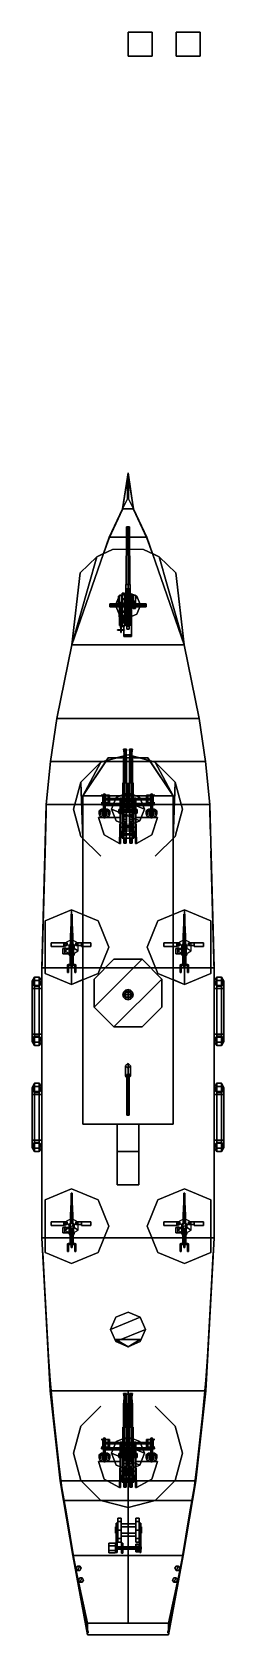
# Model space of a CAD drawing. Header units: millimetres. Extents: x -4 to 4, y -24.4 to 42.3.
import ezdxf

# ---------------------------------------------------------------- set-up
doc = ezdxf.new("R2010")
doc.units = ezdxf.units.MM
for name, color, linetype in [('boats', 1, 'Continuous'), ('gun', 1, 'Continuous'), ('railings', 6, 'Continuous'), ('sleeve', 5, 'Continuous'), ('turret', 2, 'Continuous')]:
    doc.layers.add(name, color=color, linetype=linetype)

msp = doc.modelspace()

# ---------------------------------------------------------------- linework, layer by layer
for points in [[(1, 42.27, 1), (1, 42.27), (0, 42.27), (0, 42.27, 1)], [(1, 42.27), (1, 41.27), (0, 41.27), (0, 42.27)], [(0, 42.27), (0, 41.27), (0, 41.27, 1), (0, 42.27, 1)], [(0, 42.27, 1), (0, 41.27, 1), (1, 41.27, 1), (1, 42.27, 1)], [(1, 41.27, 1), (1, 41.27), (1, 42.27), (1, 42.27, 1)], [(3, 42.27), (3, 41.27), (2, 41.27), (2, 42.27)], [(2, 42.27), (2, 41.27), (3, 41.27), (3, 42.27)], [(0, 41.27, 1), (0, 41.27), (1, 41.27), (1, 41.27, 1)], [(-0.02, 22.87, -1.68), (-0.23, 22.46, -1.9), (-0.23, 22.46, 1.68), (-0.02, 23.77, 1.68)], [(-0.02, 23.77, 1.68), (-0.23, 22.46, 1.68), (0.23, 22.46, 1.68), (0.02, 23.77, 1.68)], [(0.02, 22.87, -1.68), (-0.02, 22.87, -1.68), (-0.02, 23.77, 1.68), (0.02, 23.77, 1.68)], [(0.02, 23.77, 1.68), (0.23, 22.46, 1.68), (0.23, 22.46, -1.9), (0.02, 22.87, -1.68)], [(0.23, 22.46, -1.9), (-0.23, 22.46, -1.9), (-0.02, 22.87, -1.68), (0.02, 22.87, -1.68)], [(0.78, 21.27, -1.9), (-0.78, 21.27, -1.9), (-0.23, 22.46, -1.9), (0.23, 22.46, -1.9)], [(-0.23, 22.46, -1.9), (-0.78, 21.27, -1.9), (-0.78, 21.27, 1.68), (-0.23, 22.46, 1.68)], [(-0.23, 22.46, 1.68), (-0.78, 21.27, 1.68), (0.78, 21.27, 1.68), (0.23, 22.46, 1.68)], [(0.23, 22.46, 1.68), (0.78, 21.27, 1.68), (0.78, 21.27, -1.9), (0.23, 22.46, -1.9)], [(2.33, 16.8, -1.9), (-2.33, 16.8, -1.9), (-0.78, 21.27, -1.9), (0.78, 21.27, -1.9)], [(-0.78, 21.27, -1.9), (-2.33, 16.8, -1.9), (-2.33, 16.8, 1.68), (-0.78, 21.27, 1.68)], [(-0.78, 21.27, 1.68), (-2.33, 16.8, 1.68), (2.33, 16.8, 1.68), (0.78, 21.27, 1.68)], [(0.78, 21.27, 1.68), (2.33, 16.8, 1.68), (2.33, 16.8, -1.9), (0.78, 21.27, -1.9)], [(2.96, 13.74, -1.9), (-2.96, 13.74, -1.9), (-2.33, 16.8, -1.9), (2.33, 16.8, -1.9)], [(-2.33, 16.8, 1.68), (-2.96, 13.74, 1.68), (2.96, 13.74, 1.68), (2.33, 16.8, 1.68)], [(-2.33, 16.8, -1.9), (-2.96, 13.74, -1.9), (-2.96, 13.74, 1.68), (-2.33, 16.8, 1.68)], [(2.33, 16.8, 1.68), (2.96, 13.74, 1.68), (2.96, 13.74, -1.9), (2.33, 16.8, -1.9)], [(3.22, 11.95, -1.9), (-3.22, 11.95, -1.9), (-2.96, 13.74, -1.9), (2.96, 13.74, -1.9)], [(-2.96, 13.74, 1.68), (-3.22, 11.95, 1.68), (3.22, 11.95, 1.68), (2.96, 13.74, 1.68)], [(-2.96, 13.74, -1.9), (-3.22, 11.95, -1.9), (-3.22, 11.95, 1.68), (-2.96, 13.74, 1.68)], [(2.96, 13.74, 1.68), (3.22, 11.95, 1.68), (3.22, 11.95, -1.9), (2.96, 13.74, -1.9)], [(-0.82, 12.1, 1.68), (-1.87, 10.53, 1.68), (-1.87, 10.53, 3.86), (-0.82, 12.1, 3.86)], [(-0.82, 12.1, 3.86), (-1.87, 10.53, 3.86), (1.87, 10.53, 3.86), (0.82, 12.1, 3.86)], [(0, 12.23, 3.86), (-1.13, 11.927, 3.86), (-1.13, 11.927, 5.07), (0, 12.23, 5.07)], [(-1.13, 11.927, 3.86), (0, 12.23, 3.86), (0, 12.23, 5.07), (-1.13, 11.927, 5.07)], [(0.82, 12.1, 3.86), (0.82, 12.1, 1.68), (-0.82, 12.1, 1.68), (-0.82, 12.1, 3.86)], [(0.485, 12.1, 3.86), (0.485, 12.1, 3.86), (0, 12.23, 3.86), (-0.485, 12.1, 3.86)], [(0.485, 12.1, 3.86), (0.485, 12.1, 3.86), (-0.485, 12.1, 3.86), (0, 12.23, 3.86)], [(1.13, 11.927, 3.86), (0, 12.23, 3.86), (0, 12.23, 5.07), (1.13, 11.927, 5.07)], [(0, 12.23, 3.86), (1.13, 11.927, 3.86), (1.13, 11.927, 5.07), (0, 12.23, 5.07)], [(1.87, 10.53, 3.86), (1.87, 10.53, 1.68), (0.82, 12.1, 1.68), (0.82, 12.1, 3.86)], [(3.39, 10.16, -1.9), (-3.39, 10.16, -1.9), (-3.22, 11.95, -1.9), (3.22, 11.95, -1.9)], [(-3.22, 11.95, 1.68), (-3.39, 10.16, 1.68), (3.39, 10.16, 1.68), (3.22, 11.95, 1.68)], [(-3.22, 11.95, -1.9), (-3.39, 10.16, -1.9), (-3.39, 10.16, 1.68), (-3.22, 11.95, 1.68)], [(-1.13, 11.927, 3.86), (-1.957, 11.1, 3.86), (-1.957, 11.1, 5.07), (-1.13, 11.927, 5.07)], [(-1.957, 11.1, 3.86), (-1.13, 11.927, 3.86), (-1.13, 11.927, 5.07), (-1.957, 11.1, 5.07)], [(-1.13, 11.927, 3.86), (-1.87, 10.53, 3.86), (-1.87, 8.753, 3.86), (-1.957, 11.1, 3.86)], [(-1.87, 10.53, 3.86), (-1.13, 11.927, 3.86), (-1.957, 11.1, 3.86), (-1.87, 8.753, 3.86)], [(-1.87, 10.53, 3.86), (-0.893, 11.991, 3.86), (-1.13, 11.927, 3.86), (-1.87, 10.53, 3.86)], [(-0.893, 11.991, 3.86), (-1.87, 10.53, 3.86), (-1.87, 10.53, 3.86), (-1.13, 11.927, 3.86)], [(0.893, 11.991, 3.86), (1.87, 10.53, 3.86), (1.87, 10.53, 3.86), (1.13, 11.927, 3.86)], [(1.87, 10.53, 3.86), (0.893, 11.991, 3.86), (1.13, 11.927, 3.86), (1.87, 10.53, 3.86)], [(1.957, 11.1, 3.86), (1.13, 11.927, 3.86), (1.13, 11.927, 5.07), (1.957, 11.1, 5.07)], [(1.13, 11.927, 3.86), (1.957, 11.1, 3.86), (1.957, 11.1, 5.07), (1.13, 11.927, 5.07)], [(1.87, 10.53, 3.86), (1.13, 11.927, 3.86), (1.957, 11.1, 3.86), (1.87, 8.753, 3.86)], [(1.13, 11.927, 3.86), (1.87, 10.53, 3.86), (1.87, 8.753, 3.86), (1.957, 11.1, 3.86)], [(3.22, 11.95, 1.68), (3.39, 10.16, 1.68), (3.39, 10.16, -1.9), (3.22, 11.95, -1.9)], [(-1.957, 11.1, 3.86), (-2.26, 9.97, 3.86), (-2.26, 9.97, 5.07), (-1.957, 11.1, 5.07)], [(-2.26, 9.97, 3.86), (-1.957, 11.1, 3.86), (-1.957, 11.1, 5.07), (-2.26, 9.97, 5.07)], [(-1.957, 11.1, 3.86), (-1.87, 8.753, 3.86), (-1.957, 8.84, 3.86), (-2.26, 9.97, 3.86)], [(-1.87, 8.753, 3.86), (-1.957, 11.1, 3.86), (-2.26, 9.97, 3.86), (-1.957, 8.84, 3.86)], [(1.957, 11.1, 3.86), (1.87, 8.753, 3.86), (1.957, 8.84, 3.86), (2.26, 9.97, 3.86)], [(1.87, 8.753, 3.86), (1.957, 11.1, 3.86), (2.26, 9.97, 3.86), (1.957, 8.84, 3.86)], [(2.26, 9.97, 3.86), (1.957, 11.1, 3.86), (1.957, 11.1, 5.07), (2.26, 9.97, 5.07)], [(1.957, 11.1, 3.86), (2.26, 9.97, 3.86), (2.26, 9.97, 5.07), (1.957, 11.1, 5.07)], [(3.58, 3.38, -1.9), (-3.58, 3.38, -1.9), (-3.39, 10.16, -1.9), (3.39, 10.16, -1.9)], [(-3.39, 10.16, 1.68), (-3.58, 3.38, 1.68), (3.58, 3.38, 1.68), (3.39, 10.16, 1.68)], [(-3.39, 10.16, -1.9), (-3.58, 3.38, -1.9), (-3.58, 3.38, 1.68), (-3.39, 10.16, 1.68)], [(-1.87, 10.53, 1.68), (-1.87, -3.12, 1.68), (-1.87, -3.12, 3.86), (-1.87, 10.53, 3.86)], [(-1.87, 10.53, 3.86), (-1.87, -3.12, 3.86), (1.87, -3.12, 3.86), (1.87, 10.53, 3.86)], [(1.87, -3.12, 3.86), (1.87, -3.12, 1.68), (1.87, 10.53, 1.68), (1.87, 10.53, 3.86)], [(3.39, 10.16, 1.68), (3.58, 3.38, 1.68), (3.58, 3.38, -1.9), (3.39, 10.16, -1.9)], [(-2.26, 9.97, 3.86), (-1.957, 8.84, 3.86), (-1.957, 8.84, 5.07), (-2.26, 9.97, 5.07)], [(-1.957, 8.84, 3.86), (-2.26, 9.97, 3.86), (-2.26, 9.97, 5.07), (-1.957, 8.84, 5.07)], [(1.957, 8.84, 3.86), (2.26, 9.97, 3.86), (2.26, 9.97, 5.07), (1.957, 8.84, 5.07)], [(2.26, 9.97, 3.86), (1.957, 8.84, 3.86), (1.957, 8.84, 5.07), (2.26, 9.97, 5.07)], [(-1.957, 8.84, 3.86), (-1.13, 8.013, 3.86), (-1.13, 8.013, 5.07), (-1.957, 8.84, 5.07)], [(-1.13, 8.013, 3.86), (-1.957, 8.84, 3.86), (-1.957, 8.84, 5.07), (-1.13, 8.013, 5.07)], [(1.13, 8.013, 3.86), (1.957, 8.84, 3.86), (1.957, 8.84, 5.07), (1.13, 8.013, 5.07)], [(1.957, 8.84, 3.86), (1.13, 8.013, 3.86), (1.13, 8.013, 5.07), (1.957, 8.84, 5.07)], [(-3.436, 5.336, 3.86), (-2.34, 5.79, 3.86), (-2.34, 5.79, 5.07), (-3.436, 5.336, 5.07)], [(-2.34, 5.79, 3.86), (-3.436, 5.336, 3.86), (-3.436, 5.336, 5.07), (-2.34, 5.79, 5.07)], [(-2.34, 5.79, 3.86), (-2.34, 2.69, 3.86), (-3.436, 3.144, 3.86), (-3.436, 5.336, 3.86)], [(-2.34, 2.69, 3.86), (-2.34, 5.79, 3.86), (-3.436, 5.336, 3.86), (-3.436, 3.144, 3.86)], [(-3.436, 3.144, 3.86), (-3.436, 5.336, 3.86), (-3.436, 5.336, 5.07), (-3.436, 3.144, 5.07)], [(-3.436, 5.336, 3.86), (-3.436, 3.144, 3.86), (-3.436, 3.144, 5.07), (-3.436, 5.336, 5.07)], [(-2.34, 5.79, 3.86), (-1.244, 5.336, 3.86), (-1.244, 5.336, 5.07), (-2.34, 5.79, 5.07)], [(-1.244, 5.336, 3.86), (-2.34, 5.79, 3.86), (-2.34, 5.79, 5.07), (-1.244, 5.336, 5.07)], [(-1.87, 2.885, 3.86), (-1.87, 5.595, 3.86), (-2.34, 5.79, 3.86), (-2.34, 2.69, 3.86)], [(-1.87, 5.595, 3.86), (-1.87, 2.885, 3.86), (-2.34, 2.69, 3.86), (-2.34, 5.79, 3.86)], [(-1.244, 5.336, 3.86), (-0.79, 4.24, 3.86), (-0.79, 4.24, 5.07), (-1.244, 5.336, 5.07)], [(-0.79, 4.24, 3.86), (-1.244, 5.336, 3.86), (-1.244, 5.336, 5.07), (-0.79, 4.24, 5.07)], [(1.244, 5.336, 3.86), (0.79, 4.24, 3.86), (0.79, 4.24, 5.07), (1.244, 5.336, 5.07)], [(0.79, 4.24, 3.86), (1.244, 5.336, 3.86), (1.244, 5.336, 5.07), (0.79, 4.24, 5.07)], [(2.34, 5.79, 3.86), (1.244, 5.336, 3.86), (1.244, 5.336, 5.07), (2.34, 5.79, 5.07)], [(1.244, 5.336, 3.86), (2.34, 5.79, 3.86), (2.34, 5.79, 5.07), (1.244, 5.336, 5.07)], [(1.87, 5.595, 3.86), (1.87, 2.885, 3.86), (2.34, 2.69, 3.86), (2.34, 5.79, 3.86)], [(1.87, 2.885, 3.86), (1.87, 5.595, 3.86), (2.34, 5.79, 3.86), (2.34, 2.69, 3.86)], [(2.34, 5.79, 3.86), (2.34, 2.69, 3.86), (3.436, 3.144, 3.86), (3.436, 5.336, 3.86)], [(2.34, 2.69, 3.86), (2.34, 5.79, 3.86), (3.436, 5.336, 3.86), (3.436, 3.144, 3.86)], [(3.436, 5.336, 3.86), (2.34, 5.79, 3.86), (2.34, 5.79, 5.07), (3.436, 5.336, 5.07)], [(2.34, 5.79, 3.86), (3.436, 5.336, 3.86), (3.436, 5.336, 5.07), (2.34, 5.79, 5.07)], [(3.436, 3.144, 3.86), (3.436, 5.336, 3.86), (3.436, 5.336, 5.07), (3.436, 3.144, 5.07)], [(3.436, 5.336, 3.86), (3.436, 3.144, 3.86), (3.436, 3.144, 5.07), (3.436, 5.336, 5.07)], [(-3.436, 5.22, 1.68), (-3.436, 5.32, 1.68), (-3.436, 5.32, 3.86), (-3.436, 5.22, 3.86)], [(-3.436, 5.32, 1.68), (-3.436, 5.22, 1.68), (-3.436, 5.22, 3.86), (-3.436, 5.32, 3.86)], [(3.436, 5.22, 1.68), (3.436, 5.32, 1.68), (3.436, 5.32, 3.86), (3.436, 5.22, 3.86)], [(3.436, 5.32, 1.68), (3.436, 5.22, 1.68), (3.436, 5.22, 3.86), (3.436, 5.32, 3.86)], [(-2.444, 4.3, 5.1), (-2.34, 4.36, 5.1), (-2.34, 4.56, 3.86), (-2.617, 4.4, 3.86)], [(-2.444, 4.18, 5.1), (-2.444, 4.3, 5.1), (-2.617, 4.4, 3.86), (-2.617, 4.08, 3.86)], [(-2.34, 4.12, 5.1), (-2.444, 4.18, 5.1), (-2.617, 4.08, 3.86), (-2.34, 3.92, 3.86)], [(-2.34, 4.36, 5.1), (-2.236, 4.3, 5.1), (-2.063, 4.4, 3.86), (-2.34, 4.56, 3.86)], [(-2.236, 4.18, 5.1), (-2.34, 4.12, 5.1), (-2.34, 3.92, 3.86), (-2.063, 4.08, 3.86)], [(-2.236, 4.3, 5.1), (-2.236, 4.18, 5.1), (-2.063, 4.08, 3.86), (-2.063, 4.4, 3.86)], [(-0.79, 4.24, 3.86), (-1.244, 3.144, 3.86), (-1.244, 3.144, 5.07), (-0.79, 4.24, 5.07)], [(-1.244, 3.144, 3.86), (-0.79, 4.24, 3.86), (-0.79, 4.24, 5.07), (-1.244, 3.144, 5.07)], [(0.79, 4.24, 3.86), (1.244, 3.144, 3.86), (1.244, 3.144, 5.07), (0.79, 4.24, 5.07)], [(1.244, 3.144, 3.86), (0.79, 4.24, 3.86), (0.79, 4.24, 5.07), (1.244, 3.144, 5.07)], [(2.236, 4.3, 5.1), (2.34, 4.36, 5.1), (2.34, 4.56, 3.86), (2.063, 4.4, 3.86)], [(2.236, 4.18, 5.1), (2.236, 4.3, 5.1), (2.063, 4.4, 3.86), (2.063, 4.08, 3.86)], [(2.34, 4.12, 5.1), (2.236, 4.18, 5.1), (2.063, 4.08, 3.86), (2.34, 3.92, 3.86)], [(2.34, 4.36, 5.1), (2.444, 4.3, 5.1), (2.617, 4.4, 3.86), (2.34, 4.56, 3.86)], [(2.444, 4.18, 5.1), (2.34, 4.12, 5.1), (2.34, 3.92, 3.86), (2.617, 4.08, 3.86)], [(2.444, 4.3, 5.1), (2.444, 4.18, 5.1), (2.617, 4.08, 3.86), (2.617, 4.4, 3.86)], [(3.58, -7.84, -1.9), (-3.58, -7.84, -1.9), (-3.58, 3.38, -1.9), (3.58, 3.38, -1.9)], [(-3.58, 3.38, 1.68), (-3.58, -7.84, 1.68), (3.58, -7.84, 1.68), (3.58, 3.38, 1.68)], [(-3.58, 3.38, -1.9), (-3.58, -7.84, -1.9), (-3.58, -7.84, 1.68), (-3.58, 3.38, 1.68)], [(0.582, 3.734, 7.12), (-0.582, 3.734, 7.12), (-1.404, 2.912, 7.12), (-1.404, 1.748, 7.12)], [(1.404, 2.912, 7.12), (0.582, 3.734, 7.12), (-1.404, 1.748, 7.12), (-0.582, 0.926, 7.12)], [(-1.404, 2.912, 7.12), (-0.582, 3.734, 7.12), (-0.582, 3.734, 8.73), (-1.404, 2.912, 8.73)], [(-0.582, 3.734, 3.86), (-1.404, 2.912, 3.86), (-1.404, 2.912, 8.73), (-0.582, 3.734, 8.73)], [(-0.582, 3.734, 7.12), (0.582, 3.734, 7.12), (0.582, 3.734, 8.73), (-0.582, 3.734, 8.73)], [(0.582, 3.734, 3.86), (-0.582, 3.734, 3.86), (-0.582, 3.734, 8.73), (0.582, 3.734, 8.73)], [(0.582, 3.734, 7.12), (1.404, 2.912, 7.12), (1.404, 2.912, 8.73), (0.582, 3.734, 8.73)], [(1.404, 2.912, 3.86), (0.582, 3.734, 3.86), (0.582, 3.734, 8.73), (1.404, 2.912, 8.73)], [(3.58, 3.38, 1.68), (3.58, -7.84, 1.68), (3.58, -7.84, -1.9), (3.58, 3.38, -1.9)], [(-3.436, 3.25, 1.68), (-3.436, 3.15, 1.68), (-3.436, 3.15, 3.86), (-3.436, 3.25, 3.86)], [(-3.436, 3.15, 1.68), (-3.436, 3.25, 1.68), (-3.436, 3.25, 3.86), (-3.436, 3.15, 3.86)], [(-2.34, 2.69, 3.86), (-3.436, 3.144, 3.86), (-3.436, 3.144, 5.07), (-2.34, 2.69, 5.07)], [(-3.436, 3.144, 3.86), (-2.34, 2.69, 3.86), (-2.34, 2.69, 5.07), (-3.436, 3.144, 5.07)], [(-1.244, 3.144, 3.86), (-2.34, 2.69, 3.86), (-2.34, 2.69, 5.07), (-1.244, 3.144, 5.07)], [(-2.34, 2.69, 3.86), (-1.244, 3.144, 3.86), (-1.244, 3.144, 5.07), (-2.34, 2.69, 5.07)], [(-1.404, 1.748, 7.12), (-1.404, 2.912, 7.12), (-1.404, 2.912, 8.73), (-1.404, 1.748, 8.73)], [(-1.404, 2.912, 3.86), (-1.404, 1.748, 3.86), (-1.404, 1.748, 8.73), (-1.404, 2.912, 8.73)], [(1.404, 1.748, 7.12), (1.404, 2.912, 7.12), (-0.582, 0.926, 7.12), (0.582, 0.926, 7.12)], [(1.244, 3.144, 3.86), (2.34, 2.69, 3.86), (2.34, 2.69, 5.07), (1.244, 3.144, 5.07)], [(2.34, 2.69, 3.86), (1.244, 3.144, 3.86), (1.244, 3.144, 5.07), (2.34, 2.69, 5.07)], [(1.404, 2.912, 7.12), (1.404, 1.748, 7.12), (1.404, 1.748, 8.73), (1.404, 2.912, 8.73)], [(1.404, 1.748, 3.86), (1.404, 2.912, 3.86), (1.404, 2.912, 8.73), (1.404, 1.748, 8.73)], [(2.34, 2.69, 3.86), (3.436, 3.144, 3.86), (3.436, 3.144, 5.07), (2.34, 2.69, 5.07)], [(3.436, 3.144, 3.86), (2.34, 2.69, 3.86), (2.34, 2.69, 5.07), (3.436, 3.144, 5.07)], [(3.436, 3.25, 1.68), (3.436, 3.15, 1.68), (3.436, 3.15, 3.86), (3.436, 3.25, 3.86)], [(3.436, 3.15, 1.68), (3.436, 3.25, 1.68), (3.436, 3.25, 3.86), (3.436, 3.15, 3.86)], [(-0.182, 2.365, 8.6), (-0.21, 2.26, 8.6), (-0.21, 2.26, 8.6), (-0.182, 2.313, 8.691)], [(-0.182, 2.313, 8.509), (-0.21, 2.26, 8.6), (-0.21, 2.26, 8.6), (-0.182, 2.365, 8.6)], [(-0.182, 2.313, 8.691), (-0.21, 2.26, 8.6), (-0.21, 2.26, 8.6), (-0.182, 2.207, 8.691)], [(-0.182, 2.207, 8.509), (-0.21, 2.26, 8.6), (-0.21, 2.26, 8.6), (-0.182, 2.313, 8.509)], [(-0.182, 2.207, 8.691), (-0.21, 2.26, 8.6), (-0.21, 2.26, 8.6), (-0.182, 2.155, 8.6)], [(-0.182, 2.155, 8.6), (-0.21, 2.26, 8.6), (-0.21, 2.26, 8.6), (-0.182, 2.207, 8.509)], [(-0.105, 2.442, 8.6), (-0.182, 2.365, 8.6), (-0.182, 2.313, 8.691), (-0.105, 2.351, 8.758)], [(-0.105, 2.351, 8.442), (-0.182, 2.313, 8.509), (-0.182, 2.365, 8.6), (-0.105, 2.442, 8.6)], [(-0.105, 2.351, 8.758), (-0.182, 2.313, 8.691), (-0.182, 2.207, 8.691), (-0.105, 2.169, 8.758)], [(-0.105, 2.169, 8.443), (-0.182, 2.207, 8.509), (-0.182, 2.313, 8.509), (-0.105, 2.351, 8.442)], [(-0.105, 2.169, 8.758), (-0.182, 2.207, 8.691), (-0.182, 2.155, 8.6), (-0.105, 2.078, 8.6)], [(-0.105, 2.078, 8.6), (-0.182, 2.155, 8.6), (-0.182, 2.207, 8.509), (-0.105, 2.169, 8.443)], [(-0.075, 2.4, 7.12), (-0.15, 2.27, 7.12), (-0.15, 2.27, 8.42), (-0.075, 2.4, 8.42)], [(0.075, 2.4, 8.42), (-0.075, 2.4, 8.42), (-0.15, 2.27, 8.42), (0.15, 2.27, 8.42)], [(-0.15, 2.27, 7.12), (-0.075, 2.14, 7.12), (-0.075, 2.14, 8.42), (-0.15, 2.27, 8.42)], [(0.15, 2.27, 8.42), (-0.15, 2.27, 8.42), (-0.075, 2.14, 8.42), (0.075, 2.14, 8.42)], [(0, 2.47, 8.6), (-0.105, 2.442, 8.6), (-0.105, 2.351, 8.758), (0, 2.365, 8.782)], [(0, 2.365, 8.418), (-0.105, 2.351, 8.442), (-0.105, 2.442, 8.6), (0, 2.47, 8.6)], [(0, 2.365, 8.782), (-0.105, 2.351, 8.758), (-0.105, 2.169, 8.758), (0, 2.155, 8.782)], [(0, 2.155, 8.418), (-0.105, 2.169, 8.443), (-0.105, 2.351, 8.442), (0, 2.365, 8.418)], [(0, 2.155, 8.782), (-0.105, 2.169, 8.758), (-0.105, 2.078, 8.6), (0, 2.05, 8.6)], [(0, 2.05, 8.6), (-0.105, 2.078, 8.6), (-0.105, 2.169, 8.443), (0, 2.155, 8.418)], [(0.075, 2.4, 7.12), (-0.075, 2.4, 7.12), (-0.075, 2.4, 8.42), (0.075, 2.4, 8.42)], [(-0.075, 2.14, 7.12), (0.075, 2.14, 7.12), (0.075, 2.14, 8.42), (-0.075, 2.14, 8.42)], [(0.105, 2.442, 8.6), (0, 2.47, 8.6), (0, 2.365, 8.782), (0.105, 2.351, 8.758)], [(0.105, 2.351, 8.442), (0, 2.365, 8.418), (0, 2.47, 8.6), (0.105, 2.442, 8.6)], [(0.105, 2.351, 8.758), (0, 2.365, 8.782), (0, 2.155, 8.782), (0.105, 2.169, 8.758)], [(0.105, 2.169, 8.443), (0, 2.155, 8.418), (0, 2.365, 8.418), (0.105, 2.351, 8.442)], [(0.105, 2.169, 8.758), (0, 2.155, 8.782), (0, 2.05, 8.6), (0.105, 2.078, 8.6)], [(0.105, 2.078, 8.6), (0, 2.05, 8.6), (0, 2.155, 8.418), (0.105, 2.169, 8.443)], [(0.15, 2.27, 7.12), (0.075, 2.4, 7.12), (0.075, 2.4, 8.42), (0.15, 2.27, 8.42)], [(0.075, 2.14, 7.12), (0.15, 2.27, 7.12), (0.15, 2.27, 8.42), (0.075, 2.14, 8.42)], [(0.182, 2.365, 8.6), (0.105, 2.442, 8.6), (0.105, 2.351, 8.758), (0.182, 2.313, 8.691)], [(0.182, 2.313, 8.509), (0.105, 2.351, 8.442), (0.105, 2.442, 8.6), (0.182, 2.365, 8.6)], [(0.182, 2.313, 8.691), (0.105, 2.351, 8.758), (0.105, 2.169, 8.758), (0.182, 2.207, 8.691)], [(0.182, 2.207, 8.509), (0.105, 2.169, 8.443), (0.105, 2.351, 8.442), (0.182, 2.313, 8.509)], [(0.182, 2.207, 8.691), (0.105, 2.169, 8.758), (0.105, 2.078, 8.6), (0.182, 2.155, 8.6)], [(0.182, 2.155, 8.6), (0.105, 2.078, 8.6), (0.105, 2.169, 8.443), (0.182, 2.207, 8.509)], [(0.21, 2.26, 8.6), (0.182, 2.365, 8.6), (0.182, 2.313, 8.691), (0.21, 2.26, 8.6)], [(0.21, 2.26, 8.6), (0.182, 2.313, 8.509), (0.182, 2.365, 8.6), (0.21, 2.26, 8.6)], [(0.21, 2.26, 8.6), (0.182, 2.313, 8.691), (0.182, 2.207, 8.691), (0.21, 2.26, 8.6)], [(0.21, 2.26, 8.6), (0.182, 2.207, 8.509), (0.182, 2.313, 8.509), (0.21, 2.26, 8.6)], [(0.21, 2.26, 8.6), (0.182, 2.207, 8.691), (0.182, 2.155, 8.6), (0.21, 2.26, 8.6)], [(0.21, 2.26, 8.6), (0.182, 2.155, 8.6), (0.182, 2.207, 8.509), (0.21, 2.26, 8.6)], [(-0.582, 0.926, 7.12), (-1.404, 1.748, 7.12), (-1.404, 1.748, 8.73), (-0.582, 0.926, 8.73)], [(-1.404, 1.748, 3.86), (-0.582, 0.926, 3.86), (-0.582, 0.926, 8.73), (-1.404, 1.748, 8.73)], [(1.404, 1.748, 7.12), (0.582, 0.926, 7.12), (0.582, 0.926, 8.73), (1.404, 1.748, 8.73)], [(0.582, 0.926, 3.86), (1.404, 1.748, 3.86), (1.404, 1.748, 8.73), (0.582, 0.926, 8.73)], [(-0.582, 0.926, 3.86), (0.582, 0.926, 3.86), (0.582, 0.926, 7.12), (-0.582, 0.926, 7.12)], [(0, -0.6, 3.86), (-0.1, -0.7, 3.86), (-0.1, -1.12, 15.91), (0, -1.02, 15.91)], [(0.1, -0.7, 3.86), (0, -0.6, 3.86), (0, -1.02, 15.91), (0.1, -1.12, 15.91)], [(-0.1, -0.7, 3.86), (0, -0.8, 3.86), (0, -1.22, 15.91), (-0.1, -1.12, 15.91)], [(-0.1, -1.12, 15.91), (0, -1.22, 15.91), (0.1, -1.12, 15.91), (0, -1.02, 15.91)], [(0, -1.09, 12.77), (-0.05, -1.05, 12.69), (-0.05, -2.74, 14.29), (0, -2.74, 14.34)], [(-0.05, -1.05, 12.69), (0, -1.09, 12.67), (0, -2.74, 14.24), (-0.05, -2.74, 14.29)], [(0, -0.8, 3.86), (0.1, -0.7, 3.86), (0.1, -1.12, 15.91), (0, -1.22, 15.91)], [(0.05, -1.05, 12.69), (0, -1.09, 12.77), (0, -2.74, 14.34), (0.05, -2.74, 14.29)], [(0, -1.09, 12.67), (0.05, -1.05, 12.69), (0.05, -2.74, 14.29), (0, -2.74, 14.24)], [(-1.87, -3.12, 3.86), (-1.87, -3.12, 1.68), (1.87, -3.12, 1.68), (1.87, -3.12, 3.86)], [(0.45, -3.12, 3.86), (0.45, -4.26, 3.86), (-0.45, -4.26, 3.86), (-0.45, -3.12, 3.86)], [(-0.45, -3.12, 3.86), (-0.45, -4.26, 3.86), (0.45, -4.26, 3.86), (0.45, -3.12, 3.86)], [(-0.05, -2.74, 14.29), (0, -2.74, 14.24), (0.05, -2.74, 14.29), (0, -2.74, 14.34)], [(-0.45, -4.26, 3.86), (-0.45, -5.64, 1.68), (0.45, -5.64, 1.68), (0.45, -4.26, 3.86)], [(0.45, -4.26, 3.86), (0.45, -5.64, 1.68), (-0.45, -5.64, 1.68), (-0.45, -4.26, 3.86)], [(-2.34, -5.81, 1.68), (-3.436, -6.264, 1.68), (-3.436, -6.264, 2.89), (-2.34, -5.81, 2.89)], [(-3.436, -6.264, 1.68), (-2.34, -5.81, 1.68), (-2.34, -5.81, 2.89), (-3.436, -6.264, 2.89)], [(-1.244, -6.264, 1.68), (-2.34, -5.81, 1.68), (-2.34, -5.81, 2.89), (-1.244, -6.264, 2.89)], [(-2.34, -5.81, 1.68), (-1.244, -6.264, 1.68), (-1.244, -6.264, 2.89), (-2.34, -5.81, 2.89)], [(2.34, -5.81, 1.68), (1.244, -6.264, 1.68), (1.244, -6.264, 2.89), (2.34, -5.81, 2.89)], [(1.244, -6.264, 1.68), (2.34, -5.81, 1.68), (2.34, -5.81, 2.89), (1.244, -6.264, 2.89)], [(3.436, -6.264, 1.68), (2.34, -5.81, 1.68), (2.34, -5.81, 2.89), (3.436, -6.264, 2.89)], [(2.34, -5.81, 1.68), (3.436, -6.264, 1.68), (3.436, -6.264, 2.89), (2.34, -5.81, 2.89)], [(-3.436, -8.456, 1.68), (-3.436, -6.264, 1.68), (-3.436, -6.264, 2.89), (-3.436, -8.456, 2.89)], [(-3.436, -6.264, 1.68), (-3.436, -8.456, 1.68), (-3.436, -8.456, 2.89), (-3.436, -6.264, 2.89)], [(-0.79, -7.36, 1.68), (-1.244, -6.264, 1.68), (-1.244, -6.264, 2.89), (-0.79, -7.36, 2.89)], [(-1.244, -6.264, 1.68), (-0.79, -7.36, 1.68), (-0.79, -7.36, 2.89), (-1.244, -6.264, 2.89)], [(1.244, -6.264, 1.68), (0.79, -7.36, 1.68), (0.79, -7.36, 2.89), (1.244, -6.264, 2.89)], [(0.79, -7.36, 1.68), (1.244, -6.264, 1.68), (1.244, -6.264, 2.89), (0.79, -7.36, 2.89)], [(3.436, -8.456, 1.68), (3.436, -6.264, 1.68), (3.436, -6.264, 2.89), (3.436, -8.456, 2.89)], [(3.436, -6.264, 1.68), (3.436, -8.456, 1.68), (3.436, -8.456, 2.89), (3.436, -6.264, 2.89)], [(-2.444, -7.3, 2.92), (-2.34, -7.24, 2.92), (-2.34, -7.04, 1.68), (-2.617, -7.2, 1.68)], [(-2.444, -7.42, 2.92), (-2.444, -7.3, 2.92), (-2.617, -7.2, 1.68), (-2.617, -7.52, 1.68)], [(-2.34, -7.24, 2.92), (-2.236, -7.3, 2.92), (-2.063, -7.2, 1.68), (-2.34, -7.04, 1.68)], [(-2.236, -7.3, 2.92), (-2.236, -7.42, 2.92), (-2.063, -7.52, 1.68), (-2.063, -7.2, 1.68)], [(2.236, -7.3, 2.92), (2.34, -7.24, 2.92), (2.34, -7.04, 1.68), (2.063, -7.2, 1.68)], [(2.236, -7.42, 2.92), (2.236, -7.3, 2.92), (2.063, -7.2, 1.68), (2.063, -7.52, 1.68)], [(2.34, -7.24, 2.92), (2.444, -7.3, 2.92), (2.617, -7.2, 1.68), (2.34, -7.04, 1.68)], [(2.444, -7.3, 2.92), (2.444, -7.42, 2.92), (2.617, -7.52, 1.68), (2.617, -7.2, 1.68)], [(3.23, -14.21, -1.44), (-3.23, -14.21, -1.44), (-3.58, -7.84, -1.9), (3.58, -7.84, -1.9)], [(-3.58, -7.84, 1.68), (-3.23, -14.21, 1.68), (3.23, -14.21, 1.68), (3.58, -7.84, 1.68)], [(-3.58, -7.84, -1.9), (-3.23, -14.21, -1.44), (-3.23, -14.21, 1.68), (-3.58, -7.84, 1.68)], [(-2.34, -7.48, 2.92), (-2.444, -7.42, 2.92), (-2.617, -7.52, 1.68), (-2.34, -7.68, 1.68)], [(-2.236, -7.42, 2.92), (-2.34, -7.48, 2.92), (-2.34, -7.68, 1.68), (-2.063, -7.52, 1.68)], [(-1.244, -8.456, 1.68), (-0.79, -7.36, 1.68), (-0.79, -7.36, 2.89), (-1.244, -8.456, 2.89)], [(-0.79, -7.36, 1.68), (-1.244, -8.456, 1.68), (-1.244, -8.456, 2.89), (-0.79, -7.36, 2.89)], [(0.79, -7.36, 1.68), (1.244, -8.456, 1.68), (1.244, -8.456, 2.89), (0.79, -7.36, 2.89)], [(1.244, -8.456, 1.68), (0.79, -7.36, 1.68), (0.79, -7.36, 2.89), (1.244, -8.456, 2.89)], [(2.34, -7.48, 2.92), (2.236, -7.42, 2.92), (2.063, -7.52, 1.68), (2.34, -7.68, 1.68)], [(2.444, -7.42, 2.92), (2.34, -7.48, 2.92), (2.34, -7.68, 1.68), (2.617, -7.52, 1.68)], [(3.58, -7.84, 1.68), (3.23, -14.21, 1.68), (3.23, -14.21, -1.44), (3.58, -7.84, -1.9)], [(-3.436, -8.456, 1.68), (-2.34, -8.91, 1.68), (-2.34, -8.91, 2.89), (-3.436, -8.456, 2.89)], [(-2.34, -8.91, 1.68), (-3.436, -8.456, 1.68), (-3.436, -8.456, 2.89), (-2.34, -8.91, 2.89)], [(-2.34, -8.91, 1.68), (-1.244, -8.456, 1.68), (-1.244, -8.456, 2.89), (-2.34, -8.91, 2.89)], [(-1.244, -8.456, 1.68), (-2.34, -8.91, 1.68), (-2.34, -8.91, 2.89), (-1.244, -8.456, 2.89)], [(1.244, -8.456, 1.68), (2.34, -8.91, 1.68), (2.34, -8.91, 2.89), (1.244, -8.456, 2.89)], [(2.34, -8.91, 1.68), (1.244, -8.456, 1.68), (1.244, -8.456, 2.89), (2.34, -8.91, 2.89)], [(2.34, -8.91, 1.68), (3.436, -8.456, 1.68), (3.436, -8.456, 2.89), (2.34, -8.91, 2.89)], [(3.436, -8.456, 1.68), (2.34, -8.91, 1.68), (2.34, -8.91, 2.89), (3.436, -8.456, 2.89)], [(-0.72, -11.65, 3.86), (0.509, -11.141, 3.86), (0, -10.93, 3.86), (-0.509, -11.141, 3.86)], [(0.509, -11.141, 3.86), (-0.72, -11.65, 3.86), (-0.509, -11.141, 3.86), (0, -10.93, 3.86)], [(-0.509, -11.141, 3.86), (-0.72, -11.65, 3.86), (-0.72, -11.65, 4.92), (-0.509, -11.141, 4.92)], [(-0.72, -11.65, 3.86), (-0.509, -11.141, 3.86), (-0.509, -11.141, 4.92), (-0.72, -11.65, 4.92)], [(0.72, -11.65, 3.86), (-0.509, -12.159, 3.86), (-0.72, -11.65, 3.86), (0.509, -11.141, 3.86)], [(-0.509, -12.159, 3.86), (0.72, -11.65, 3.86), (0.509, -11.141, 3.86), (-0.72, -11.65, 3.86)], [(0, -10.93, 3.86), (-0.509, -11.141, 3.86), (-0.509, -11.141, 4.92), (0, -10.93, 4.92)], [(-0.509, -11.141, 3.86), (0, -10.93, 3.86), (0, -10.93, 4.92), (-0.509, -11.141, 4.92)], [(0.509, -11.141, 3.86), (0, -10.93, 3.86), (0, -10.93, 4.92), (0.509, -11.141, 4.92)], [(0, -10.93, 3.86), (0.509, -11.141, 3.86), (0.509, -11.141, 4.92), (0, -10.93, 4.92)], [(0.72, -11.65, 3.86), (0.509, -11.141, 3.86), (0.509, -11.141, 4.92), (0.72, -11.65, 4.92)], [(0.509, -11.141, 3.86), (0.72, -11.65, 3.86), (0.72, -11.65, 4.92), (0.509, -11.141, 4.92)], [(-0.72, -11.65, 3.86), (-0.509, -12.159, 3.86), (-0.509, -12.159, 4.92), (-0.72, -11.65, 4.92)], [(-0.509, -12.159, 3.86), (-0.72, -11.65, 3.86), (-0.72, -11.65, 4.92), (-0.509, -12.159, 4.92)], [(0, -12.37, 3.86), (0.509, -12.159, 3.86), (0.72, -11.65, 3.86), (-0.509, -12.159, 3.86)], [(0.509, -12.159, 3.86), (0, -12.37, 3.86), (-0.509, -12.159, 3.86), (0.72, -11.65, 3.86)], [(0.509, -12.159, 3.86), (0.72, -11.65, 3.86), (0.72, -11.65, 4.92), (0.509, -12.159, 4.92)], [(0.72, -11.65, 3.86), (0.509, -12.159, 3.86), (0.509, -12.159, 4.92), (0.72, -11.65, 4.92)], [(-0.51, -12.07, 1.68), (0, -12.37, 1.68), (0, -12.37, 3.86), (-0.51, -12.07, 3.86)], [(0.51, -12.07, 3.86), (0.51, -12.07, 1.68), (-0.51, -12.07, 1.68), (-0.51, -12.07, 3.86)], [(-0.509, -12.159, 3.86), (0, -12.37, 3.86), (0, -12.37, 4.92), (-0.509, -12.159, 4.92)], [(0, -12.37, 3.86), (-0.509, -12.159, 3.86), (-0.509, -12.159, 4.92), (0, -12.37, 4.92)], [(0, -12.37, 3.86), (0, -12.37, 1.68), (0.51, -12.07, 1.68), (0.51, -12.07, 3.86)], [(0, -12.37, 3.86), (0.509, -12.159, 3.86), (0.509, -12.159, 4.92), (0, -12.37, 4.92)], [(0.509, -12.159, 3.86), (0, -12.37, 3.86), (0, -12.37, 4.92), (0.509, -12.159, 4.92)], [(-3.23, -14.21, 1.68), (-2.82, -17.95, 1.68), (2.82, -17.95, 1.68), (3.23, -14.21, 1.68)], [(-3.23, -14.21, -1.44), (-2.82, -17.95, -0.71), (-2.82, -17.95, 1.68), (-3.23, -14.21, 1.68)], [(0, -17.95, -1.04), (-2.82, -17.95, -0.71), (-3.23, -14.21, -1.44), (0, -14.21, -1.44)], [(2.82, -17.95, -0.71), (0, -17.95, -1.04), (0, -14.21, -1.44), (3.23, -14.21, -1.44)], [(3.23, -14.21, 1.68), (2.82, -17.95, 1.68), (2.82, -17.95, -0.71), (3.23, -14.21, -1.44)], [(-1.13, -14.843, 2.89), (-1.957, -15.67, 2.89), (-1.957, -15.67, 1.68), (-1.13, -14.843, 1.68)], [(-1.957, -15.67, 2.89), (-1.13, -14.843, 2.89), (-1.13, -14.843, 1.68), (-1.957, -15.67, 1.68)], [(1.957, -15.67, 2.89), (1.13, -14.843, 2.89), (1.13, -14.843, 1.68), (1.957, -15.67, 1.68)], [(1.13, -14.843, 2.89), (1.957, -15.67, 2.89), (1.957, -15.67, 1.68), (1.13, -14.843, 1.68)], [(-1.957, -15.67, 2.89), (-2.26, -16.8, 2.89), (-2.26, -16.8, 1.68), (-1.957, -15.67, 1.68)], [(-2.26, -16.8, 2.89), (-1.957, -15.67, 2.89), (-1.957, -15.67, 1.68), (-2.26, -16.8, 1.68)], [(2.26, -16.8, 2.89), (1.957, -15.67, 2.89), (1.957, -15.67, 1.68), (2.26, -16.8, 1.68)], [(1.957, -15.67, 2.89), (2.26, -16.8, 2.89), (2.26, -16.8, 1.68), (1.957, -15.67, 1.68)], [(-2.26, -16.8, 2.89), (-1.957, -17.93, 2.89), (-1.957, -17.93, 1.68), (-2.26, -16.8, 1.68)], [(-1.957, -17.93, 2.89), (-2.26, -16.8, 2.89), (-2.26, -16.8, 1.68), (-1.957, -17.93, 1.68)], [(1.957, -17.93, 2.89), (2.26, -16.8, 2.89), (2.26, -16.8, 1.68), (1.957, -17.93, 1.68)], [(2.26, -16.8, 2.89), (1.957, -17.93, 2.89), (1.957, -17.93, 1.68), (2.26, -16.8, 1.68)], [(-2.82, -17.95, -0.71), (-2.68, -18.76, -0.61), (-2.68, -18.76, 1.68), (-2.82, -17.95, 1.68)], [(-2.82, -17.95, 1.68), (-2.68, -18.76, 1.68), (2.68, -18.76, 1.68), (2.82, -17.95, 1.68)], [(0, -18.76, -0.9), (-2.68, -18.76, -0.61), (-2.82, -17.95, -0.71), (0, -17.95, -1.04)], [(-1.957, -17.93, 2.89), (-1.13, -18.757, 2.89), (-1.13, -18.757, 1.68), (-1.957, -17.93, 1.68)], [(-1.13, -18.757, 2.89), (-1.957, -17.93, 2.89), (-1.957, -17.93, 1.68), (-1.13, -18.757, 1.68)], [(2.68, -18.76, -0.61), (0, -18.76, -0.9), (0, -17.95, -1.04), (2.82, -17.95, -0.71)], [(1.13, -18.757, 2.89), (1.957, -17.93, 2.89), (1.957, -17.93, 1.68), (1.13, -18.757, 1.68)], [(1.957, -17.93, 2.89), (1.13, -18.757, 2.89), (1.13, -18.757, 1.68), (1.957, -17.93, 1.68)], [(2.82, -17.95, 1.68), (2.68, -18.76, 1.68), (2.68, -18.76, -0.61), (2.82, -17.95, -0.71)], [(-2.68, -18.76, 1.68), (-2.29, -21.05, 1.68), (2.29, -21.05, 1.68), (2.68, -18.76, 1.68)], [(-2.68, -18.76, -0.61), (-2.29, -21.05, -0.35), (-2.29, -21.05, 1.68), (-2.68, -18.76, 1.68)], [(0, -21.05, -0.9), (-2.29, -21.05, -0.35), (-2.68, -18.76, -0.61), (0, -18.76, -0.9)], [(-1.13, -18.757, 2.89), (0, -19.06, 2.89), (0, -19.06, 1.68), (-1.13, -18.757, 1.68)], [(0, -19.06, 2.89), (-1.13, -18.757, 2.89), (-1.13, -18.757, 1.68), (0, -19.06, 1.68)], [(0, -19.06, 2.89), (1.13, -18.757, 2.89), (1.13, -18.757, 1.68), (0, -19.06, 1.68)], [(1.13, -18.757, 2.89), (0, -19.06, 2.89), (0, -19.06, 1.68), (1.13, -18.757, 1.68)], [(2.29, -21.05, -0.35), (0, -21.05, -0.9), (0, -18.76, -0.9), (2.68, -18.76, -0.61)], [(2.68, -18.76, 1.68), (2.29, -21.05, 1.68), (2.29, -21.05, -0.35), (2.68, -18.76, -0.61)], [(-0.52, -19.925, 2.177), (-0.52, -19.86, 2.29), (-0.42, -19.86, 2.29), (-0.42, -19.925, 2.177)], [(-0.52, -19.925, 2.177), (-0.52, -20.055, 2.177), (-0.52, -20.12, 2.29), (-0.52, -19.86, 2.29)], [(-0.52, -19.86, 2.29), (-0.52, -19.925, 2.403), (-0.42, -19.925, 2.403), (-0.42, -19.86, 2.29)], [(-0.52, -19.86, 2.29), (-0.52, -20.12, 2.29), (-0.52, -20.055, 2.403), (-0.52, -19.925, 2.403)], [(-0.52, -19.925, 2.403), (-0.52, -20.055, 2.403), (-0.42, -20.055, 2.403), (-0.42, -19.925, 2.403)], [(-0.52, -20.055, 2.177), (-0.52, -19.925, 2.177), (-0.42, -19.925, 2.177), (-0.42, -20.055, 2.177)], [(-0.49, -19.8, 2.29), (-0.49, -19.71, 1.68), (-0.49, -20.27, 1.68), (-0.49, -20.18, 2.29)], [(-0.45, -19.8, 2.29), (-0.45, -19.71, 1.68), (-0.49, -19.71, 1.68), (-0.49, -19.8, 2.29)], [(-0.49, -19.89, 2.46), (-0.49, -19.8, 2.29), (-0.49, -20.18, 2.29), (-0.49, -20.09, 2.46)], [(-0.45, -19.89, 2.46), (-0.45, -19.8, 2.29), (-0.49, -19.8, 2.29), (-0.49, -19.89, 2.46)], [(-0.45, -20.09, 2.46), (-0.45, -19.89, 2.46), (-0.49, -19.89, 2.46), (-0.49, -20.09, 2.46)], [(-0.45, -20.27, 1.68), (-0.45, -19.71, 1.68), (-0.45, -19.8, 2.29), (-0.45, -20.18, 2.29)], [(-0.45, -20.18, 2.29), (-0.45, -19.8, 2.29), (-0.45, -19.89, 2.46), (-0.45, -20.09, 2.46)], [(-0.42, -19.49, 2.29), (-0.42, -20.344, 2.644), (-0.42, -19.99, 2.79), (-0.42, -19.636, 2.644)], [(-0.42, -19.636, 1.936), (-0.42, -20.49, 2.29), (-0.42, -20.344, 2.644), (-0.42, -19.49, 2.29)], [(-0.29, -19.49, 2.29), (-0.29, -19.636, 1.936), (-0.42, -19.636, 1.936), (-0.42, -19.49, 2.29)], [(-0.29, -19.636, 2.644), (-0.29, -19.49, 2.29), (-0.42, -19.49, 2.29), (-0.42, -19.636, 2.644)], [(-0.29, -19.99, 2.79), (-0.29, -19.636, 2.644), (-0.42, -19.636, 2.644), (-0.42, -19.99, 2.79)], [(-0.42, -19.99, 1.79), (-0.42, -20.344, 1.936), (-0.42, -20.49, 2.29), (-0.42, -19.636, 1.936)], [(-0.29, -19.636, 1.936), (-0.29, -19.99, 1.79), (-0.42, -19.99, 1.79), (-0.42, -19.636, 1.936)], [(-0.29, -20.344, 2.644), (-0.29, -19.49, 2.29), (-0.29, -19.636, 2.644), (-0.29, -19.99, 2.79)], [(-0.29, -20.49, 2.29), (-0.29, -19.636, 1.936), (-0.29, -19.49, 2.29), (-0.29, -20.344, 2.644)], [(-0.29, -20.344, 1.936), (-0.29, -19.99, 1.79), (-0.29, -19.636, 1.936), (-0.29, -20.49, 2.29)], [(0.33, -19.73, 2.29), (0.33, -19.86, 2.065), (-0.29, -19.86, 2.065), (-0.29, -19.73, 2.29)], [(0.33, -19.86, 2.515), (0.33, -19.73, 2.29), (-0.29, -19.73, 2.29), (-0.29, -19.86, 2.515)], [(0.33, -19.86, 2.065), (0.33, -20.12, 2.065), (-0.29, -20.12, 2.065), (-0.29, -19.86, 2.065)], [(0.33, -20.12, 2.515), (0.33, -19.86, 2.515), (-0.29, -19.86, 2.515), (-0.29, -20.12, 2.515)], [(0.33, -19.49, 2.29), (0.33, -20.344, 2.644), (0.33, -19.99, 2.79), (0.33, -19.636, 2.644)], [(0.33, -19.636, 1.936), (0.33, -20.49, 2.29), (0.33, -20.344, 2.644), (0.33, -19.49, 2.29)], [(0.46, -19.49, 2.29), (0.46, -19.636, 1.936), (0.33, -19.636, 1.936), (0.33, -19.49, 2.29)], [(0.46, -19.636, 2.644), (0.46, -19.49, 2.29), (0.33, -19.49, 2.29), (0.33, -19.636, 2.644)], [(0.46, -19.99, 2.79), (0.46, -19.636, 2.644), (0.33, -19.636, 2.644), (0.33, -19.99, 2.79)], [(0.33, -19.99, 1.79), (0.33, -20.344, 1.936), (0.33, -20.49, 2.29), (0.33, -19.636, 1.936)], [(0.46, -19.636, 1.936), (0.46, -19.99, 1.79), (0.33, -19.99, 1.79), (0.33, -19.636, 1.936)], [(0.46, -20.344, 2.644), (0.46, -19.49, 2.29), (0.46, -19.636, 2.644), (0.46, -19.99, 2.79)], [(0.46, -20.49, 2.29), (0.46, -19.636, 1.936), (0.46, -19.49, 2.29), (0.46, -20.344, 2.644)], [(0.46, -20.344, 1.936), (0.46, -19.99, 1.79), (0.46, -19.636, 1.936), (0.46, -20.49, 2.29)], [(0.56, -19.86, 2.29), (0.56, -19.925, 2.177), (0.46, -19.925, 2.177), (0.46, -19.86, 2.29)], [(0.56, -19.925, 2.403), (0.56, -19.86, 2.29), (0.46, -19.86, 2.29), (0.46, -19.925, 2.403)], [(0.56, -19.925, 2.177), (0.56, -20.055, 2.177), (0.46, -20.055, 2.177), (0.46, -19.925, 2.177)], [(0.56, -20.055, 2.403), (0.56, -19.925, 2.403), (0.46, -19.925, 2.403), (0.46, -20.055, 2.403)], [(0.49, -19.71, 1.68), (0.49, -20.27, 1.68), (0.49, -20.18, 2.29), (0.49, -19.8, 2.29)], [(0.53, -19.8, 2.29), (0.53, -19.71, 1.68), (0.49, -19.71, 1.68), (0.49, -19.8, 2.29)], [(0.53, -19.89, 2.46), (0.53, -19.8, 2.29), (0.49, -19.8, 2.29), (0.49, -19.89, 2.46)], [(0.49, -19.8, 2.29), (0.49, -20.18, 2.29), (0.49, -20.09, 2.46), (0.49, -19.89, 2.46)], [(0.49, -19.89, 2.46), (0.49, -20.09, 2.46), (0.53, -20.09, 2.46), (0.53, -19.89, 2.46)], [(0.53, -20.18, 2.29), (0.53, -20.27, 1.68), (0.53, -19.71, 1.68), (0.53, -19.8, 2.29)], [(0.53, -20.09, 2.46), (0.53, -20.18, 2.29), (0.53, -19.8, 2.29), (0.53, -19.89, 2.46)], [(0.56, -20.055, 2.177), (0.56, -19.925, 2.177), (0.56, -19.86, 2.29), (0.56, -20.12, 2.29)], [(0.56, -20.12, 2.29), (0.56, -19.86, 2.29), (0.56, -19.925, 2.403), (0.56, -20.055, 2.403)], [(-0.8, -20.94, 2.11), (-0.8, -20.54, 2.11), (-0.8, -20.64, 1.937), (-0.8, -20.84, 1.937)], [(-0.52, -20.54, 2.11), (-0.52, -20.64, 1.937), (-0.8, -20.64, 1.937), (-0.8, -20.54, 2.11)], [(-0.8, -20.84, 2.283), (-0.8, -20.64, 2.283), (-0.8, -20.54, 2.11), (-0.8, -20.94, 2.11)], [(-0.52, -20.64, 2.283), (-0.52, -20.54, 2.11), (-0.8, -20.54, 2.11), (-0.8, -20.64, 2.283)], [(-0.52, -20.64, 1.937), (-0.52, -20.84, 1.937), (-0.8, -20.84, 1.937), (-0.8, -20.64, 1.937)], [(-0.52, -20.84, 2.283), (-0.52, -20.64, 2.283), (-0.8, -20.64, 2.283), (-0.8, -20.84, 2.283)], [(-0.52, -20.12, 2.29), (-0.52, -20.055, 2.177), (-0.42, -20.055, 2.177), (-0.42, -20.12, 2.29)], [(-0.52, -20.055, 2.403), (-0.52, -20.12, 2.29), (-0.42, -20.12, 2.29), (-0.42, -20.055, 2.403)], [(-0.52, -20.84, 1.937), (-0.52, -20.64, 1.937), (-0.52, -20.54, 2.11), (-0.52, -20.94, 2.11)], [(-0.52, -20.94, 2.11), (-0.52, -20.54, 2.11), (-0.52, -20.64, 2.283), (-0.52, -20.84, 2.283)], [(-0.49, -20.09, 2.46), (-0.49, -20.18, 2.29), (-0.45, -20.18, 2.29), (-0.45, -20.09, 2.46)], [(-0.49, -20.18, 2.29), (-0.49, -20.195, 2.19), (-0.45, -20.195, 2.19), (-0.45, -20.18, 2.29)], [(-0.49, -20.195, 2.19), (-0.49, -20.27, 1.68), (-0.49, -20.92, 1.68), (-0.49, -20.83, 2.19)], [(-0.49, -20.195, 2.19), (-0.49, -20.83, 2.19), (-0.45, -20.83, 2.19), (-0.45, -20.195, 2.19)], [(-0.45, -20.92, 1.68), (-0.45, -20.27, 1.68), (-0.45, -20.195, 2.19), (-0.45, -20.83, 2.19)], [(-0.29, -20.344, 2.644), (-0.29, -19.99, 2.79), (-0.42, -19.99, 2.79), (-0.42, -20.344, 2.644)], [(-0.29, -19.99, 1.79), (-0.29, -20.344, 1.936), (-0.42, -20.344, 1.936), (-0.42, -19.99, 1.79)], [(-0.29, -20.344, 1.936), (-0.29, -20.49, 2.29), (-0.42, -20.49, 2.29), (-0.42, -20.344, 1.936)], [(-0.29, -20.49, 2.29), (-0.29, -20.344, 2.644), (-0.42, -20.344, 2.644), (-0.42, -20.49, 2.29)], [(0.33, -20.12, 2.065), (0.33, -20.25, 2.29), (-0.29, -20.25, 2.29), (-0.29, -20.12, 2.065)], [(0.33, -20.25, 2.29), (0.33, -20.12, 2.515), (-0.29, -20.12, 2.515), (-0.29, -20.25, 2.29)], [(-0.27, -20.95, 2.11), (-0.27, -20.53, 2.11), (-0.27, -20.635, 1.928), (-0.27, -20.845, 1.928)], [(-0.21, -20.53, 2.11), (-0.21, -20.635, 1.928), (-0.27, -20.635, 1.928), (-0.27, -20.53, 2.11)], [(-0.27, -20.845, 2.292), (-0.27, -20.635, 2.292), (-0.27, -20.53, 2.11), (-0.27, -20.95, 2.11)], [(-0.21, -20.635, 2.292), (-0.21, -20.53, 2.11), (-0.27, -20.53, 2.11), (-0.27, -20.635, 2.292)], [(-0.21, -20.635, 1.928), (-0.21, -20.845, 1.928), (-0.27, -20.845, 1.928), (-0.27, -20.635, 1.928)], [(-0.21, -20.845, 2.292), (-0.21, -20.635, 2.292), (-0.27, -20.635, 2.292), (-0.27, -20.845, 2.292)], [(-0.21, -20.845, 1.928), (-0.21, -20.635, 1.928), (-0.21, -20.53, 2.11), (-0.21, -20.95, 2.11)], [(-0.21, -20.95, 2.11), (-0.21, -20.53, 2.11), (-0.21, -20.635, 2.292), (-0.21, -20.845, 2.292)], [(0.46, -20.344, 2.644), (0.46, -19.99, 2.79), (0.33, -19.99, 2.79), (0.33, -20.344, 2.644)], [(0.46, -19.99, 1.79), (0.46, -20.344, 1.936), (0.33, -20.344, 1.936), (0.33, -19.99, 1.79)], [(0.46, -20.344, 1.936), (0.46, -20.49, 2.29), (0.33, -20.49, 2.29), (0.33, -20.344, 1.936)], [(0.46, -20.49, 2.29), (0.46, -20.344, 2.644), (0.33, -20.344, 2.644), (0.33, -20.49, 2.29)], [(0.33, -20.9, 2.11), (0.33, -20.58, 2.11), (0.33, -20.66, 1.971), (0.33, -20.82, 1.971)], [(0.46, -20.58, 2.11), (0.46, -20.66, 1.971), (0.33, -20.66, 1.971), (0.33, -20.58, 2.11)], [(0.33, -20.82, 2.249), (0.33, -20.66, 2.249), (0.33, -20.58, 2.11), (0.33, -20.9, 2.11)], [(0.46, -20.66, 2.249), (0.46, -20.58, 2.11), (0.33, -20.58, 2.11), (0.33, -20.66, 2.249)], [(0.56, -20.055, 2.177), (0.56, -20.12, 2.29), (0.46, -20.12, 2.29), (0.46, -20.055, 2.177)], [(0.56, -20.12, 2.29), (0.56, -20.055, 2.403), (0.46, -20.055, 2.403), (0.46, -20.12, 2.29)], [(0.46, -20.82, 1.971), (0.46, -20.66, 1.971), (0.46, -20.58, 2.11), (0.46, -20.9, 2.11)], [(0.46, -20.9, 2.11), (0.46, -20.58, 2.11), (0.46, -20.66, 2.249), (0.46, -20.82, 2.249)], [(0.49, -20.09, 2.46), (0.49, -20.18, 2.29), (0.53, -20.18, 2.29), (0.53, -20.09, 2.46)], [(0.49, -20.18, 2.29), (0.49, -20.195, 2.19), (0.53, -20.195, 2.19), (0.53, -20.18, 2.29)], [(0.49, -20.27, 1.68), (0.49, -20.92, 1.68), (0.49, -20.83, 2.19), (0.49, -20.195, 2.19)], [(0.49, -20.195, 2.19), (0.49, -20.83, 2.19), (0.53, -20.83, 2.19), (0.53, -20.195, 2.19)], [(0.53, -20.83, 2.19), (0.53, -20.92, 1.68), (0.53, -20.27, 1.68), (0.53, -20.195, 2.19)], [(-2.29, -21.05, 1.68), (-1.68, -24.35, 1.68), (1.68, -24.35, 1.68), (2.29, -21.05, 1.68)], [(-2.29, -21.05, -0.35), (-1.68, -23.86, -0.35), (-1.68, -24.35, 1.68), (-2.29, -21.05, 1.68)], [(0, -23.86, -0.9), (-1.68, -23.86, -0.35), (-2.29, -21.05, -0.35), (0, -21.05, -0.9)], [(-0.52, -20.84, 1.937), (-0.52, -20.94, 2.11), (-0.8, -20.94, 2.11), (-0.8, -20.84, 1.937)], [(-0.52, -20.94, 2.11), (-0.52, -20.84, 2.283), (-0.8, -20.84, 2.283), (-0.8, -20.94, 2.11)], [(0.55, -20.69, 2.11), (0.55, -20.715, 2.067), (-0.52, -20.715, 2.067), (-0.52, -20.69, 2.11)], [(0.55, -20.715, 2.153), (0.55, -20.69, 2.11), (-0.52, -20.69, 2.11), (-0.52, -20.715, 2.153)], [(0.55, -20.715, 2.067), (0.55, -20.765, 2.067), (-0.52, -20.765, 2.067), (-0.52, -20.715, 2.067)], [(0.55, -20.765, 2.153), (0.55, -20.715, 2.153), (-0.52, -20.715, 2.153), (-0.52, -20.765, 2.153)], [(0.55, -20.765, 2.067), (0.55, -20.79, 2.11), (-0.52, -20.79, 2.11), (-0.52, -20.765, 2.067)], [(0.55, -20.79, 2.11), (0.55, -20.765, 2.153), (-0.52, -20.765, 2.153), (-0.52, -20.79, 2.11)], [(-0.49, -20.83, 2.19), (-0.49, -20.92, 1.68), (-0.45, -20.92, 1.68), (-0.45, -20.83, 2.19)], [(-0.21, -20.845, 1.928), (-0.21, -20.95, 2.11), (-0.27, -20.95, 2.11), (-0.27, -20.845, 1.928)], [(-0.21, -20.95, 2.11), (-0.21, -20.845, 2.292), (-0.27, -20.845, 2.292), (-0.27, -20.95, 2.11)], [(1.68, -23.86, -0.35), (0, -23.86, -0.9), (0, -21.05, -0.9), (2.29, -21.05, -0.35)], [(0.46, -20.66, 1.971), (0.46, -20.82, 1.971), (0.33, -20.82, 1.971), (0.33, -20.66, 1.971)], [(0.46, -20.82, 2.249), (0.46, -20.66, 2.249), (0.33, -20.66, 2.249), (0.33, -20.82, 2.249)], [(0.46, -20.82, 1.971), (0.46, -20.9, 2.11), (0.33, -20.9, 2.11), (0.33, -20.82, 1.971)], [(0.46, -20.9, 2.11), (0.46, -20.82, 2.249), (0.33, -20.82, 2.249), (0.33, -20.9, 2.11)], [(0.49, -20.83, 2.19), (0.49, -20.92, 1.68), (0.53, -20.92, 1.68), (0.53, -20.83, 2.19)], [(0.55, -20.765, 2.067), (0.55, -20.715, 2.067), (0.55, -20.69, 2.11), (0.55, -20.79, 2.11)], [(0.55, -20.79, 2.11), (0.55, -20.69, 2.11), (0.55, -20.715, 2.153), (0.55, -20.765, 2.153)], [(2.29, -21.05, 1.68), (1.68, -24.35, 1.68), (1.68, -23.86, -0.35), (2.29, -21.05, -0.35)], [(-2.1, -21.493, 2.11), (-2.15, -21.58, 2.11), (-2.1, -21.667, 2.11), (-2, -21.493, 2.11)], [(-2.1, -21.493, 1.68), (-2.15, -21.58, 1.68), (-2.15, -21.58, 2.11), (-2.1, -21.493, 2.11)], [(-2.15, -21.58, 1.68), (-2.1, -21.667, 1.68), (-2.1, -21.667, 2.11), (-2.15, -21.58, 2.11)], [(-2, -21.493, 2.11), (-2.1, -21.667, 2.11), (-2, -21.667, 2.11), (-1.95, -21.58, 2.11)], [(-2, -21.493, 1.68), (-2.1, -21.493, 1.68), (-2.1, -21.493, 2.11), (-2, -21.493, 2.11)], [(-2.1, -21.667, 1.68), (-2, -21.667, 1.68), (-2, -21.667, 2.11), (-2.1, -21.667, 2.11)], [(-2, -21.983, 1.68), (-2.05, -22.07, 1.68), (-2.05, -22.07, 2.11), (-2, -21.983, 2.11)], [(-2, -21.983, 2.11), (-2.05, -22.07, 2.11), (-2, -22.157, 2.11), (-1.9, -21.983, 2.11)], [(-1.95, -21.58, 1.68), (-2, -21.493, 1.68), (-2, -21.493, 2.11), (-1.95, -21.58, 2.11)], [(-2, -21.667, 1.68), (-1.95, -21.58, 1.68), (-1.95, -21.58, 2.11), (-2, -21.667, 2.11)], [(-1.9, -21.983, 1.68), (-2, -21.983, 1.68), (-2, -21.983, 2.11), (-1.9, -21.983, 2.11)], [(-1.9, -21.983, 2.11), (-2, -22.157, 2.11), (-1.9, -22.157, 2.11), (-1.85, -22.07, 2.11)], [(-1.85, -22.07, 1.68), (-1.9, -21.983, 1.68), (-1.9, -21.983, 2.11), (-1.85, -22.07, 2.11)], [(1.9, -21.983, 2.11), (1.85, -22.07, 2.11), (1.9, -22.157, 2.11), (2, -21.983, 2.11)], [(1.9, -21.983, 1.68), (1.85, -22.07, 1.68), (1.85, -22.07, 2.11), (1.9, -21.983, 2.11)], [(2, -21.983, 2.11), (1.9, -22.157, 2.11), (2, -22.157, 2.11), (2.05, -22.07, 2.11)], [(2, -21.983, 1.68), (1.9, -21.983, 1.68), (1.9, -21.983, 2.11), (2, -21.983, 2.11)], [(2, -21.493, 1.68), (1.95, -21.58, 1.68), (1.95, -21.58, 2.11), (2, -21.493, 2.11)], [(2, -21.493, 2.11), (1.95, -21.58, 2.11), (2, -21.667, 2.11), (2.1, -21.493, 2.11)], [(1.95, -21.58, 1.68), (2, -21.667, 1.68), (2, -21.667, 2.11), (1.95, -21.58, 2.11)], [(2.1, -21.493, 1.68), (2, -21.493, 1.68), (2, -21.493, 2.11), (2.1, -21.493, 2.11)], [(2.1, -21.493, 2.11), (2, -21.667, 2.11), (2.1, -21.667, 2.11), (2.15, -21.58, 2.11)], [(2, -21.667, 1.68), (2.1, -21.667, 1.68), (2.1, -21.667, 2.11), (2, -21.667, 2.11)], [(2.05, -22.07, 1.68), (2, -21.983, 1.68), (2, -21.983, 2.11), (2.05, -22.07, 2.11)], [(2.15, -21.58, 1.68), (2.1, -21.493, 1.68), (2.1, -21.493, 2.11), (2.15, -21.58, 2.11)], [(2.1, -21.667, 1.68), (2.15, -21.58, 1.68), (2.15, -21.58, 2.11), (2.1, -21.667, 2.11)], [(-2.05, -22.07, 1.68), (-2, -22.157, 1.68), (-2, -22.157, 2.11), (-2.05, -22.07, 2.11)], [(-2, -22.157, 1.68), (-1.9, -22.157, 1.68), (-1.9, -22.157, 2.11), (-2, -22.157, 2.11)], [(-1.9, -22.157, 1.68), (-1.85, -22.07, 1.68), (-1.85, -22.07, 2.11), (-1.9, -22.157, 2.11)], [(1.85, -22.07, 1.68), (1.9, -22.157, 1.68), (1.9, -22.157, 2.11), (1.85, -22.07, 2.11)], [(1.9, -22.157, 1.68), (2, -22.157, 1.68), (2, -22.157, 2.11), (1.9, -22.157, 2.11)], [(2, -22.157, 1.68), (2.05, -22.07, 1.68), (2.05, -22.07, 2.11), (2, -22.157, 2.11)], [(1.68, -24.35, 1.68), (-1.68, -24.35, 1.68), (-1.68, -23.86, -0.35), (1.68, -23.86, -0.35)], [(1.68, -23.86, -0.35), (-1.68, -23.86, -0.35), (0, -23.86, -0.9)]]:
    msp.add_3dface(points)
at = {"layer": 'boats'}
for points in [[(-3.88, 2.855, 2.255), (-3.98, 2.732, 2.378), (-3.98, 2.82, 2.59), (-3.88, 2.993, 2.59)], [(-3.88, 2.993, 2.96), (-3.98, 2.82, 2.96), (-3.98, 2.732, 3.172), (-3.88, 2.855, 3.295)], [(-3.98, 2.82, 2.96), (-3.88, 2.993, 2.96), (-3.88, 2.993, 2.59), (-3.98, 2.82, 2.59)], [(-3.88, 2.52, 2.117), (-3.98, 2.52, 2.29), (-3.98, 2.732, 2.378), (-3.88, 2.855, 2.255)], [(-3.88, 2.855, 3.295), (-3.98, 2.732, 3.172), (-3.98, 2.52, 3.26), (-3.88, 2.52, 3.433)], [(-3.98, 2.732, 2.378), (-3.88, 2.61, 2.5), (-3.88, 2.647, 2.59), (-3.98, 2.82, 2.59)], [(-3.98, 2.82, 2.96), (-3.88, 2.647, 2.96), (-3.88, 2.61, 3.05), (-3.98, 2.732, 3.172)], [(-3.88, 2.647, 2.96), (-3.98, 2.82, 2.96), (-3.98, 2.82, 2.59), (-3.88, 2.647, 2.59)], [(-3.98, 2.52, 2.29), (-3.88, 2.52, 2.463), (-3.88, 2.61, 2.5), (-3.98, 2.732, 2.378)], [(-3.98, 2.732, 3.172), (-3.88, 2.61, 3.05), (-3.88, 2.52, 3.087), (-3.98, 2.52, 3.26)], [(-3.68, 2.855, 2.255), (-3.88, 2.855, 2.255), (-3.88, 2.993, 2.59), (-3.68, 2.993, 2.59)], [(-3.68, 2.993, 2.96), (-3.88, 2.993, 2.96), (-3.88, 2.855, 3.295), (-3.68, 2.855, 3.295)], [(-3.88, 2.993, 2.96), (-3.68, 2.993, 2.96), (-3.68, 2.993, 2.59), (-3.88, 2.993, 2.59)], [(-3.68, 2.52, 2.117), (-3.88, 2.52, 2.117), (-3.88, 2.855, 2.255), (-3.68, 2.855, 2.255)], [(-3.68, 2.855, 3.295), (-3.88, 2.855, 3.295), (-3.88, 2.52, 3.433), (-3.68, 2.52, 3.433)], [(-3.58, 2.732, 2.378), (-3.68, 2.855, 2.255), (-3.68, 2.993, 2.59), (-3.58, 2.82, 2.59)], [(-3.58, 2.82, 2.96), (-3.68, 2.993, 2.96), (-3.68, 2.855, 3.295), (-3.58, 2.732, 3.172)], [(-3.68, 2.993, 2.96), (-3.58, 2.82, 2.96), (-3.58, 2.82, 2.59), (-3.68, 2.993, 2.59)], [(-3.58, 2.52, 2.29), (-3.68, 2.52, 2.117), (-3.68, 2.855, 2.255), (-3.58, 2.732, 2.378)], [(-3.58, 2.732, 3.172), (-3.68, 2.855, 3.295), (-3.68, 2.52, 3.433), (-3.58, 2.52, 3.26)], [(-3.68, 2.61, 2.5), (-3.58, 2.732, 2.378), (-3.58, 2.82, 2.59), (-3.68, 2.647, 2.59)], [(-3.68, 2.647, 2.96), (-3.58, 2.82, 2.96), (-3.58, 2.732, 3.172), (-3.68, 2.61, 3.05)], [(-3.58, 2.82, 2.96), (-3.68, 2.647, 2.96), (-3.68, 2.647, 2.59), (-3.58, 2.82, 2.59)], [(-3.68, 2.52, 2.463), (-3.58, 2.52, 2.29), (-3.58, 2.732, 2.378), (-3.68, 2.61, 2.5)], [(-3.68, 2.61, 3.05), (-3.58, 2.732, 3.172), (-3.58, 2.52, 3.26), (-3.68, 2.52, 3.087)], [(3.58, 2.82, 2.59), (3.68, 2.993, 2.59), (3.68, 2.855, 2.255), (3.58, 2.732, 2.378)], [(3.58, 2.732, 3.172), (3.68, 2.855, 3.295), (3.68, 2.993, 2.96), (3.58, 2.82, 2.96)], [(3.58, 2.82, 2.96), (3.68, 2.993, 2.96), (3.68, 2.993, 2.59), (3.58, 2.82, 2.59)], [(3.58, 2.732, 2.378), (3.68, 2.855, 2.255), (3.68, 2.52, 2.117), (3.58, 2.52, 2.29)], [(3.58, 2.52, 3.26), (3.68, 2.52, 3.433), (3.68, 2.855, 3.295), (3.58, 2.732, 3.172)], [(3.68, 2.647, 2.59), (3.58, 2.82, 2.59), (3.58, 2.732, 2.378), (3.68, 2.61, 2.5)], [(3.68, 2.61, 3.05), (3.58, 2.732, 3.172), (3.58, 2.82, 2.96), (3.68, 2.647, 2.96)], [(3.68, 2.647, 2.96), (3.58, 2.82, 2.96), (3.58, 2.82, 2.59), (3.68, 2.647, 2.59)], [(3.68, 2.61, 2.5), (3.58, 2.732, 2.378), (3.58, 2.52, 2.29), (3.68, 2.52, 2.463)], [(3.68, 2.52, 3.087), (3.58, 2.52, 3.26), (3.58, 2.732, 3.172), (3.68, 2.61, 3.05)], [(3.68, 2.993, 2.59), (3.88, 2.993, 2.59), (3.88, 2.855, 2.255), (3.68, 2.855, 2.255)], [(3.68, 2.855, 3.295), (3.88, 2.855, 3.295), (3.88, 2.993, 2.96), (3.68, 2.993, 2.96)], [(3.68, 2.993, 2.96), (3.88, 2.993, 2.96), (3.88, 2.993, 2.59), (3.68, 2.993, 2.59)], [(3.68, 2.855, 2.255), (3.88, 2.855, 2.255), (3.88, 2.52, 2.117), (3.68, 2.52, 2.117)], [(3.68, 2.52, 3.433), (3.88, 2.52, 3.433), (3.88, 2.855, 3.295), (3.68, 2.855, 3.295)], [(3.88, 2.993, 2.59), (3.98, 2.82, 2.59), (3.98, 2.732, 2.378), (3.88, 2.855, 2.255)], [(3.88, 2.855, 3.295), (3.98, 2.732, 3.172), (3.98, 2.82, 2.96), (3.88, 2.993, 2.96)], [(3.88, 2.993, 2.96), (3.98, 2.82, 2.96), (3.98, 2.82, 2.59), (3.88, 2.993, 2.59)], [(3.88, 2.855, 2.255), (3.98, 2.732, 2.378), (3.98, 2.52, 2.29), (3.88, 2.52, 2.117)], [(3.88, 2.52, 3.433), (3.98, 2.52, 3.26), (3.98, 2.732, 3.172), (3.88, 2.855, 3.295)], [(3.98, 2.82, 2.59), (3.88, 2.647, 2.59), (3.88, 2.61, 2.5), (3.98, 2.732, 2.378)], [(3.98, 2.732, 3.172), (3.88, 2.61, 3.05), (3.88, 2.647, 2.96), (3.98, 2.82, 2.96)], [(3.98, 2.82, 2.96), (3.88, 2.647, 2.96), (3.88, 2.647, 2.59), (3.98, 2.82, 2.59)], [(3.98, 2.732, 2.378), (3.88, 2.61, 2.5), (3.88, 2.52, 2.463), (3.98, 2.52, 2.29)], [(3.98, 2.52, 3.26), (3.88, 2.52, 3.087), (3.88, 2.61, 3.05), (3.98, 2.732, 3.172)], [(-3.88, 2.52, 2.463), (-3.98, 2.52, 2.29), (-3.98, 0.62, 2.29), (-3.88, 0.62, 2.463)], [(-3.98, 2.52, 2.29), (-3.88, 2.52, 2.117), (-3.88, 0.62, 2.117), (-3.98, 0.62, 2.29)], [(-3.88, 2.52, 3.433), (-3.98, 2.52, 3.26), (-3.98, 0.62, 3.26), (-3.88, 0.62, 3.433)], [(-3.98, 2.52, 3.26), (-3.88, 2.52, 3.087), (-3.88, 0.62, 3.087), (-3.98, 0.62, 3.26)], [(-3.88, 2.61, 2.5), (-3.68, 2.61, 2.5), (-3.68, 2.647, 2.59), (-3.88, 2.647, 2.59)], [(-3.88, 2.647, 2.96), (-3.68, 2.647, 2.96), (-3.68, 2.61, 3.05), (-3.88, 2.61, 3.05)], [(-3.68, 2.647, 2.96), (-3.88, 2.647, 2.96), (-3.88, 2.647, 2.59), (-3.68, 2.647, 2.59)], [(-3.88, 2.52, 2.463), (-3.68, 2.52, 2.463), (-3.68, 2.61, 2.5), (-3.88, 2.61, 2.5)], [(-3.88, 2.61, 3.05), (-3.68, 2.61, 3.05), (-3.68, 2.52, 3.087), (-3.88, 2.52, 3.087)], [(-3.68, 2.52, 2.463), (-3.88, 2.52, 2.463), (-3.88, 0.62, 2.463), (-3.68, 0.62, 2.463)], [(-3.88, 2.52, 2.117), (-3.68, 2.52, 2.117), (-3.68, 0.62, 2.117), (-3.88, 0.62, 2.117)], [(-3.88, 2.52, 3.087), (-3.68, 2.52, 3.087), (-3.68, 0.62, 3.087), (-3.88, 0.62, 3.087)], [(-3.68, 2.52, 3.433), (-3.88, 2.52, 3.433), (-3.88, 0.62, 3.433), (-3.68, 0.62, 3.433)], [(-3.68, 2.61, 2.5), (-3.68, 2.61, 3.05), (-3.68, 2.647, 2.96), (-3.68, 2.647, 2.59)], [(-3.68, 2.647, 2.59), (-3.68, 2.647, 2.96), (-3.68, 2.61, 3.05), (-3.68, 2.61, 2.5)], [(-3.68, 2.61, 2.5), (-3.68, 2.61, 3.05), (-3.68, 2.52, 3.087), (-3.68, 2.52, 2.463)], [(-3.68, 2.52, 2.463), (-3.68, 2.52, 3.087), (-3.68, 2.61, 3.05), (-3.68, 2.61, 2.5)], [(-3.68, 0.62, 2.463), (-3.68, 0.62, 3.087), (-3.68, 2.52, 3.087), (-3.68, 2.52, 2.463)], [(-3.68, 2.52, 2.463), (-3.68, 2.52, 3.087), (-3.68, 0.62, 3.087), (-3.68, 0.62, 2.463)], [(-3.58, 2.52, 2.29), (-3.68, 2.52, 2.463), (-3.68, 0.62, 2.463), (-3.58, 0.62, 2.29)], [(-3.68, 2.52, 2.117), (-3.58, 2.52, 2.29), (-3.58, 0.62, 2.29), (-3.68, 0.62, 2.117)], [(-3.58, 2.52, 3.26), (-3.68, 2.52, 3.433), (-3.68, 0.62, 3.433), (-3.58, 0.62, 3.26)], [(-3.68, 2.52, 3.087), (-3.58, 2.52, 3.26), (-3.58, 0.62, 3.26), (-3.68, 0.62, 3.087)], [(3.58, 0.62, 2.29), (3.68, 0.62, 2.463), (3.68, 2.52, 2.463), (3.58, 2.52, 2.29)], [(3.68, 0.62, 2.117), (3.58, 0.62, 2.29), (3.58, 2.52, 2.29), (3.68, 2.52, 2.117)], [(3.58, 0.62, 3.26), (3.68, 0.62, 3.433), (3.68, 2.52, 3.433), (3.58, 2.52, 3.26)], [(3.68, 0.62, 3.087), (3.58, 0.62, 3.26), (3.58, 2.52, 3.26), (3.68, 2.52, 3.087)], [(3.88, 2.647, 2.59), (3.68, 2.647, 2.59), (3.68, 2.61, 2.5), (3.88, 2.61, 2.5)], [(3.68, 2.647, 2.59), (3.68, 2.647, 2.96), (3.68, 2.61, 3.05), (3.68, 2.61, 2.5)], [(3.68, 2.61, 2.5), (3.68, 2.61, 3.05), (3.68, 2.647, 2.96), (3.68, 2.647, 2.59)], [(3.88, 2.61, 3.05), (3.68, 2.61, 3.05), (3.68, 2.647, 2.96), (3.88, 2.647, 2.96)], [(3.88, 2.647, 2.96), (3.68, 2.647, 2.96), (3.68, 2.647, 2.59), (3.88, 2.647, 2.59)], [(3.68, 2.61, 2.5), (3.68, 2.61, 3.05), (3.68, 2.52, 3.087), (3.68, 2.52, 2.463)], [(3.68, 2.52, 2.463), (3.68, 2.52, 3.087), (3.68, 2.61, 3.05), (3.68, 2.61, 2.5)], [(3.88, 2.61, 2.5), (3.68, 2.61, 2.5), (3.68, 2.52, 2.463), (3.88, 2.52, 2.463)], [(3.88, 2.52, 3.087), (3.68, 2.52, 3.087), (3.68, 2.61, 3.05), (3.88, 2.61, 3.05)], [(3.68, 2.52, 2.463), (3.68, 2.52, 3.087), (3.68, 0.62, 3.087), (3.68, 0.62, 2.463)], [(3.68, 0.62, 2.463), (3.68, 0.62, 3.087), (3.68, 2.52, 3.087), (3.68, 2.52, 2.463)], [(3.68, 0.62, 2.463), (3.88, 0.62, 2.463), (3.88, 2.52, 2.463), (3.68, 2.52, 2.463)], [(3.88, 0.62, 2.117), (3.68, 0.62, 2.117), (3.68, 2.52, 2.117), (3.88, 2.52, 2.117)], [(3.88, 0.62, 3.087), (3.68, 0.62, 3.087), (3.68, 2.52, 3.087), (3.88, 2.52, 3.087)], [(3.68, 0.62, 3.433), (3.88, 0.62, 3.433), (3.88, 2.52, 3.433), (3.68, 2.52, 3.433)], [(3.88, 0.62, 2.463), (3.98, 0.62, 2.29), (3.98, 2.52, 2.29), (3.88, 2.52, 2.463)], [(3.98, 0.62, 2.29), (3.88, 0.62, 2.117), (3.88, 2.52, 2.117), (3.98, 2.52, 2.29)], [(3.88, 0.62, 3.433), (3.98, 0.62, 3.26), (3.98, 2.52, 3.26), (3.88, 2.52, 3.433)], [(3.98, 0.62, 3.26), (3.88, 0.62, 3.087), (3.88, 2.52, 3.087), (3.98, 2.52, 3.26)], [(-3.98, 0.408, 2.378), (-3.88, 0.53, 2.5), (-3.88, 0.62, 2.463), (-3.98, 0.62, 2.29)], [(-3.88, 0.285, 2.255), (-3.98, 0.408, 2.378), (-3.98, 0.62, 2.29), (-3.88, 0.62, 2.117)], [(-3.88, 0.62, 3.433), (-3.98, 0.62, 3.26), (-3.98, 0.408, 3.172), (-3.88, 0.285, 3.295)], [(-3.98, 0.62, 3.26), (-3.88, 0.62, 3.087), (-3.88, 0.53, 3.05), (-3.98, 0.408, 3.172)], [(-3.98, 0.32, 2.59), (-3.88, 0.493, 2.59), (-3.88, 0.53, 2.5), (-3.98, 0.408, 2.378)], [(-3.98, 0.408, 3.172), (-3.88, 0.53, 3.05), (-3.88, 0.493, 2.96), (-3.98, 0.32, 2.96)], [(-3.98, 0.32, 2.96), (-3.88, 0.493, 2.96), (-3.88, 0.493, 2.59), (-3.98, 0.32, 2.59)], [(-3.88, 0.147, 2.59), (-3.98, 0.32, 2.59), (-3.98, 0.408, 2.378), (-3.88, 0.285, 2.255)], [(-3.88, 0.285, 3.295), (-3.98, 0.408, 3.172), (-3.98, 0.32, 2.96), (-3.88, 0.147, 2.96)], [(-3.88, 0.147, 2.96), (-3.98, 0.32, 2.96), (-3.98, 0.32, 2.59), (-3.88, 0.147, 2.59)], [(-3.88, 0.53, 2.5), (-3.68, 0.53, 2.5), (-3.68, 0.62, 2.463), (-3.88, 0.62, 2.463)], [(-3.68, 0.285, 2.255), (-3.88, 0.285, 2.255), (-3.88, 0.62, 2.117), (-3.68, 0.62, 2.117)], [(-3.68, 0.62, 3.433), (-3.88, 0.62, 3.433), (-3.88, 0.285, 3.295), (-3.68, 0.285, 3.295)], [(-3.88, 0.62, 3.087), (-3.68, 0.62, 3.087), (-3.68, 0.53, 3.05), (-3.88, 0.53, 3.05)], [(-3.88, 0.493, 2.59), (-3.68, 0.493, 2.59), (-3.68, 0.53, 2.5), (-3.88, 0.53, 2.5)], [(-3.88, 0.53, 3.05), (-3.68, 0.53, 3.05), (-3.68, 0.493, 2.96), (-3.88, 0.493, 2.96)], [(-3.88, 0.493, 2.96), (-3.68, 0.493, 2.96), (-3.68, 0.493, 2.59), (-3.88, 0.493, 2.59)], [(-3.68, 0.147, 2.59), (-3.88, 0.147, 2.59), (-3.88, 0.285, 2.255), (-3.68, 0.285, 2.255)], [(-3.68, 0.285, 3.295), (-3.88, 0.285, 3.295), (-3.88, 0.147, 2.96), (-3.68, 0.147, 2.96)], [(-3.68, 0.147, 2.96), (-3.88, 0.147, 2.96), (-3.88, 0.147, 2.59), (-3.68, 0.147, 2.59)], [(-3.68, 0.53, 2.5), (-3.68, 0.53, 3.05), (-3.68, 0.62, 3.087), (-3.68, 0.62, 2.463)], [(-3.68, 0.62, 2.463), (-3.68, 0.62, 3.087), (-3.68, 0.53, 3.05), (-3.68, 0.53, 2.5)], [(-3.68, 0.53, 2.5), (-3.58, 0.408, 2.378), (-3.58, 0.62, 2.29), (-3.68, 0.62, 2.463)], [(-3.58, 0.408, 2.378), (-3.68, 0.285, 2.255), (-3.68, 0.62, 2.117), (-3.58, 0.62, 2.29)], [(-3.58, 0.62, 3.26), (-3.68, 0.62, 3.433), (-3.68, 0.285, 3.295), (-3.58, 0.408, 3.172)], [(-3.68, 0.62, 3.087), (-3.58, 0.62, 3.26), (-3.58, 0.408, 3.172), (-3.68, 0.53, 3.05)], [(-3.68, 0.493, 2.59), (-3.58, 0.32, 2.59), (-3.58, 0.408, 2.378), (-3.68, 0.53, 2.5)], [(-3.68, 0.493, 2.59), (-3.68, 0.493, 2.96), (-3.68, 0.53, 3.05), (-3.68, 0.53, 2.5)], [(-3.68, 0.53, 2.5), (-3.68, 0.53, 3.05), (-3.68, 0.493, 2.96), (-3.68, 0.493, 2.59)], [(-3.68, 0.53, 3.05), (-3.58, 0.408, 3.172), (-3.58, 0.32, 2.96), (-3.68, 0.493, 2.96)], [(-3.68, 0.493, 2.96), (-3.58, 0.32, 2.96), (-3.58, 0.32, 2.59), (-3.68, 0.493, 2.59)], [(-3.58, 0.32, 2.59), (-3.68, 0.147, 2.59), (-3.68, 0.285, 2.255), (-3.58, 0.408, 2.378)], [(-3.58, 0.408, 3.172), (-3.68, 0.285, 3.295), (-3.68, 0.147, 2.96), (-3.58, 0.32, 2.96)], [(-3.58, 0.32, 2.96), (-3.68, 0.147, 2.96), (-3.68, 0.147, 2.59), (-3.58, 0.32, 2.59)], [(3.68, 0.62, 2.463), (3.58, 0.62, 2.29), (3.58, 0.408, 2.378), (3.68, 0.53, 2.5)], [(3.58, 0.62, 2.29), (3.68, 0.62, 2.117), (3.68, 0.285, 2.255), (3.58, 0.408, 2.378)], [(3.58, 0.408, 3.172), (3.68, 0.285, 3.295), (3.68, 0.62, 3.433), (3.58, 0.62, 3.26)], [(3.68, 0.53, 3.05), (3.58, 0.408, 3.172), (3.58, 0.62, 3.26), (3.68, 0.62, 3.087)], [(3.68, 0.53, 2.5), (3.58, 0.408, 2.378), (3.58, 0.32, 2.59), (3.68, 0.493, 2.59)], [(3.68, 0.493, 2.96), (3.58, 0.32, 2.96), (3.58, 0.408, 3.172), (3.68, 0.53, 3.05)], [(3.58, 0.32, 2.96), (3.68, 0.493, 2.96), (3.68, 0.493, 2.59), (3.58, 0.32, 2.59)], [(3.58, 0.408, 2.378), (3.68, 0.285, 2.255), (3.68, 0.147, 2.59), (3.58, 0.32, 2.59)], [(3.58, 0.32, 2.96), (3.68, 0.147, 2.96), (3.68, 0.285, 3.295), (3.58, 0.408, 3.172)], [(3.68, 0.147, 2.96), (3.58, 0.32, 2.96), (3.58, 0.32, 2.59), (3.68, 0.147, 2.59)], [(3.68, 0.53, 2.5), (3.68, 0.53, 3.05), (3.68, 0.62, 3.087), (3.68, 0.62, 2.463)], [(3.68, 0.62, 2.463), (3.68, 0.62, 3.087), (3.68, 0.53, 3.05), (3.68, 0.53, 2.5)], [(3.88, 0.62, 2.463), (3.68, 0.62, 2.463), (3.68, 0.53, 2.5), (3.88, 0.53, 2.5)], [(3.68, 0.62, 2.117), (3.88, 0.62, 2.117), (3.88, 0.285, 2.255), (3.68, 0.285, 2.255)], [(3.68, 0.285, 3.295), (3.88, 0.285, 3.295), (3.88, 0.62, 3.433), (3.68, 0.62, 3.433)], [(3.88, 0.53, 3.05), (3.68, 0.53, 3.05), (3.68, 0.62, 3.087), (3.88, 0.62, 3.087)], [(3.88, 0.53, 2.5), (3.68, 0.53, 2.5), (3.68, 0.493, 2.59), (3.88, 0.493, 2.59)], [(3.68, 0.53, 2.5), (3.68, 0.53, 3.05), (3.68, 0.493, 2.96), (3.68, 0.493, 2.59)], [(3.68, 0.493, 2.59), (3.68, 0.493, 2.96), (3.68, 0.53, 3.05), (3.68, 0.53, 2.5)], [(3.88, 0.493, 2.96), (3.68, 0.493, 2.96), (3.68, 0.53, 3.05), (3.88, 0.53, 3.05)], [(3.68, 0.493, 2.96), (3.88, 0.493, 2.96), (3.88, 0.493, 2.59), (3.68, 0.493, 2.59)], [(3.68, 0.285, 2.255), (3.88, 0.285, 2.255), (3.88, 0.147, 2.59), (3.68, 0.147, 2.59)], [(3.68, 0.147, 2.96), (3.88, 0.147, 2.96), (3.88, 0.285, 3.295), (3.68, 0.285, 3.295)], [(3.88, 0.147, 2.96), (3.68, 0.147, 2.96), (3.68, 0.147, 2.59), (3.88, 0.147, 2.59)], [(3.98, 0.62, 2.29), (3.88, 0.62, 2.463), (3.88, 0.53, 2.5), (3.98, 0.408, 2.378)], [(3.88, 0.62, 2.117), (3.98, 0.62, 2.29), (3.98, 0.408, 2.378), (3.88, 0.285, 2.255)], [(3.88, 0.285, 3.295), (3.98, 0.408, 3.172), (3.98, 0.62, 3.26), (3.88, 0.62, 3.433)], [(3.98, 0.408, 3.172), (3.88, 0.53, 3.05), (3.88, 0.62, 3.087), (3.98, 0.62, 3.26)], [(3.98, 0.408, 2.378), (3.88, 0.53, 2.5), (3.88, 0.493, 2.59), (3.98, 0.32, 2.59)], [(3.98, 0.32, 2.96), (3.88, 0.493, 2.96), (3.88, 0.53, 3.05), (3.98, 0.408, 3.172)], [(3.88, 0.493, 2.96), (3.98, 0.32, 2.96), (3.98, 0.32, 2.59), (3.88, 0.493, 2.59)], [(3.88, 0.285, 2.255), (3.98, 0.408, 2.378), (3.98, 0.32, 2.59), (3.88, 0.147, 2.59)], [(3.88, 0.147, 2.96), (3.98, 0.32, 2.96), (3.98, 0.408, 3.172), (3.88, 0.285, 3.295)], [(3.98, 0.32, 2.96), (3.88, 0.147, 2.96), (3.88, 0.147, 2.59), (3.98, 0.32, 2.59)], [(-3.88, -1.555, 2.255), (-3.98, -1.678, 2.378), (-3.98, -1.59, 2.59), (-3.88, -1.417, 2.59)], [(-3.88, -1.417, 2.96), (-3.98, -1.59, 2.96), (-3.98, -1.678, 3.172), (-3.88, -1.555, 3.295)], [(-3.98, -1.59, 2.96), (-3.88, -1.417, 2.96), (-3.88, -1.417, 2.59), (-3.98, -1.59, 2.59)], [(-3.88, -1.89, 2.117), (-3.98, -1.89, 2.29), (-3.98, -1.678, 2.378), (-3.88, -1.555, 2.255)], [(-3.88, -1.555, 3.295), (-3.98, -1.678, 3.172), (-3.98, -1.89, 3.26), (-3.88, -1.89, 3.433)], [(-3.98, -1.678, 2.378), (-3.88, -1.8, 2.5), (-3.88, -1.763, 2.59), (-3.98, -1.59, 2.59)], [(-3.98, -1.59, 2.96), (-3.88, -1.763, 2.96), (-3.88, -1.8, 3.05), (-3.98, -1.678, 3.172)], [(-3.88, -1.763, 2.96), (-3.98, -1.59, 2.96), (-3.98, -1.59, 2.59), (-3.88, -1.763, 2.59)], [(-3.98, -1.89, 2.29), (-3.88, -1.89, 2.463), (-3.88, -1.8, 2.5), (-3.98, -1.678, 2.378)], [(-3.98, -1.678, 3.172), (-3.88, -1.8, 3.05), (-3.88, -1.89, 3.087), (-3.98, -1.89, 3.26)], [(-3.88, -1.89, 2.463), (-3.98, -1.89, 2.29), (-3.98, -3.79, 2.29), (-3.88, -3.79, 2.463)], [(-3.98, -1.89, 2.29), (-3.88, -1.89, 2.117), (-3.88, -3.79, 2.117), (-3.98, -3.79, 2.29)], [(-3.98, -1.89, 3.26), (-3.88, -1.89, 3.087), (-3.88, -3.79, 3.087), (-3.98, -3.79, 3.26)], [(-3.88, -1.89, 3.433), (-3.98, -1.89, 3.26), (-3.98, -3.79, 3.26), (-3.88, -3.79, 3.433)], [(-3.68, -1.555, 2.255), (-3.88, -1.555, 2.255), (-3.88, -1.417, 2.59), (-3.68, -1.417, 2.59)], [(-3.68, -1.417, 2.96), (-3.88, -1.417, 2.96), (-3.88, -1.555, 3.295), (-3.68, -1.555, 3.295)], [(-3.88, -1.417, 2.96), (-3.68, -1.417, 2.96), (-3.68, -1.417, 2.59), (-3.88, -1.417, 2.59)], [(-3.68, -1.89, 2.117), (-3.88, -1.89, 2.117), (-3.88, -1.555, 2.255), (-3.68, -1.555, 2.255)], [(-3.68, -1.555, 3.295), (-3.88, -1.555, 3.295), (-3.88, -1.89, 3.433), (-3.68, -1.89, 3.433)], [(-3.88, -1.8, 2.5), (-3.68, -1.8, 2.5), (-3.68, -1.763, 2.59), (-3.88, -1.763, 2.59)], [(-3.88, -1.763, 2.96), (-3.68, -1.763, 2.96), (-3.68, -1.8, 3.05), (-3.88, -1.8, 3.05)], [(-3.68, -1.763, 2.96), (-3.88, -1.763, 2.96), (-3.88, -1.763, 2.59), (-3.68, -1.763, 2.59)], [(-3.88, -1.89, 2.463), (-3.68, -1.89, 2.463), (-3.68, -1.8, 2.5), (-3.88, -1.8, 2.5)], [(-3.88, -1.8, 3.05), (-3.68, -1.8, 3.05), (-3.68, -1.89, 3.087), (-3.88, -1.89, 3.087)], [(-3.68, -1.89, 2.463), (-3.88, -1.89, 2.463), (-3.88, -3.79, 2.463), (-3.68, -3.79, 2.463)], [(-3.88, -1.89, 2.117), (-3.68, -1.89, 2.117), (-3.68, -3.79, 2.117), (-3.88, -3.79, 2.117)], [(-3.88, -1.89, 3.087), (-3.68, -1.89, 3.087), (-3.68, -3.79, 3.087), (-3.88, -3.79, 3.087)], [(-3.68, -1.89, 3.433), (-3.88, -1.89, 3.433), (-3.88, -3.79, 3.433), (-3.68, -3.79, 3.433)], [(-3.58, -1.678, 2.378), (-3.68, -1.555, 2.255), (-3.68, -1.417, 2.59), (-3.58, -1.59, 2.59)], [(-3.58, -1.59, 2.96), (-3.68, -1.417, 2.96), (-3.68, -1.555, 3.295), (-3.58, -1.678, 3.172)], [(-3.68, -1.417, 2.96), (-3.58, -1.59, 2.96), (-3.58, -1.59, 2.59), (-3.68, -1.417, 2.59)], [(-3.58, -1.89, 2.29), (-3.68, -1.89, 2.117), (-3.68, -1.555, 2.255), (-3.58, -1.678, 2.378)], [(-3.58, -1.678, 3.172), (-3.68, -1.555, 3.295), (-3.68, -1.89, 3.433), (-3.58, -1.89, 3.26)], [(-3.68, -1.8, 2.5), (-3.58, -1.678, 2.378), (-3.58, -1.59, 2.59), (-3.68, -1.763, 2.59)], [(-3.68, -1.763, 2.96), (-3.58, -1.59, 2.96), (-3.58, -1.678, 3.172), (-3.68, -1.8, 3.05)], [(-3.58, -1.59, 2.96), (-3.68, -1.763, 2.96), (-3.68, -1.763, 2.59), (-3.58, -1.59, 2.59)], [(-3.68, -1.89, 2.463), (-3.58, -1.89, 2.29), (-3.58, -1.678, 2.378), (-3.68, -1.8, 2.5)], [(-3.68, -1.8, 3.05), (-3.58, -1.678, 3.172), (-3.58, -1.89, 3.26), (-3.68, -1.89, 3.087)], [(-3.68, -1.8, 2.5), (-3.68, -1.8, 3.05), (-3.68, -1.763, 2.96), (-3.68, -1.763, 2.59)], [(-3.68, -1.763, 2.59), (-3.68, -1.763, 2.96), (-3.68, -1.8, 3.05), (-3.68, -1.8, 2.5)], [(-3.68, -1.8, 2.5), (-3.68, -1.8, 3.05), (-3.68, -1.89, 3.087), (-3.68, -1.89, 2.463)], [(-3.68, -1.89, 2.463), (-3.68, -1.89, 3.087), (-3.68, -1.8, 3.05), (-3.68, -1.8, 2.5)], [(-3.68, -3.79, 2.463), (-3.68, -3.79, 3.087), (-3.68, -1.89, 3.087), (-3.68, -1.89, 2.463)], [(-3.68, -1.89, 2.463), (-3.68, -1.89, 3.087), (-3.68, -3.79, 3.087), (-3.68, -3.79, 2.463)], [(-3.58, -1.89, 2.29), (-3.68, -1.89, 2.463), (-3.68, -3.79, 2.463), (-3.58, -3.79, 2.29)], [(-3.68, -1.89, 2.117), (-3.58, -1.89, 2.29), (-3.58, -3.79, 2.29), (-3.68, -3.79, 2.117)], [(-3.68, -1.89, 3.087), (-3.58, -1.89, 3.26), (-3.58, -3.79, 3.26), (-3.68, -3.79, 3.087)], [(-3.58, -1.89, 3.26), (-3.68, -1.89, 3.433), (-3.68, -3.79, 3.433), (-3.58, -3.79, 3.26)], [(3.58, -1.59, 2.59), (3.68, -1.417, 2.59), (3.68, -1.555, 2.255), (3.58, -1.678, 2.378)], [(3.58, -1.678, 3.172), (3.68, -1.555, 3.295), (3.68, -1.417, 2.96), (3.58, -1.59, 2.96)], [(3.58, -1.59, 2.96), (3.68, -1.417, 2.96), (3.68, -1.417, 2.59), (3.58, -1.59, 2.59)], [(3.58, -1.678, 2.378), (3.68, -1.555, 2.255), (3.68, -1.89, 2.117), (3.58, -1.89, 2.29)], [(3.58, -1.89, 3.26), (3.68, -1.89, 3.433), (3.68, -1.555, 3.295), (3.58, -1.678, 3.172)], [(3.68, -1.763, 2.59), (3.58, -1.59, 2.59), (3.58, -1.678, 2.378), (3.68, -1.8, 2.5)], [(3.68, -1.8, 3.05), (3.58, -1.678, 3.172), (3.58, -1.59, 2.96), (3.68, -1.763, 2.96)], [(3.68, -1.763, 2.96), (3.58, -1.59, 2.96), (3.58, -1.59, 2.59), (3.68, -1.763, 2.59)], [(3.68, -1.8, 2.5), (3.58, -1.678, 2.378), (3.58, -1.89, 2.29), (3.68, -1.89, 2.463)], [(3.68, -1.89, 3.087), (3.58, -1.89, 3.26), (3.58, -1.678, 3.172), (3.68, -1.8, 3.05)], [(3.58, -3.79, 2.29), (3.68, -3.79, 2.463), (3.68, -1.89, 2.463), (3.58, -1.89, 2.29)], [(3.68, -3.79, 2.117), (3.58, -3.79, 2.29), (3.58, -1.89, 2.29), (3.68, -1.89, 2.117)], [(3.68, -3.79, 3.087), (3.58, -3.79, 3.26), (3.58, -1.89, 3.26), (3.68, -1.89, 3.087)], [(3.58, -3.79, 3.26), (3.68, -3.79, 3.433), (3.68, -1.89, 3.433), (3.58, -1.89, 3.26)], [(3.68, -1.417, 2.59), (3.88, -1.417, 2.59), (3.88, -1.555, 2.255), (3.68, -1.555, 2.255)], [(3.68, -1.555, 3.295), (3.88, -1.555, 3.295), (3.88, -1.417, 2.96), (3.68, -1.417, 2.96)], [(3.68, -1.417, 2.96), (3.88, -1.417, 2.96), (3.88, -1.417, 2.59), (3.68, -1.417, 2.59)], [(3.68, -1.555, 2.255), (3.88, -1.555, 2.255), (3.88, -1.89, 2.117), (3.68, -1.89, 2.117)], [(3.68, -1.89, 3.433), (3.88, -1.89, 3.433), (3.88, -1.555, 3.295), (3.68, -1.555, 3.295)], [(3.88, -1.763, 2.59), (3.68, -1.763, 2.59), (3.68, -1.8, 2.5), (3.88, -1.8, 2.5)], [(3.68, -1.763, 2.59), (3.68, -1.763, 2.96), (3.68, -1.8, 3.05), (3.68, -1.8, 2.5)], [(3.68, -1.8, 2.5), (3.68, -1.8, 3.05), (3.68, -1.763, 2.96), (3.68, -1.763, 2.59)], [(3.88, -1.8, 3.05), (3.68, -1.8, 3.05), (3.68, -1.763, 2.96), (3.88, -1.763, 2.96)], [(3.88, -1.763, 2.96), (3.68, -1.763, 2.96), (3.68, -1.763, 2.59), (3.88, -1.763, 2.59)], [(3.68, -1.8, 2.5), (3.68, -1.8, 3.05), (3.68, -1.89, 3.087), (3.68, -1.89, 2.463)], [(3.68, -1.89, 2.463), (3.68, -1.89, 3.087), (3.68, -1.8, 3.05), (3.68, -1.8, 2.5)], [(3.88, -1.8, 2.5), (3.68, -1.8, 2.5), (3.68, -1.89, 2.463), (3.88, -1.89, 2.463)], [(3.88, -1.89, 3.087), (3.68, -1.89, 3.087), (3.68, -1.8, 3.05), (3.88, -1.8, 3.05)], [(3.68, -1.89, 2.463), (3.68, -1.89, 3.087), (3.68, -3.79, 3.087), (3.68, -3.79, 2.463)], [(3.68, -3.79, 2.463), (3.68, -3.79, 3.087), (3.68, -1.89, 3.087), (3.68, -1.89, 2.463)], [(3.68, -3.79, 2.463), (3.88, -3.79, 2.463), (3.88, -1.89, 2.463), (3.68, -1.89, 2.463)], [(3.88, -3.79, 2.117), (3.68, -3.79, 2.117), (3.68, -1.89, 2.117), (3.88, -1.89, 2.117)], [(3.88, -3.79, 3.087), (3.68, -3.79, 3.087), (3.68, -1.89, 3.087), (3.88, -1.89, 3.087)], [(3.68, -3.79, 3.433), (3.88, -3.79, 3.433), (3.88, -1.89, 3.433), (3.68, -1.89, 3.433)], [(3.88, -1.417, 2.59), (3.98, -1.59, 2.59), (3.98, -1.678, 2.378), (3.88, -1.555, 2.255)], [(3.88, -1.555, 3.295), (3.98, -1.678, 3.172), (3.98, -1.59, 2.96), (3.88, -1.417, 2.96)], [(3.88, -1.417, 2.96), (3.98, -1.59, 2.96), (3.98, -1.59, 2.59), (3.88, -1.417, 2.59)], [(3.88, -1.555, 2.255), (3.98, -1.678, 2.378), (3.98, -1.89, 2.29), (3.88, -1.89, 2.117)], [(3.88, -1.89, 3.433), (3.98, -1.89, 3.26), (3.98, -1.678, 3.172), (3.88, -1.555, 3.295)], [(3.98, -1.59, 2.59), (3.88, -1.763, 2.59), (3.88, -1.8, 2.5), (3.98, -1.678, 2.378)], [(3.98, -1.678, 3.172), (3.88, -1.8, 3.05), (3.88, -1.763, 2.96), (3.98, -1.59, 2.96)], [(3.98, -1.59, 2.96), (3.88, -1.763, 2.96), (3.88, -1.763, 2.59), (3.98, -1.59, 2.59)], [(3.98, -1.678, 2.378), (3.88, -1.8, 2.5), (3.88, -1.89, 2.463), (3.98, -1.89, 2.29)], [(3.98, -1.89, 3.26), (3.88, -1.89, 3.087), (3.88, -1.8, 3.05), (3.98, -1.678, 3.172)], [(3.88, -3.79, 2.463), (3.98, -3.79, 2.29), (3.98, -1.89, 2.29), (3.88, -1.89, 2.463)], [(3.98, -3.79, 2.29), (3.88, -3.79, 2.117), (3.88, -1.89, 2.117), (3.98, -1.89, 2.29)], [(3.98, -3.79, 3.26), (3.88, -3.79, 3.087), (3.88, -1.89, 3.087), (3.98, -1.89, 3.26)], [(3.88, -3.79, 3.433), (3.98, -3.79, 3.26), (3.98, -1.89, 3.26), (3.88, -1.89, 3.433)], [(-3.98, -4.002, 2.378), (-3.88, -3.88, 2.5), (-3.88, -3.79, 2.463), (-3.98, -3.79, 2.29)], [(-3.88, -4.125, 2.255), (-3.98, -4.002, 2.378), (-3.98, -3.79, 2.29), (-3.88, -3.79, 2.117)], [(-3.98, -3.79, 3.26), (-3.88, -3.79, 3.087), (-3.88, -3.88, 3.05), (-3.98, -4.002, 3.172)], [(-3.88, -3.79, 3.433), (-3.98, -3.79, 3.26), (-3.98, -4.002, 3.172), (-3.88, -4.125, 3.295)], [(-3.98, -4.09, 2.59), (-3.88, -3.917, 2.59), (-3.88, -3.88, 2.5), (-3.98, -4.002, 2.378)], [(-3.98, -4.002, 3.172), (-3.88, -3.88, 3.05), (-3.88, -3.917, 2.96), (-3.98, -4.09, 2.96)], [(-3.98, -4.09, 2.96), (-3.88, -3.917, 2.96), (-3.88, -3.917, 2.59), (-3.98, -4.09, 2.59)], [(-3.88, -3.88, 2.5), (-3.68, -3.88, 2.5), (-3.68, -3.79, 2.463), (-3.88, -3.79, 2.463)], [(-3.68, -4.125, 2.255), (-3.88, -4.125, 2.255), (-3.88, -3.79, 2.117), (-3.68, -3.79, 2.117)], [(-3.88, -3.79, 3.087), (-3.68, -3.79, 3.087), (-3.68, -3.88, 3.05), (-3.88, -3.88, 3.05)], [(-3.68, -3.79, 3.433), (-3.88, -3.79, 3.433), (-3.88, -4.125, 3.295), (-3.68, -4.125, 3.295)], [(-3.88, -3.917, 2.59), (-3.68, -3.917, 2.59), (-3.68, -3.88, 2.5), (-3.88, -3.88, 2.5)], [(-3.88, -3.88, 3.05), (-3.68, -3.88, 3.05), (-3.68, -3.917, 2.96), (-3.88, -3.917, 2.96)], [(-3.88, -3.917, 2.96), (-3.68, -3.917, 2.96), (-3.68, -3.917, 2.59), (-3.88, -3.917, 2.59)], [(-3.68, -3.88, 2.5), (-3.68, -3.88, 3.05), (-3.68, -3.79, 3.087), (-3.68, -3.79, 2.463)], [(-3.68, -3.79, 2.463), (-3.68, -3.79, 3.087), (-3.68, -3.88, 3.05), (-3.68, -3.88, 2.5)], [(-3.68, -3.88, 2.5), (-3.58, -4.002, 2.378), (-3.58, -3.79, 2.29), (-3.68, -3.79, 2.463)], [(-3.58, -4.002, 2.378), (-3.68, -4.125, 2.255), (-3.68, -3.79, 2.117), (-3.58, -3.79, 2.29)], [(-3.68, -3.79, 3.087), (-3.58, -3.79, 3.26), (-3.58, -4.002, 3.172), (-3.68, -3.88, 3.05)], [(-3.58, -3.79, 3.26), (-3.68, -3.79, 3.433), (-3.68, -4.125, 3.295), (-3.58, -4.002, 3.172)], [(-3.68, -3.917, 2.59), (-3.58, -4.09, 2.59), (-3.58, -4.002, 2.378), (-3.68, -3.88, 2.5)], [(-3.68, -3.917, 2.59), (-3.68, -3.917, 2.96), (-3.68, -3.88, 3.05), (-3.68, -3.88, 2.5)], [(-3.68, -3.88, 2.5), (-3.68, -3.88, 3.05), (-3.68, -3.917, 2.96), (-3.68, -3.917, 2.59)], [(-3.68, -3.88, 3.05), (-3.58, -4.002, 3.172), (-3.58, -4.09, 2.96), (-3.68, -3.917, 2.96)], [(-3.68, -3.917, 2.96), (-3.58, -4.09, 2.96), (-3.58, -4.09, 2.59), (-3.68, -3.917, 2.59)], [(3.68, -3.79, 2.463), (3.58, -3.79, 2.29), (3.58, -4.002, 2.378), (3.68, -3.88, 2.5)], [(3.58, -3.79, 2.29), (3.68, -3.79, 2.117), (3.68, -4.125, 2.255), (3.58, -4.002, 2.378)], [(3.68, -3.88, 3.05), (3.58, -4.002, 3.172), (3.58, -3.79, 3.26), (3.68, -3.79, 3.087)], [(3.58, -4.002, 3.172), (3.68, -4.125, 3.295), (3.68, -3.79, 3.433), (3.58, -3.79, 3.26)], [(3.68, -3.88, 2.5), (3.58, -4.002, 2.378), (3.58, -4.09, 2.59), (3.68, -3.917, 2.59)], [(3.68, -3.917, 2.96), (3.58, -4.09, 2.96), (3.58, -4.002, 3.172), (3.68, -3.88, 3.05)], [(3.58, -4.09, 2.96), (3.68, -3.917, 2.96), (3.68, -3.917, 2.59), (3.58, -4.09, 2.59)], [(3.68, -3.88, 2.5), (3.68, -3.88, 3.05), (3.68, -3.79, 3.087), (3.68, -3.79, 2.463)], [(3.68, -3.79, 2.463), (3.68, -3.79, 3.087), (3.68, -3.88, 3.05), (3.68, -3.88, 2.5)], [(3.88, -3.79, 2.463), (3.68, -3.79, 2.463), (3.68, -3.88, 2.5), (3.88, -3.88, 2.5)], [(3.68, -3.79, 2.117), (3.88, -3.79, 2.117), (3.88, -4.125, 2.255), (3.68, -4.125, 2.255)], [(3.88, -3.88, 3.05), (3.68, -3.88, 3.05), (3.68, -3.79, 3.087), (3.88, -3.79, 3.087)], [(3.68, -4.125, 3.295), (3.88, -4.125, 3.295), (3.88, -3.79, 3.433), (3.68, -3.79, 3.433)], [(3.88, -3.88, 2.5), (3.68, -3.88, 2.5), (3.68, -3.917, 2.59), (3.88, -3.917, 2.59)], [(3.68, -3.88, 2.5), (3.68, -3.88, 3.05), (3.68, -3.917, 2.96), (3.68, -3.917, 2.59)], [(3.68, -3.917, 2.59), (3.68, -3.917, 2.96), (3.68, -3.88, 3.05), (3.68, -3.88, 2.5)], [(3.88, -3.917, 2.96), (3.68, -3.917, 2.96), (3.68, -3.88, 3.05), (3.88, -3.88, 3.05)], [(3.68, -3.917, 2.96), (3.88, -3.917, 2.96), (3.88, -3.917, 2.59), (3.68, -3.917, 2.59)], [(3.98, -3.79, 2.29), (3.88, -3.79, 2.463), (3.88, -3.88, 2.5), (3.98, -4.002, 2.378)], [(3.88, -3.79, 2.117), (3.98, -3.79, 2.29), (3.98, -4.002, 2.378), (3.88, -4.125, 2.255)], [(3.98, -4.002, 3.172), (3.88, -3.88, 3.05), (3.88, -3.79, 3.087), (3.98, -3.79, 3.26)], [(3.88, -4.125, 3.295), (3.98, -4.002, 3.172), (3.98, -3.79, 3.26), (3.88, -3.79, 3.433)], [(3.98, -4.002, 2.378), (3.88, -3.88, 2.5), (3.88, -3.917, 2.59), (3.98, -4.09, 2.59)], [(3.98, -4.09, 2.96), (3.88, -3.917, 2.96), (3.88, -3.88, 3.05), (3.98, -4.002, 3.172)], [(3.88, -3.917, 2.96), (3.98, -4.09, 2.96), (3.98, -4.09, 2.59), (3.88, -3.917, 2.59)], [(-3.88, -4.263, 2.59), (-3.98, -4.09, 2.59), (-3.98, -4.002, 2.378), (-3.88, -4.125, 2.255)], [(-3.88, -4.125, 3.295), (-3.98, -4.002, 3.172), (-3.98, -4.09, 2.96), (-3.88, -4.263, 2.96)], [(-3.88, -4.263, 2.96), (-3.98, -4.09, 2.96), (-3.98, -4.09, 2.59), (-3.88, -4.263, 2.59)], [(-3.68, -4.263, 2.59), (-3.88, -4.263, 2.59), (-3.88, -4.125, 2.255), (-3.68, -4.125, 2.255)], [(-3.68, -4.125, 3.295), (-3.88, -4.125, 3.295), (-3.88, -4.263, 2.96), (-3.68, -4.263, 2.96)], [(-3.68, -4.263, 2.96), (-3.88, -4.263, 2.96), (-3.88, -4.263, 2.59), (-3.68, -4.263, 2.59)], [(-3.58, -4.09, 2.59), (-3.68, -4.263, 2.59), (-3.68, -4.125, 2.255), (-3.58, -4.002, 2.378)], [(-3.58, -4.002, 3.172), (-3.68, -4.125, 3.295), (-3.68, -4.263, 2.96), (-3.58, -4.09, 2.96)], [(-3.58, -4.09, 2.96), (-3.68, -4.263, 2.96), (-3.68, -4.263, 2.59), (-3.58, -4.09, 2.59)], [(3.58, -4.002, 2.378), (3.68, -4.125, 2.255), (3.68, -4.263, 2.59), (3.58, -4.09, 2.59)], [(3.58, -4.09, 2.96), (3.68, -4.263, 2.96), (3.68, -4.125, 3.295), (3.58, -4.002, 3.172)], [(3.68, -4.263, 2.96), (3.58, -4.09, 2.96), (3.58, -4.09, 2.59), (3.68, -4.263, 2.59)], [(3.68, -4.125, 2.255), (3.88, -4.125, 2.255), (3.88, -4.263, 2.59), (3.68, -4.263, 2.59)], [(3.68, -4.263, 2.96), (3.88, -4.263, 2.96), (3.88, -4.125, 3.295), (3.68, -4.125, 3.295)], [(3.88, -4.263, 2.96), (3.68, -4.263, 2.96), (3.68, -4.263, 2.59), (3.88, -4.263, 2.59)], [(3.88, -4.125, 2.255), (3.98, -4.002, 2.378), (3.98, -4.09, 2.59), (3.88, -4.263, 2.59)], [(3.88, -4.263, 2.96), (3.98, -4.09, 2.96), (3.98, -4.002, 3.172), (3.88, -4.125, 3.295)], [(3.98, -4.09, 2.96), (3.88, -4.263, 2.96), (3.88, -4.263, 2.59), (3.98, -4.09, 2.59)]]:
    msp.add_3dface(points, dxfattribs=at)
at = {"layer": 'gun'}
for points in [[(-0.061, 21.7, 3.455), (0, 21.7, 3.42), (0, 19.31, 3.395), (-0.082, 19.31, 3.442)], [(0, 21.7, 3.56), (-0.061, 21.7, 3.525), (-0.082, 19.31, 3.538), (0, 19.31, 3.585)], [(-0.061, 21.7, 3.525), (-0.061, 21.7, 3.455), (-0.082, 19.31, 3.442), (-0.082, 19.31, 3.538)], [(0.061, 21.7, 3.525), (-0.061, 21.7, 3.455), (-0.061, 21.7, 3.525), (0, 21.7, 3.56)], [(0.061, 21.7, 3.455), (0, 21.7, 3.42), (-0.061, 21.7, 3.455), (0.061, 21.7, 3.525)], [(0, 21.7, 3.42), (0.061, 21.7, 3.455), (0.082, 19.31, 3.442), (0, 19.31, 3.395)], [(0.061, 21.7, 3.525), (0, 21.7, 3.56), (0, 19.31, 3.585), (0.082, 19.31, 3.538)], [(0.061, 21.7, 3.455), (0.061, 21.7, 3.525), (0.082, 19.31, 3.538), (0.082, 19.31, 3.442)], [(0.087, 19.31, 3.44), (0, 19.31, 3.39), (-0.087, 19.31, 3.44), (0.087, 19.31, 3.54)], [(0.087, 19.31, 3.54), (-0.087, 19.31, 3.44), (-0.087, 19.31, 3.54), (0, 19.31, 3.59)], [(0, 19.31, 3.59), (-0.087, 19.31, 3.54), (-0.087, 17.62, 3.54), (0, 17.62, 3.59)], [(-0.087, 19.31, 3.54), (-0.087, 19.31, 3.44), (-0.087, 17.62, 3.44), (-0.087, 17.62, 3.54)], [(-0.087, 19.31, 3.44), (0, 19.31, 3.39), (0, 17.62, 3.39), (-0.087, 17.62, 3.44)], [(0, 19, 3.285), (-0.025, 19, 3.26), (-0.025, 17.58, 3.26), (0, 17.58, 3.285)], [(-0.025, 19, 3.26), (0, 19, 3.235), (0, 17.58, 3.235), (-0.025, 17.58, 3.26)], [(0, 19.31, 3.39), (0.087, 19.31, 3.44), (0.087, 17.62, 3.44), (0, 17.62, 3.39)], [(0.087, 19.31, 3.54), (0, 19.31, 3.59), (0, 17.62, 3.59), (0.087, 17.62, 3.54)], [(0.025, 19, 3.26), (0, 19, 3.285), (0, 17.58, 3.285), (0.025, 17.58, 3.26)], [(0, 19, 3.235), (0.025, 19, 3.26), (0.025, 17.58, 3.26), (0, 17.58, 3.235)], [(0.087, 19.31, 3.44), (0.087, 19.31, 3.54), (0.087, 17.62, 3.54), (0.087, 17.62, 3.44)], [(-0.17, 17.62, 3.65), (0.15, 17.62, 3.65), (0.15, 17.62, 3.33), (-0.17, 17.62, 3.33)], [(-0.17, 17.62, 3.33), (-0.17, 17.22, 3.33), (-0.17, 17.22, 3.65), (-0.17, 17.62, 3.65)], [(0.15, 17.62, 3.33), (0.15, 17.15, 3.33), (-0.17, 17.15, 3.33), (-0.17, 17.62, 3.33)], [(-0.17, 17.22, 3.65), (0.15, 17.22, 3.65), (0.15, 17.62, 3.65), (-0.17, 17.62, 3.65)], [(-0.05, 17.58, 3.2), (-0.05, 17.45, 3.2), (-0.05, 17.45, 3.33), (-0.05, 17.58, 3.33)], [(0.05, 17.58, 3.2), (0.05, 17.45, 3.2), (-0.05, 17.45, 3.2), (-0.05, 17.58, 3.2)], [(0.05, 17.58, 3.33), (0.05, 17.58, 3.2), (-0.05, 17.58, 3.2), (-0.05, 17.58, 3.33)], [(-0.05, 17.45, 3.33), (-0.05, 17.45, 3.2), (0.05, 17.45, 3.2), (0.05, 17.45, 3.33)], [(0.05, 17.45, 3.33), (0.05, 17.45, 3.2), (0.05, 17.58, 3.2), (0.05, 17.58, 3.33)], [(0.15, 17.62, 3.65), (0.15, 17.22, 3.65), (0.15, 17.22, 3.33), (0.15, 17.62, 3.33)], [(-0.17, 17.22, 3.33), (-0.17, 17.15, 3.33), (-0.17, 17.15, 3.62), (-0.17, 17.22, 3.65)], [(-0.17, 17.15, 3.62), (-0.07, 17.15, 3.62), (-0.07, 17.22, 3.65), (-0.17, 17.22, 3.65)], [(-0.17, 17.15, 3.33), (-0.07, 17.15, 3.33), (-0.07, 17.15, 3.62), (-0.17, 17.15, 3.62)], [(-0.07, 17.22, 3.65), (-0.07, 17.15, 3.62), (-0.07, 17.15, 3.37), (-0.07, 17.22, 3.37)], [(-0.07, 17.22, 3.37), (0.05, 17.22, 3.37), (0.05, 17.22, 3.65), (-0.07, 17.22, 3.65)], [(-0.07, 17.15, 3.37), (0.05, 17.15, 3.37), (0.05, 17.22, 3.37), (-0.07, 17.22, 3.37)], [(-0.07, 17.15, 3.33), (0.05, 17.15, 3.33), (0.05, 17.15, 3.37), (-0.07, 17.15, 3.37)], [(0.05, 17.22, 3.37), (0.05, 17.15, 3.37), (0.05, 17.15, 3.62), (0.05, 17.22, 3.65)], [(0.05, 17.15, 3.62), (0.15, 17.15, 3.62), (0.15, 17.22, 3.65), (0.05, 17.22, 3.65)], [(0.05, 17.15, 3.33), (0.15, 17.15, 3.33), (0.15, 17.15, 3.62), (0.05, 17.15, 3.62)], [(0.15, 17.22, 3.65), (0.15, 17.15, 3.62), (0.15, 17.15, 3.33), (0.15, 17.22, 3.33)], [(-0.165, 12.31, 5.54), (-0.142, 12.31, 5.579), (-0.15, 12.46, 5.592), (-0.18, 12.46, 5.54)], [(-0.142, 12.31, 5.501), (-0.165, 12.31, 5.54), (-0.18, 12.46, 5.54), (-0.15, 12.46, 5.488)], [(-0.165, 12.31, 5.54), (-0.142, 12.31, 5.501), (-0.15, 12.46, 5.488), (-0.18, 12.46, 5.54)], [(-0.142, 12.31, 5.579), (-0.165, 12.31, 5.54), (-0.18, 12.46, 5.54), (-0.15, 12.46, 5.592)], [(-0.17, 12.12, 5.54), (-0.145, 12.12, 5.497), (-0.15, 12.01, 5.488), (-0.18, 12.01, 5.54)], [(-0.145, 12.12, 5.583), (-0.17, 12.12, 5.54), (-0.18, 12.01, 5.54), (-0.15, 12.01, 5.592)], [(-0.18, 11.06, 5.54), (-0.15, 11.06, 5.592), (-0.15, 12.01, 5.592), (-0.18, 12.01, 5.54)], [(-0.15, 11.06, 5.488), (-0.18, 11.06, 5.54), (-0.18, 12.01, 5.54), (-0.15, 12.01, 5.488)], [(-0.17, 12.12, 5.54), (-0.145, 12.12, 5.583), (-0.145, 12.19, 5.583), (-0.17, 12.19, 5.54)], [(-0.145, 12.12, 5.497), (-0.17, 12.12, 5.54), (-0.17, 12.19, 5.54), (-0.145, 12.19, 5.497)], [(-0.145, 12.19, 5.583), (-0.095, 12.19, 5.583), (-0.07, 12.19, 5.54), (-0.17, 12.19, 5.54)], [(-0.17, 12.19, 5.54), (-0.07, 12.19, 5.54), (-0.095, 12.19, 5.497), (-0.145, 12.19, 5.497)], [(-0.165, 12.19, 5.54), (-0.142, 12.19, 5.579), (-0.142, 12.31, 5.579), (-0.165, 12.31, 5.54)], [(-0.142, 12.19, 5.501), (-0.165, 12.19, 5.54), (-0.165, 12.31, 5.54), (-0.142, 12.31, 5.501)], [(-0.142, 12.31, 5.579), (-0.097, 12.31, 5.579), (-0.075, 12.31, 5.54), (-0.165, 12.31, 5.54)], [(-0.165, 12.31, 5.54), (-0.075, 12.31, 5.54), (-0.097, 12.31, 5.501), (-0.142, 12.31, 5.501)], [(-0.142, 12.31, 5.579), (-0.097, 12.31, 5.579), (-0.09, 12.46, 5.592), (-0.15, 12.46, 5.592)], [(-0.097, 12.31, 5.501), (-0.142, 12.31, 5.501), (-0.15, 12.46, 5.488), (-0.09, 12.46, 5.488)], [(-0.142, 12.31, 5.501), (-0.097, 12.31, 5.501), (-0.09, 12.46, 5.488), (-0.15, 12.46, 5.488)], [(-0.097, 12.31, 5.579), (-0.142, 12.31, 5.579), (-0.15, 12.46, 5.592), (-0.09, 12.46, 5.592)], [(-0.145, 12.12, 5.497), (-0.095, 12.12, 5.497), (-0.09, 12.01, 5.488), (-0.15, 12.01, 5.488)], [(-0.095, 12.12, 5.583), (-0.145, 12.12, 5.583), (-0.15, 12.01, 5.592), (-0.09, 12.01, 5.592)], [(-0.15, 11.06, 5.592), (-0.09, 11.06, 5.592), (-0.09, 12.01, 5.592), (-0.15, 12.01, 5.592)], [(-0.09, 11.06, 5.488), (-0.15, 11.06, 5.488), (-0.15, 12.01, 5.488), (-0.09, 12.01, 5.488)], [(-0.145, 12.12, 5.583), (-0.095, 12.12, 5.583), (-0.095, 12.19, 5.583), (-0.145, 12.19, 5.583)], [(-0.095, 12.12, 5.497), (-0.145, 12.12, 5.497), (-0.145, 12.19, 5.497), (-0.095, 12.19, 5.497)], [(-0.142, 12.19, 5.579), (-0.097, 12.19, 5.579), (-0.097, 12.31, 5.579), (-0.142, 12.31, 5.579)], [(-0.097, 12.19, 5.501), (-0.142, 12.19, 5.501), (-0.142, 12.31, 5.501), (-0.097, 12.31, 5.501)], [(-0.097, 12.31, 5.579), (-0.075, 12.31, 5.54), (-0.06, 12.46, 5.54), (-0.09, 12.46, 5.592)], [(-0.075, 12.31, 5.54), (-0.097, 12.31, 5.501), (-0.09, 12.46, 5.488), (-0.06, 12.46, 5.54)], [(-0.097, 12.31, 5.501), (-0.075, 12.31, 5.54), (-0.06, 12.46, 5.54), (-0.09, 12.46, 5.488)], [(-0.075, 12.31, 5.54), (-0.097, 12.31, 5.579), (-0.09, 12.46, 5.592), (-0.06, 12.46, 5.54)], [(-0.097, 12.19, 5.579), (-0.075, 12.19, 5.54), (-0.075, 12.31, 5.54), (-0.097, 12.31, 5.579)], [(-0.075, 12.19, 5.54), (-0.097, 12.19, 5.501), (-0.097, 12.31, 5.501), (-0.075, 12.31, 5.54)], [(-0.095, 12.12, 5.583), (-0.07, 12.12, 5.54), (-0.07, 12.19, 5.54), (-0.095, 12.19, 5.583)], [(-0.07, 12.12, 5.54), (-0.095, 12.12, 5.497), (-0.095, 12.19, 5.497), (-0.07, 12.19, 5.54)], [(-0.095, 12.12, 5.497), (-0.07, 12.12, 5.54), (-0.06, 12.01, 5.54), (-0.09, 12.01, 5.488)], [(-0.07, 12.12, 5.54), (-0.095, 12.12, 5.583), (-0.09, 12.01, 5.592), (-0.06, 12.01, 5.54)], [(-0.09, 11.06, 5.592), (-0.06, 11.06, 5.54), (-0.06, 12.01, 5.54), (-0.09, 12.01, 5.592)], [(-0.06, 11.06, 5.54), (-0.09, 11.06, 5.488), (-0.09, 12.01, 5.488), (-0.06, 12.01, 5.54)], [(0.075, 12.31, 5.54), (0.098, 12.31, 5.579), (0.09, 12.46, 5.592), (0.06, 12.46, 5.54)], [(0.098, 12.31, 5.501), (0.075, 12.31, 5.54), (0.06, 12.46, 5.54), (0.09, 12.46, 5.488)], [(0.075, 12.31, 5.54), (0.098, 12.31, 5.501), (0.09, 12.46, 5.488), (0.06, 12.46, 5.54)], [(0.098, 12.31, 5.579), (0.075, 12.31, 5.54), (0.06, 12.46, 5.54), (0.09, 12.46, 5.592)], [(0.07, 12.12, 5.54), (0.095, 12.12, 5.497), (0.09, 12.01, 5.488), (0.06, 12.01, 5.54)], [(0.095, 12.12, 5.583), (0.07, 12.12, 5.54), (0.06, 12.01, 5.54), (0.09, 12.01, 5.592)], [(0.06, 11.06, 5.54), (0.09, 11.06, 5.592), (0.09, 12.01, 5.592), (0.06, 12.01, 5.54)], [(0.09, 11.06, 5.488), (0.06, 11.06, 5.54), (0.06, 12.01, 5.54), (0.09, 12.01, 5.488)], [(0.07, 12.12, 5.54), (0.095, 12.12, 5.583), (0.095, 12.19, 5.583), (0.07, 12.19, 5.54)], [(0.095, 12.12, 5.497), (0.07, 12.12, 5.54), (0.07, 12.19, 5.54), (0.095, 12.19, 5.497)], [(0.095, 12.19, 5.583), (0.145, 12.19, 5.583), (0.17, 12.19, 5.54), (0.07, 12.19, 5.54)], [(0.07, 12.19, 5.54), (0.17, 12.19, 5.54), (0.145, 12.19, 5.497), (0.095, 12.19, 5.497)], [(0.075, 12.19, 5.54), (0.098, 12.19, 5.579), (0.098, 12.31, 5.579), (0.075, 12.31, 5.54)], [(0.098, 12.19, 5.501), (0.075, 12.19, 5.54), (0.075, 12.31, 5.54), (0.098, 12.31, 5.501)], [(0.075, 12.31, 5.54), (0.165, 12.31, 5.54), (0.143, 12.31, 5.501), (0.098, 12.31, 5.501)], [(0.098, 12.31, 5.579), (0.143, 12.31, 5.579), (0.165, 12.31, 5.54), (0.075, 12.31, 5.54)], [(0.098, 12.31, 5.579), (0.143, 12.31, 5.579), (0.15, 12.46, 5.592), (0.09, 12.46, 5.592)], [(0.143, 12.31, 5.501), (0.098, 12.31, 5.501), (0.09, 12.46, 5.488), (0.15, 12.46, 5.488)], [(0.098, 12.31, 5.501), (0.143, 12.31, 5.501), (0.15, 12.46, 5.488), (0.09, 12.46, 5.488)], [(0.143, 12.31, 5.579), (0.098, 12.31, 5.579), (0.09, 12.46, 5.592), (0.15, 12.46, 5.592)], [(0.095, 12.12, 5.497), (0.145, 12.12, 5.497), (0.15, 12.01, 5.488), (0.09, 12.01, 5.488)], [(0.145, 12.12, 5.583), (0.095, 12.12, 5.583), (0.09, 12.01, 5.592), (0.15, 12.01, 5.592)], [(0.09, 11.06, 5.592), (0.15, 11.06, 5.592), (0.15, 12.01, 5.592), (0.09, 12.01, 5.592)], [(0.15, 11.06, 5.488), (0.09, 11.06, 5.488), (0.09, 12.01, 5.488), (0.15, 12.01, 5.488)], [(0.095, 12.12, 5.583), (0.145, 12.12, 5.583), (0.145, 12.19, 5.583), (0.095, 12.19, 5.583)], [(0.145, 12.12, 5.497), (0.095, 12.12, 5.497), (0.095, 12.19, 5.497), (0.145, 12.19, 5.497)], [(0.098, 12.19, 5.579), (0.143, 12.19, 5.579), (0.143, 12.31, 5.579), (0.098, 12.31, 5.579)], [(0.143, 12.19, 5.501), (0.098, 12.19, 5.501), (0.098, 12.31, 5.501), (0.143, 12.31, 5.501)], [(0.143, 12.31, 5.579), (0.165, 12.31, 5.54), (0.18, 12.46, 5.54), (0.15, 12.46, 5.592)], [(0.165, 12.31, 5.54), (0.143, 12.31, 5.501), (0.15, 12.46, 5.488), (0.18, 12.46, 5.54)], [(0.143, 12.31, 5.501), (0.165, 12.31, 5.54), (0.18, 12.46, 5.54), (0.15, 12.46, 5.488)], [(0.165, 12.31, 5.54), (0.143, 12.31, 5.579), (0.15, 12.46, 5.592), (0.18, 12.46, 5.54)], [(0.143, 12.19, 5.579), (0.165, 12.19, 5.54), (0.165, 12.31, 5.54), (0.143, 12.31, 5.579)], [(0.165, 12.19, 5.54), (0.143, 12.19, 5.501), (0.143, 12.31, 5.501), (0.165, 12.31, 5.54)], [(0.145, 12.12, 5.583), (0.17, 12.12, 5.54), (0.17, 12.19, 5.54), (0.145, 12.19, 5.583)], [(0.17, 12.12, 5.54), (0.145, 12.12, 5.497), (0.145, 12.19, 5.497), (0.17, 12.19, 5.54)], [(0.145, 12.12, 5.497), (0.17, 12.12, 5.54), (0.18, 12.01, 5.54), (0.15, 12.01, 5.488)], [(0.17, 12.12, 5.54), (0.145, 12.12, 5.583), (0.15, 12.01, 5.592), (0.18, 12.01, 5.54)], [(0.15, 11.06, 5.592), (0.18, 11.06, 5.54), (0.18, 12.01, 5.54), (0.15, 12.01, 5.592)], [(0.18, 11.06, 5.54), (0.15, 11.06, 5.488), (0.15, 12.01, 5.488), (0.18, 12.01, 5.54)], [(-0.165, 10.02, 5.462), (-0.21, 10.02, 5.54), (-0.21, 11.06, 5.54), (-0.165, 11.06, 5.462)], [(-0.21, 10.02, 5.54), (-0.165, 10.02, 5.618), (-0.165, 11.06, 5.618), (-0.21, 11.06, 5.54)], [(-0.21, 11.06, 5.54), (-0.03, 11.06, 5.54), (-0.075, 11.06, 5.462), (-0.165, 11.06, 5.462)], [(-0.165, 11.06, 5.618), (-0.075, 11.06, 5.618), (-0.03, 11.06, 5.54), (-0.21, 11.06, 5.54)], [(-0.165, 10.02, 5.618), (-0.075, 10.02, 5.618), (-0.075, 11.06, 5.618), (-0.165, 11.06, 5.618)], [(-0.075, 10.02, 5.462), (-0.165, 10.02, 5.462), (-0.165, 11.06, 5.462), (-0.075, 11.06, 5.462)], [(-0.03, 10.02, 5.54), (-0.075, 10.02, 5.462), (-0.075, 11.06, 5.462), (-0.03, 11.06, 5.54)], [(-0.075, 10.02, 5.618), (-0.03, 10.02, 5.54), (-0.03, 11.06, 5.54), (-0.075, 11.06, 5.618)], [(0.075, 10.02, 5.462), (0.03, 10.02, 5.54), (0.03, 11.06, 5.54), (0.075, 11.06, 5.462)], [(0.03, 10.02, 5.54), (0.075, 10.02, 5.618), (0.075, 11.06, 5.618), (0.03, 11.06, 5.54)], [(0.03, 11.06, 5.54), (0.21, 11.06, 5.54), (0.165, 11.06, 5.462), (0.075, 11.06, 5.462)], [(0.075, 11.06, 5.618), (0.165, 11.06, 5.618), (0.21, 11.06, 5.54), (0.03, 11.06, 5.54)], [(0.075, 10.02, 5.618), (0.165, 10.02, 5.618), (0.165, 11.06, 5.618), (0.075, 11.06, 5.618)], [(0.165, 10.02, 5.462), (0.075, 10.02, 5.462), (0.075, 11.06, 5.462), (0.165, 11.06, 5.462)], [(0.21, 10.02, 5.54), (0.165, 10.02, 5.462), (0.165, 11.06, 5.462), (0.21, 11.06, 5.54)], [(0.165, 10.02, 5.618), (0.21, 10.02, 5.54), (0.21, 11.06, 5.54), (0.165, 11.06, 5.618)], [(-2.34, 5.61, 5.35), (-2.36, 5.61, 5.33), (-2.36, 5.12, 5.33), (-2.34, 5.12, 5.35)], [(-2.36, 5.61, 5.33), (-2.34, 5.61, 5.31), (-2.34, 5.12, 5.31), (-2.36, 5.12, 5.33)], [(-2.32, 5.61, 5.33), (-2.34, 5.61, 5.31), (-2.36, 5.61, 5.33), (-2.34, 5.61, 5.35)], [(-2.32, 5.61, 5.33), (-2.34, 5.61, 5.35), (-2.34, 5.12, 5.35), (-2.32, 5.12, 5.33)], [(-2.34, 5.61, 5.31), (-2.32, 5.61, 5.33), (-2.32, 5.12, 5.33), (-2.34, 5.12, 5.31)], [(2.34, 5.61, 5.35), (2.32, 5.61, 5.33), (2.32, 5.12, 5.33), (2.34, 5.12, 5.35)], [(2.32, 5.61, 5.33), (2.34, 5.61, 5.31), (2.34, 5.12, 5.31), (2.32, 5.12, 5.33)], [(2.36, 5.61, 5.33), (2.34, 5.61, 5.31), (2.32, 5.61, 5.33), (2.34, 5.61, 5.35)], [(2.36, 5.61, 5.33), (2.34, 5.61, 5.35), (2.34, 5.12, 5.35), (2.36, 5.12, 5.33)], [(2.34, 5.61, 5.31), (2.36, 5.61, 5.33), (2.36, 5.12, 5.33), (2.34, 5.12, 5.31)], [(-2.32, -5.99, 3.15), (-2.34, -5.99, 3.13), (-2.36, -5.99, 3.15), (-2.34, -5.99, 3.17)], [(-2.36, -5.99, 3.15), (-2.34, -5.99, 3.13), (-2.34, -6.48, 3.13), (-2.36, -6.48, 3.15)], [(-2.34, -5.99, 3.17), (-2.36, -5.99, 3.15), (-2.36, -6.48, 3.15), (-2.34, -6.48, 3.17)], [(-2.34, -5.99, 3.13), (-2.32, -5.99, 3.15), (-2.32, -6.48, 3.15), (-2.34, -6.48, 3.13)], [(-2.32, -5.99, 3.15), (-2.34, -5.99, 3.17), (-2.34, -6.48, 3.17), (-2.32, -6.48, 3.15)], [(2.34, -5.99, 3.17), (2.32, -5.99, 3.15), (2.32, -6.48, 3.15), (2.34, -6.48, 3.17)], [(2.32, -5.99, 3.15), (2.34, -5.99, 3.13), (2.34, -6.48, 3.13), (2.32, -6.48, 3.15)], [(2.36, -5.99, 3.15), (2.34, -5.99, 3.13), (2.32, -5.99, 3.15), (2.34, -5.99, 3.17)], [(2.36, -5.99, 3.15), (2.34, -5.99, 3.17), (2.34, -6.48, 3.17), (2.36, -6.48, 3.15)], [(2.34, -5.99, 3.13), (2.36, -5.99, 3.15), (2.36, -6.48, 3.15), (2.34, -6.48, 3.13)], [(-0.165, -14.46, 3.36), (-0.142, -14.46, 3.399), (-0.15, -14.31, 3.412), (-0.18, -14.31, 3.36)], [(-0.142, -14.46, 3.321), (-0.165, -14.46, 3.36), (-0.18, -14.31, 3.36), (-0.15, -14.31, 3.308)], [(-0.165, -14.46, 3.36), (-0.142, -14.46, 3.321), (-0.15, -14.31, 3.308), (-0.18, -14.31, 3.36)], [(-0.142, -14.46, 3.399), (-0.165, -14.46, 3.36), (-0.18, -14.31, 3.36), (-0.15, -14.31, 3.412)], [(-0.17, -14.65, 3.36), (-0.145, -14.65, 3.317), (-0.15, -14.76, 3.308), (-0.18, -14.76, 3.36)], [(-0.145, -14.65, 3.403), (-0.17, -14.65, 3.36), (-0.18, -14.76, 3.36), (-0.15, -14.76, 3.412)], [(-0.17, -14.65, 3.36), (-0.145, -14.65, 3.403), (-0.145, -14.58, 3.403), (-0.17, -14.58, 3.36)], [(-0.145, -14.65, 3.317), (-0.17, -14.65, 3.36), (-0.17, -14.58, 3.36), (-0.145, -14.58, 3.317)], [(-0.145, -14.58, 3.403), (-0.095, -14.58, 3.403), (-0.07, -14.58, 3.36), (-0.17, -14.58, 3.36)], [(-0.17, -14.58, 3.36), (-0.07, -14.58, 3.36), (-0.095, -14.58, 3.317), (-0.145, -14.58, 3.317)], [(-0.165, -14.58, 3.36), (-0.142, -14.58, 3.399), (-0.142, -14.46, 3.399), (-0.165, -14.46, 3.36)], [(-0.142, -14.58, 3.321), (-0.165, -14.58, 3.36), (-0.165, -14.46, 3.36), (-0.142, -14.46, 3.321)], [(-0.142, -14.46, 3.399), (-0.097, -14.46, 3.399), (-0.075, -14.46, 3.36), (-0.165, -14.46, 3.36)], [(-0.165, -14.46, 3.36), (-0.075, -14.46, 3.36), (-0.097, -14.46, 3.321), (-0.142, -14.46, 3.321)], [(-0.142, -14.46, 3.399), (-0.097, -14.46, 3.399), (-0.09, -14.31, 3.412), (-0.15, -14.31, 3.412)], [(-0.097, -14.46, 3.321), (-0.142, -14.46, 3.321), (-0.15, -14.31, 3.308), (-0.09, -14.31, 3.308)], [(-0.142, -14.46, 3.321), (-0.097, -14.46, 3.321), (-0.09, -14.31, 3.308), (-0.15, -14.31, 3.308)], [(-0.097, -14.46, 3.399), (-0.142, -14.46, 3.399), (-0.15, -14.31, 3.412), (-0.09, -14.31, 3.412)], [(-0.145, -14.65, 3.317), (-0.095, -14.65, 3.317), (-0.09, -14.76, 3.308), (-0.15, -14.76, 3.308)], [(-0.095, -14.65, 3.403), (-0.145, -14.65, 3.403), (-0.15, -14.76, 3.412), (-0.09, -14.76, 3.412)], [(-0.145, -14.65, 3.403), (-0.095, -14.65, 3.403), (-0.095, -14.58, 3.403), (-0.145, -14.58, 3.403)], [(-0.095, -14.65, 3.317), (-0.145, -14.65, 3.317), (-0.145, -14.58, 3.317), (-0.095, -14.58, 3.317)], [(-0.142, -14.58, 3.399), (-0.097, -14.58, 3.399), (-0.097, -14.46, 3.399), (-0.142, -14.46, 3.399)], [(-0.097, -14.58, 3.321), (-0.142, -14.58, 3.321), (-0.142, -14.46, 3.321), (-0.097, -14.46, 3.321)], [(-0.097, -14.46, 3.399), (-0.075, -14.46, 3.36), (-0.06, -14.31, 3.36), (-0.09, -14.31, 3.412)], [(-0.075, -14.46, 3.36), (-0.097, -14.46, 3.321), (-0.09, -14.31, 3.308), (-0.06, -14.31, 3.36)], [(-0.097, -14.46, 3.321), (-0.075, -14.46, 3.36), (-0.06, -14.31, 3.36), (-0.09, -14.31, 3.308)], [(-0.075, -14.46, 3.36), (-0.097, -14.46, 3.399), (-0.09, -14.31, 3.412), (-0.06, -14.31, 3.36)], [(-0.097, -14.58, 3.399), (-0.075, -14.58, 3.36), (-0.075, -14.46, 3.36), (-0.097, -14.46, 3.399)], [(-0.075, -14.58, 3.36), (-0.097, -14.58, 3.321), (-0.097, -14.46, 3.321), (-0.075, -14.46, 3.36)], [(-0.095, -14.65, 3.403), (-0.07, -14.65, 3.36), (-0.07, -14.58, 3.36), (-0.095, -14.58, 3.403)], [(-0.07, -14.65, 3.36), (-0.095, -14.65, 3.317), (-0.095, -14.58, 3.317), (-0.07, -14.58, 3.36)], [(-0.095, -14.65, 3.317), (-0.07, -14.65, 3.36), (-0.06, -14.76, 3.36), (-0.09, -14.76, 3.308)], [(-0.07, -14.65, 3.36), (-0.095, -14.65, 3.403), (-0.09, -14.76, 3.412), (-0.06, -14.76, 3.36)], [(0.075, -14.46, 3.36), (0.098, -14.46, 3.399), (0.09, -14.31, 3.412), (0.06, -14.31, 3.36)], [(0.098, -14.46, 3.321), (0.075, -14.46, 3.36), (0.06, -14.31, 3.36), (0.09, -14.31, 3.308)], [(0.075, -14.46, 3.36), (0.098, -14.46, 3.321), (0.09, -14.31, 3.308), (0.06, -14.31, 3.36)], [(0.098, -14.46, 3.399), (0.075, -14.46, 3.36), (0.06, -14.31, 3.36), (0.09, -14.31, 3.412)], [(0.07, -14.65, 3.36), (0.095, -14.65, 3.317), (0.09, -14.76, 3.308), (0.06, -14.76, 3.36)], [(0.095, -14.65, 3.403), (0.07, -14.65, 3.36), (0.06, -14.76, 3.36), (0.09, -14.76, 3.412)], [(0.07, -14.65, 3.36), (0.095, -14.65, 3.403), (0.095, -14.58, 3.403), (0.07, -14.58, 3.36)], [(0.095, -14.65, 3.317), (0.07, -14.65, 3.36), (0.07, -14.58, 3.36), (0.095, -14.58, 3.317)], [(0.095, -14.58, 3.403), (0.145, -14.58, 3.403), (0.17, -14.58, 3.36), (0.07, -14.58, 3.36)], [(0.07, -14.58, 3.36), (0.17, -14.58, 3.36), (0.145, -14.58, 3.317), (0.095, -14.58, 3.317)], [(0.075, -14.58, 3.36), (0.098, -14.58, 3.399), (0.098, -14.46, 3.399), (0.075, -14.46, 3.36)], [(0.098, -14.58, 3.321), (0.075, -14.58, 3.36), (0.075, -14.46, 3.36), (0.098, -14.46, 3.321)], [(0.075, -14.46, 3.36), (0.165, -14.46, 3.36), (0.143, -14.46, 3.321), (0.098, -14.46, 3.321)], [(0.098, -14.46, 3.399), (0.143, -14.46, 3.399), (0.165, -14.46, 3.36), (0.075, -14.46, 3.36)], [(0.098, -14.46, 3.399), (0.143, -14.46, 3.399), (0.15, -14.31, 3.412), (0.09, -14.31, 3.412)], [(0.143, -14.46, 3.321), (0.098, -14.46, 3.321), (0.09, -14.31, 3.308), (0.15, -14.31, 3.308)], [(0.098, -14.46, 3.321), (0.143, -14.46, 3.321), (0.15, -14.31, 3.308), (0.09, -14.31, 3.308)], [(0.143, -14.46, 3.399), (0.098, -14.46, 3.399), (0.09, -14.31, 3.412), (0.15, -14.31, 3.412)], [(0.095, -14.65, 3.317), (0.145, -14.65, 3.317), (0.15, -14.76, 3.308), (0.09, -14.76, 3.308)], [(0.145, -14.65, 3.403), (0.095, -14.65, 3.403), (0.09, -14.76, 3.412), (0.15, -14.76, 3.412)], [(0.095, -14.65, 3.403), (0.145, -14.65, 3.403), (0.145, -14.58, 3.403), (0.095, -14.58, 3.403)], [(0.145, -14.65, 3.317), (0.095, -14.65, 3.317), (0.095, -14.58, 3.317), (0.145, -14.58, 3.317)], [(0.098, -14.58, 3.399), (0.143, -14.58, 3.399), (0.143, -14.46, 3.399), (0.098, -14.46, 3.399)], [(0.143, -14.58, 3.321), (0.098, -14.58, 3.321), (0.098, -14.46, 3.321), (0.143, -14.46, 3.321)], [(0.143, -14.46, 3.399), (0.165, -14.46, 3.36), (0.18, -14.31, 3.36), (0.15, -14.31, 3.412)], [(0.165, -14.46, 3.36), (0.143, -14.46, 3.321), (0.15, -14.31, 3.308), (0.18, -14.31, 3.36)], [(0.143, -14.46, 3.321), (0.165, -14.46, 3.36), (0.18, -14.31, 3.36), (0.15, -14.31, 3.308)], [(0.165, -14.46, 3.36), (0.143, -14.46, 3.399), (0.15, -14.31, 3.412), (0.18, -14.31, 3.36)], [(0.143, -14.58, 3.399), (0.165, -14.58, 3.36), (0.165, -14.46, 3.36), (0.143, -14.46, 3.399)], [(0.165, -14.58, 3.36), (0.143, -14.58, 3.321), (0.143, -14.46, 3.321), (0.165, -14.46, 3.36)], [(0.145, -14.65, 3.403), (0.17, -14.65, 3.36), (0.17, -14.58, 3.36), (0.145, -14.58, 3.403)], [(0.17, -14.65, 3.36), (0.145, -14.65, 3.317), (0.145, -14.58, 3.317), (0.17, -14.58, 3.36)], [(0.145, -14.65, 3.317), (0.17, -14.65, 3.36), (0.18, -14.76, 3.36), (0.15, -14.76, 3.308)], [(0.17, -14.65, 3.36), (0.145, -14.65, 3.403), (0.15, -14.76, 3.412), (0.18, -14.76, 3.36)], [(-0.18, -15.71, 3.36), (-0.15, -15.71, 3.412), (-0.15, -14.76, 3.412), (-0.18, -14.76, 3.36)], [(-0.15, -15.71, 3.308), (-0.18, -15.71, 3.36), (-0.18, -14.76, 3.36), (-0.15, -14.76, 3.308)], [(-0.15, -15.71, 3.412), (-0.09, -15.71, 3.412), (-0.09, -14.76, 3.412), (-0.15, -14.76, 3.412)], [(-0.09, -15.71, 3.308), (-0.15, -15.71, 3.308), (-0.15, -14.76, 3.308), (-0.09, -14.76, 3.308)], [(-0.09, -15.71, 3.412), (-0.06, -15.71, 3.36), (-0.06, -14.76, 3.36), (-0.09, -14.76, 3.412)], [(-0.06, -15.71, 3.36), (-0.09, -15.71, 3.308), (-0.09, -14.76, 3.308), (-0.06, -14.76, 3.36)], [(0.06, -15.71, 3.36), (0.09, -15.71, 3.412), (0.09, -14.76, 3.412), (0.06, -14.76, 3.36)], [(0.09, -15.71, 3.308), (0.06, -15.71, 3.36), (0.06, -14.76, 3.36), (0.09, -14.76, 3.308)], [(0.09, -15.71, 3.412), (0.15, -15.71, 3.412), (0.15, -14.76, 3.412), (0.09, -14.76, 3.412)], [(0.15, -15.71, 3.308), (0.09, -15.71, 3.308), (0.09, -14.76, 3.308), (0.15, -14.76, 3.308)], [(0.15, -15.71, 3.412), (0.18, -15.71, 3.36), (0.18, -14.76, 3.36), (0.15, -14.76, 3.412)], [(0.18, -15.71, 3.36), (0.15, -15.71, 3.308), (0.15, -14.76, 3.308), (0.18, -14.76, 3.36)], [(-0.165, -16.75, 3.282), (-0.21, -16.75, 3.36), (-0.21, -15.71, 3.36), (-0.165, -15.71, 3.282)], [(-0.21, -16.75, 3.36), (-0.165, -16.75, 3.438), (-0.165, -15.71, 3.438), (-0.21, -15.71, 3.36)], [(-0.21, -15.71, 3.36), (-0.03, -15.71, 3.36), (-0.075, -15.71, 3.282), (-0.165, -15.71, 3.282)], [(-0.165, -15.71, 3.438), (-0.075, -15.71, 3.438), (-0.03, -15.71, 3.36), (-0.21, -15.71, 3.36)], [(-0.165, -16.75, 3.438), (-0.075, -16.75, 3.438), (-0.075, -15.71, 3.438), (-0.165, -15.71, 3.438)], [(-0.075, -16.75, 3.282), (-0.165, -16.75, 3.282), (-0.165, -15.71, 3.282), (-0.075, -15.71, 3.282)], [(-0.03, -16.75, 3.36), (-0.075, -16.75, 3.282), (-0.075, -15.71, 3.282), (-0.03, -15.71, 3.36)], [(-0.075, -16.75, 3.438), (-0.03, -16.75, 3.36), (-0.03, -15.71, 3.36), (-0.075, -15.71, 3.438)], [(0.075, -16.75, 3.282), (0.03, -16.75, 3.36), (0.03, -15.71, 3.36), (0.075, -15.71, 3.282)], [(0.03, -16.75, 3.36), (0.075, -16.75, 3.438), (0.075, -15.71, 3.438), (0.03, -15.71, 3.36)], [(0.03, -15.71, 3.36), (0.21, -15.71, 3.36), (0.165, -15.71, 3.282), (0.075, -15.71, 3.282)], [(0.075, -15.71, 3.438), (0.165, -15.71, 3.438), (0.21, -15.71, 3.36), (0.03, -15.71, 3.36)], [(0.075, -16.75, 3.438), (0.165, -16.75, 3.438), (0.165, -15.71, 3.438), (0.075, -15.71, 3.438)], [(0.165, -16.75, 3.282), (0.075, -16.75, 3.282), (0.075, -15.71, 3.282), (0.165, -15.71, 3.282)], [(0.21, -16.75, 3.36), (0.165, -16.75, 3.282), (0.165, -15.71, 3.282), (0.21, -15.71, 3.36)], [(0.165, -16.75, 3.438), (0.21, -16.75, 3.36), (0.21, -15.71, 3.36), (0.165, -15.71, 3.438)]]:
    msp.add_3dface(points, dxfattribs=at)
at = {"layer": 'railings'}
for points in [[(0, 23.95, 2.78), (0, 23.95, 2.83), (-0.23, 22.43, 2.83), (-0.23, 22.43, 2.78)], [(-0.23, 22.43, 2.78), (-0.23, 22.43, 2.83), (0, 23.95, 2.83), (0, 23.95, 2.78)], [(0, 23.95, 2.78), (0, 23.89, 2.78), (-0.02, 23.72, 1.68), (-0.02, 23.77, 1.68)], [(-0.02, 23.77, 1.68), (-0.02, 23.72, 1.68), (0, 23.89, 2.78), (0, 23.95, 2.78)], [(0.02, 23.77, 1.68), (0.02, 23.72, 1.68), (0, 23.89, 2.78), (0, 23.95, 2.78)], [(0, 23.95, 2.78), (0, 23.89, 2.78), (0.02, 23.72, 1.68), (0.02, 23.77, 1.68)], [(0.23, 22.43, 2.78), (0.23, 22.43, 2.83), (0, 23.95, 2.83), (0, 23.95, 2.78)], [(0, 23.95, 2.78), (0, 23.95, 2.83), (0.23, 22.43, 2.83), (0.23, 22.43, 2.78)], [(-0.78, 21.24, 2.78), (-0.78, 21.24, 2.83), (-0.23, 22.43, 2.83), (-0.23, 22.43, 2.78)], [(-0.23, 22.43, 2.78), (-0.23, 22.43, 2.83), (-0.78, 21.24, 2.83), (-0.78, 21.24, 2.78)], [(-0.23, 22.46, 2.78), (-0.23, 22.41, 2.78), (-0.23, 22.41, 1.68), (-0.23, 22.46, 1.68)], [(-0.23, 22.46, 1.68), (-0.23, 22.41, 1.68), (-0.23, 22.41, 2.78), (-0.23, 22.46, 2.78)], [(0.23, 22.46, 2.78), (0.23, 22.41, 2.78), (0.23, 22.41, 1.68), (0.23, 22.46, 1.68)], [(0.23, 22.46, 1.68), (0.23, 22.41, 1.68), (0.23, 22.41, 2.78), (0.23, 22.46, 2.78)], [(0.78, 21.24, 2.78), (0.78, 21.24, 2.83), (0.23, 22.43, 2.83), (0.23, 22.43, 2.78)], [(0.23, 22.43, 2.78), (0.23, 22.43, 2.83), (0.78, 21.24, 2.83), (0.78, 21.24, 2.78)], [(-0.65, 20.77, 1.68), (-1.3, 20.46, 1.68), (-1.3, 20.46, 3.01), (-0.65, 20.77, 3.01)], [(-0.65, 20.77, 3.01), (-1.3, 20.46, 3.01), (-1.3, 20.46, 1.68), (-0.65, 20.77, 1.68)], [(-0.78, 21.24, 2.78), (-0.78, 21.24, 2.83), (-1.01, 20.59, 2.83), (-1.01, 20.59, 2.78)], [(-1.01, 20.59, 2.78), (-1.01, 20.59, 2.83), (-0.78, 21.24, 2.83), (-0.78, 21.24, 2.78)], [(-0.78, 21.27, 1.68), (-0.78, 21.22, 1.68), (-0.78, 21.22, 2.78), (-0.78, 21.27, 2.78)], [(-0.78, 21.27, 2.78), (-0.78, 21.22, 2.78), (-0.78, 21.22, 1.68), (-0.78, 21.27, 1.68)], [(0, 20.78, 1.68), (-0.65, 20.77, 1.68), (-0.65, 20.77, 3.01), (0, 20.78, 3.01)], [(0, 20.78, 3.01), (-0.65, 20.77, 3.01), (-0.65, 20.77, 1.68), (0, 20.78, 1.68)], [(0, 20.78, 1.68), (0.65, 20.77, 1.68), (0.65, 20.77, 3.01), (0, 20.78, 3.01)], [(0, 20.78, 3.01), (0.65, 20.77, 3.01), (0.65, 20.77, 1.68), (0, 20.78, 1.68)], [(0.65, 20.77, 1.68), (1.3, 20.46, 1.68), (1.3, 20.46, 3.01), (0.65, 20.77, 3.01)], [(0.65, 20.77, 3.01), (1.3, 20.46, 3.01), (1.3, 20.46, 1.68), (0.65, 20.77, 1.68)], [(0.78, 21.27, 1.68), (0.78, 21.22, 1.68), (0.78, 21.22, 2.78), (0.78, 21.27, 2.78)], [(0.78, 21.27, 2.78), (0.78, 21.22, 2.78), (0.78, 21.22, 1.68), (0.78, 21.27, 1.68)], [(1.01, 20.59, 2.78), (1.01, 20.59, 2.83), (0.78, 21.24, 2.83), (0.78, 21.24, 2.78)], [(0.78, 21.24, 2.78), (0.78, 21.24, 2.83), (1.01, 20.59, 2.83), (1.01, 20.59, 2.78)], [(-1.3, 20.46, 1.68), (-2.33, 16.8, 1.68), (-2.33, 16.8, 1.68), (-1.013, 20.597, 1.68)], [(-1.013, 20.597, 1.68), (-2.33, 16.8, 1.68), (-2.33, 16.8, 1.68), (-1.3, 20.46, 1.68)], [(-1.3, 20.46, 1.68), (-2.33, 16.8, 1.68), (-2.33, 16.8, 1.68), (-1.98, 19.8, 1.68)], [(-1.98, 19.8, 1.68), (-2.33, 16.8, 1.68), (-2.33, 16.8, 1.68), (-1.3, 20.46, 1.68)], [(-1.3, 20.46, 3.01), (-1.98, 19.8, 3.01), (-1.98, 19.8, 1.68), (-1.3, 20.46, 1.68)], [(-1.3, 20.46, 1.68), (-1.98, 19.8, 1.68), (-1.98, 19.8, 3.01), (-1.3, 20.46, 3.01)], [(1.3, 20.46, 1.68), (2.33, 16.8, 1.68), (2.33, 16.8, 1.68), (1.013, 20.597, 1.68)], [(1.013, 20.597, 1.68), (2.33, 16.8, 1.68), (2.33, 16.8, 1.68), (1.3, 20.46, 1.68)], [(1.3, 20.46, 1.68), (1.98, 19.8, 1.68), (1.98, 19.8, 3.01), (1.3, 20.46, 3.01)], [(1.3, 20.46, 3.01), (1.98, 19.8, 3.01), (1.98, 19.8, 1.68), (1.3, 20.46, 1.68)], [(1.98, 19.8, 1.68), (2.33, 16.8, 1.68), (2.33, 16.8, 1.68), (1.3, 20.46, 1.68)], [(1.3, 20.46, 1.68), (2.33, 16.8, 1.68), (2.33, 16.8, 1.68), (1.98, 19.8, 1.68)], [(-1.98, 19.8, 1.68), (-2.33, 16.8, 1.68), (-2.33, 16.8, 2.92), (-1.98, 19.8, 3.01)], [(-1.98, 19.8, 3.01), (-2.33, 16.8, 2.92), (-2.33, 16.8, 1.68), (-1.98, 19.8, 1.68)], [(1.98, 19.8, 1.68), (2.33, 16.8, 1.68), (2.33, 16.8, 2.92), (1.98, 19.8, 3.01)], [(1.98, 19.8, 3.01), (2.33, 16.8, 2.92), (2.33, 16.8, 1.68), (1.98, 19.8, 1.68)], [(-2.33, 16.8, 2.92), (-2.96, 13.74, 2.81), (-2.96, 13.74, 1.68), (-2.33, 16.8, 1.68)], [(-2.33, 16.8, 1.68), (-2.96, 13.74, 1.68), (-2.96, 13.74, 2.81), (-2.33, 16.8, 2.92)], [(2.33, 16.8, 2.92), (2.96, 13.74, 2.81), (2.96, 13.74, 1.68), (2.33, 16.8, 1.68)], [(2.33, 16.8, 1.68), (2.96, 13.74, 1.68), (2.96, 13.74, 2.81), (2.33, 16.8, 2.92)], [(-2.96, 13.74, 1.68), (-3.22, 11.95, 1.68), (-3.22, 11.95, 2.81), (-2.96, 13.74, 2.81)], [(-2.96, 13.74, 2.81), (-3.22, 11.95, 2.81), (-3.22, 11.95, 1.68), (-2.96, 13.74, 1.68)], [(2.96, 13.74, 1.68), (3.22, 11.95, 1.68), (3.22, 11.95, 2.81), (2.96, 13.74, 2.81)], [(2.96, 13.74, 2.81), (3.22, 11.95, 2.81), (3.22, 11.95, 1.68), (2.96, 13.74, 1.68)], [(-3.22, 11.95, 2.81), (-3.39, 10.16, 2.81), (-3.39, 10.16, 1.68), (-3.22, 11.95, 1.68)], [(-3.22, 11.95, 1.68), (-3.39, 10.16, 1.68), (-3.39, 10.16, 2.81), (-3.22, 11.95, 2.81)], [(3.22, 11.95, 1.68), (3.39, 10.16, 1.68), (3.39, 10.16, 2.81), (3.22, 11.95, 2.81)], [(3.22, 11.95, 2.81), (3.39, 10.16, 2.81), (3.39, 10.16, 1.68), (3.22, 11.95, 1.68)], [(-3.39, 10.16, 1.68), (-3.42, 8.88, 1.68), (-3.39, 9.87, 2.81), (-3.39, 10.16, 2.81)], [(-3.39, 10.16, 2.81), (-3.39, 9.87, 2.81), (-3.42, 8.88, 1.68), (-3.39, 10.16, 1.68)], [(3.39, 10.16, 1.68), (3.42, 8.88, 1.68), (3.39, 9.87, 2.81), (3.39, 10.16, 2.81)], [(3.39, 10.16, 2.81), (3.39, 9.87, 2.81), (3.42, 8.88, 1.68), (3.39, 10.16, 1.68)], [(-3.39, 9.87, 2.68), (-3.39, 9.87, 2.73), (-3.44, 8.19, 2.73), (-3.44, 8.19, 2.68)], [(-3.44, 8.19, 2.68), (-3.44, 8.19, 2.73), (-3.39, 9.87, 2.73), (-3.39, 9.87, 2.68)], [(-1.87, 5.59, 4.81), (-1.87, 5.59, 4.86), (-1.87, 8.76, 4.86), (-1.87, 8.76, 4.81)], [(-1.87, 8.76, 4.81), (-1.87, 8.76, 4.86), (-1.87, 5.59, 4.86), (-1.87, 5.59, 4.81)], [(1.87, 8.76, 4.81), (1.87, 8.76, 4.86), (1.87, 5.59, 4.86), (1.87, 5.59, 4.81)], [(1.87, 5.59, 4.81), (1.87, 5.59, 4.86), (1.87, 8.76, 4.86), (1.87, 8.76, 4.81)], [(-3.47, 7.19, 2.68), (-3.47, 7.19, 2.73), (-3.44, 8.19, 2.73), (-3.44, 8.19, 2.68)], [(-3.44, 8.19, 2.68), (-3.44, 8.19, 2.73), (-3.47, 7.19, 2.73), (-3.47, 7.19, 2.68)], [(-3.44, 8.22, 1.68), (-3.44, 8.17, 1.68), (-3.44, 8.17, 2.68), (-3.44, 8.22, 2.68)], [(-3.44, 8.22, 2.68), (-3.44, 8.17, 2.68), (-3.44, 8.17, 1.68), (-3.44, 8.22, 1.68)], [(-1.87, 8.01, 3.86), (-1.87, 7.96, 3.86), (-1.87, 7.96, 4.81), (-1.87, 8.01, 4.81)], [(-1.87, 8.01, 4.81), (-1.87, 7.96, 4.81), (-1.87, 7.96, 3.86), (-1.87, 8.01, 3.86)], [(1.87, 8.01, 4.81), (1.87, 7.96, 4.81), (1.87, 7.96, 3.86), (1.87, 8.01, 3.86)], [(1.87, 8.01, 3.86), (1.87, 7.96, 3.86), (1.87, 7.96, 4.81), (1.87, 8.01, 4.81)], [(3.44, 8.22, 1.68), (3.44, 8.17, 1.68), (3.44, 8.17, 2.68), (3.44, 8.22, 2.68)], [(3.44, 8.22, 2.68), (3.44, 8.17, 2.68), (3.44, 8.17, 1.68), (3.44, 8.22, 1.68)], [(3.44, 8.19, 2.68), (3.44, 8.19, 2.73), (3.47, 7.19, 2.73), (3.47, 7.19, 2.68)], [(3.47, 7.19, 2.68), (3.47, 7.19, 2.73), (3.44, 8.19, 2.73), (3.44, 8.19, 2.68)], [(-3.5, 6.2, 2.68), (-3.5, 6.2, 2.73), (-3.47, 7.19, 2.73), (-3.47, 7.19, 2.68)], [(-3.47, 7.19, 2.68), (-3.47, 7.19, 2.73), (-3.5, 6.2, 2.73), (-3.5, 6.2, 2.68)], [(-3.47, 7.22, 2.68), (-3.47, 7.17, 2.68), (-3.47, 7.17, 1.68), (-3.47, 7.22, 1.68)], [(-3.47, 7.22, 1.68), (-3.47, 7.17, 1.68), (-3.47, 7.17, 2.68), (-3.47, 7.22, 2.68)], [(-1.87, 6.78, 4.81), (-1.87, 6.73, 4.81), (-1.87, 6.73, 3.86), (-1.87, 6.78, 3.86)], [(-1.87, 6.78, 3.86), (-1.87, 6.73, 3.86), (-1.87, 6.73, 4.81), (-1.87, 6.78, 4.81)], [(1.87, 6.78, 4.81), (1.87, 6.73, 4.81), (1.87, 6.73, 3.86), (1.87, 6.78, 3.86)], [(1.87, 6.78, 3.86), (1.87, 6.73, 3.86), (1.87, 6.73, 4.81), (1.87, 6.78, 4.81)], [(3.47, 7.22, 2.68), (3.47, 7.17, 2.68), (3.47, 7.17, 1.68), (3.47, 7.22, 1.68)], [(3.47, 7.22, 1.68), (3.47, 7.17, 1.68), (3.47, 7.17, 2.68), (3.47, 7.22, 2.68)], [(3.47, 7.19, 2.68), (3.47, 7.19, 2.73), (3.5, 6.2, 2.73), (3.5, 6.2, 2.68)], [(3.5, 6.2, 2.68), (3.5, 6.2, 2.73), (3.47, 7.19, 2.73), (3.47, 7.19, 2.68)], [(-3.52, 5.18, 2.68), (-3.52, 5.18, 2.73), (-3.5, 6.2, 2.73), (-3.5, 6.2, 2.68)], [(-3.5, 6.2, 2.68), (-3.5, 6.2, 2.73), (-3.52, 5.18, 2.73), (-3.52, 5.18, 2.68)], [(-3.5, 6.22, 1.68), (-3.5, 6.17, 1.68), (-3.5, 6.17, 2.68), (-3.5, 6.22, 2.68)], [(-3.5, 6.22, 2.68), (-3.5, 6.17, 2.68), (-3.5, 6.17, 1.68), (-3.5, 6.22, 1.68)], [(3.5, 6.22, 2.68), (3.5, 6.17, 2.68), (3.5, 6.17, 1.68), (3.5, 6.22, 1.68)], [(3.5, 6.22, 1.68), (3.5, 6.17, 1.68), (3.5, 6.17, 2.68), (3.5, 6.22, 2.68)], [(3.52, 5.18, 2.68), (3.52, 5.18, 2.73), (3.5, 6.2, 2.73), (3.5, 6.2, 2.68)], [(3.5, 6.2, 2.68), (3.5, 6.2, 2.73), (3.52, 5.18, 2.73), (3.52, 5.18, 2.68)], [(-3.52, 5.18, 2.68), (-3.52, 5.18, 2.73), (-3.55, 4.2, 2.73), (-3.55, 4.2, 2.68)], [(-3.55, 4.2, 2.68), (-3.55, 4.2, 2.73), (-3.52, 5.18, 2.73), (-3.52, 5.18, 2.68)], [(-3.52, 5.22, 2.68), (-3.52, 5.17, 2.68), (-3.52, 5.17, 1.68), (-3.52, 5.22, 1.68)], [(-3.52, 5.22, 1.68), (-3.52, 5.17, 1.68), (-3.52, 5.17, 2.68), (-3.52, 5.22, 2.68)], [(3.52, 5.22, 2.68), (3.52, 5.17, 2.68), (3.52, 5.17, 1.68), (3.52, 5.22, 1.68)], [(3.52, 5.22, 1.68), (3.52, 5.17, 1.68), (3.52, 5.17, 2.68), (3.52, 5.22, 2.68)], [(3.52, 5.18, 2.68), (3.52, 5.18, 2.73), (3.55, 4.2, 2.73), (3.55, 4.2, 2.68)], [(3.55, 4.2, 2.68), (3.55, 4.2, 2.73), (3.52, 5.18, 2.73), (3.52, 5.18, 2.68)], [(-3.58, 3.22, 2.68), (-3.58, 3.22, 2.73), (-3.55, 4.2, 2.73), (-3.55, 4.2, 2.68)], [(-3.55, 4.2, 2.68), (-3.55, 4.2, 2.73), (-3.58, 3.22, 2.73), (-3.58, 3.22, 2.68)], [(-3.55, 4.22, 1.68), (-3.55, 4.17, 1.68), (-3.55, 4.17, 2.68), (-3.55, 4.22, 2.68)], [(-3.55, 4.22, 2.68), (-3.55, 4.17, 2.68), (-3.55, 4.17, 1.68), (-3.55, 4.22, 1.68)], [(3.55, 4.22, 1.68), (3.55, 4.17, 1.68), (3.55, 4.17, 2.68), (3.55, 4.22, 2.68)], [(3.55, 4.22, 2.68), (3.55, 4.17, 2.68), (3.55, 4.17, 1.68), (3.55, 4.22, 1.68)], [(3.55, 4.2, 2.68), (3.55, 4.2, 2.73), (3.58, 3.22, 2.73), (3.58, 3.22, 2.68)], [(3.58, 3.22, 2.68), (3.58, 3.22, 2.73), (3.55, 4.2, 2.73), (3.55, 4.2, 2.68)], [(-3.58, 3.22, 2.68), (-3.58, 3.17, 2.68), (-3.58, 3.17, 1.68), (-3.58, 3.22, 1.68)], [(-3.58, 3.22, 1.68), (-3.58, 3.17, 1.68), (-3.58, 3.17, 2.68), (-3.58, 3.22, 2.68)], [(-3.58, -5.83, 2.68), (-3.58, -5.83, 2.73), (-3.58, 3.22, 2.73), (-3.58, 3.22, 2.68)], [(-3.58, 3.22, 2.68), (-3.58, 3.22, 2.73), (-3.58, -5.83, 2.73), (-3.58, -5.83, 2.68)], [(-1.87, 2.89, 4.81), (-1.87, 2.89, 4.86), (-1.87, -3.12, 4.86), (-1.87, -3.12, 4.81)], [(-1.87, -3.12, 4.81), (-1.87, -3.12, 4.86), (-1.87, 2.89, 4.86), (-1.87, 2.89, 4.81)], [(1.87, -3.12, 4.81), (1.87, -3.12, 4.86), (1.87, 2.89, 4.86), (1.87, 2.89, 4.81)], [(1.87, 2.89, 4.81), (1.87, 2.89, 4.86), (1.87, -3.12, 4.86), (1.87, -3.12, 4.81)], [(3.58, 3.22, 1.68), (3.58, 3.17, 1.68), (3.58, 3.17, 2.68), (3.58, 3.22, 2.68)], [(3.58, 3.22, 2.68), (3.58, 3.17, 2.68), (3.58, 3.17, 1.68), (3.58, 3.22, 1.68)], [(3.58, 3.22, 2.68), (3.58, 3.22, 2.73), (3.58, -5.83, 2.73), (3.58, -5.83, 2.68)], [(3.58, -5.83, 2.68), (3.58, -5.83, 2.73), (3.58, 3.22, 2.73), (3.58, 3.22, 2.68)], [(-3.58, 2.22, 2.68), (-3.58, 2.17, 2.68), (-3.58, 2.17, 1.68), (-3.58, 2.22, 1.68)], [(-3.58, 2.22, 1.68), (-3.58, 2.17, 1.68), (-3.58, 2.17, 2.68), (-3.58, 2.22, 2.68)], [(3.58, 2.22, 1.68), (3.58, 2.17, 1.68), (3.58, 2.17, 2.68), (3.58, 2.22, 2.68)], [(3.58, 2.22, 2.68), (3.58, 2.17, 2.68), (3.58, 2.17, 1.68), (3.58, 2.22, 1.68)], [(-1.87, 1.78, 3.86), (-1.87, 1.73, 3.86), (-1.87, 1.73, 4.81), (-1.87, 1.78, 4.81)], [(-1.87, 1.78, 4.81), (-1.87, 1.73, 4.81), (-1.87, 1.73, 3.86), (-1.87, 1.78, 3.86)], [(1.87, 1.78, 4.81), (1.87, 1.73, 4.81), (1.87, 1.73, 3.86), (1.87, 1.78, 3.86)], [(1.87, 1.78, 3.86), (1.87, 1.73, 3.86), (1.87, 1.73, 4.81), (1.87, 1.78, 4.81)], [(-3.58, 1.22, 1.68), (-3.58, 1.17, 1.68), (-3.58, 1.17, 2.68), (-3.58, 1.22, 2.68)], [(-3.58, 1.22, 2.68), (-3.58, 1.17, 2.68), (-3.58, 1.17, 1.68), (-3.58, 1.22, 1.68)], [(3.58, 1.22, 2.68), (3.58, 1.17, 2.68), (3.58, 1.17, 1.68), (3.58, 1.22, 1.68)], [(3.58, 1.22, 1.68), (3.58, 1.17, 1.68), (3.58, 1.17, 2.68), (3.58, 1.22, 2.68)], [(-3.58, 0.22, 2.68), (-3.58, 0.17, 2.68), (-3.58, 0.17, 1.68), (-3.58, 0.22, 1.68)], [(-3.58, 0.22, 1.68), (-3.58, 0.17, 1.68), (-3.58, 0.17, 2.68), (-3.58, 0.22, 2.68)], [(-1.87, 0.37, 4.81), (-1.87, 0.32, 4.81), (-1.87, 0.32, 3.86), (-1.87, 0.37, 3.86)], [(-1.87, 0.37, 3.86), (-1.87, 0.32, 3.86), (-1.87, 0.32, 4.81), (-1.87, 0.37, 4.81)], [(1.87, 0.37, 3.86), (1.87, 0.32, 3.86), (1.87, 0.32, 4.81), (1.87, 0.37, 4.81)], [(1.87, 0.37, 4.81), (1.87, 0.32, 4.81), (1.87, 0.32, 3.86), (1.87, 0.37, 3.86)], [(3.58, 0.22, 1.68), (3.58, 0.17, 1.68), (3.58, 0.17, 2.68), (3.58, 0.22, 2.68)], [(3.58, 0.22, 2.68), (3.58, 0.17, 2.68), (3.58, 0.17, 1.68), (3.58, 0.22, 1.68)], [(-3.58, -0.78, 1.68), (-3.58, -0.83, 1.68), (-3.58, -0.83, 2.68), (-3.58, -0.78, 2.68)], [(-3.58, -0.78, 2.68), (-3.58, -0.83, 2.68), (-3.58, -0.83, 1.68), (-3.58, -0.78, 1.68)], [(-1.87, -1.17, 3.86), (-1.87, -1.22, 3.86), (-1.87, -1.22, 4.81), (-1.87, -1.17, 4.81)], [(-1.87, -1.17, 4.81), (-1.87, -1.22, 4.81), (-1.87, -1.22, 3.86), (-1.87, -1.17, 3.86)], [(1.87, -1.17, 4.81), (1.87, -1.22, 4.81), (1.87, -1.22, 3.86), (1.87, -1.17, 3.86)], [(1.87, -1.17, 3.86), (1.87, -1.22, 3.86), (1.87, -1.22, 4.81), (1.87, -1.17, 4.81)], [(3.58, -0.78, 2.68), (3.58, -0.83, 2.68), (3.58, -0.83, 1.68), (3.58, -0.78, 1.68)], [(3.58, -0.78, 1.68), (3.58, -0.83, 1.68), (3.58, -0.83, 2.68), (3.58, -0.78, 2.68)], [(-3.58, -1.78, 2.68), (-3.58, -1.83, 2.68), (-3.58, -1.83, 1.68), (-3.58, -1.78, 1.68)], [(-3.58, -1.78, 1.68), (-3.58, -1.83, 1.68), (-3.58, -1.83, 2.68), (-3.58, -1.78, 2.68)], [(3.58, -1.78, 1.68), (3.58, -1.83, 1.68), (3.58, -1.83, 2.68), (3.58, -1.78, 2.68)], [(3.58, -1.78, 2.68), (3.58, -1.83, 2.68), (3.58, -1.83, 1.68), (3.58, -1.78, 1.68)], [(-3.58, -2.78, 2.68), (-3.58, -2.83, 2.68), (-3.58, -2.83, 1.68), (-3.58, -2.78, 1.68)], [(-3.58, -2.78, 1.68), (-3.58, -2.83, 1.68), (-3.58, -2.83, 2.68), (-3.58, -2.78, 2.68)], [(-1.87, -3.07, 4.81), (-1.87, -3.12, 4.81), (-1.87, -3.12, 3.86), (-1.87, -3.07, 3.86)], [(-1.87, -3.07, 3.86), (-1.87, -3.12, 3.86), (-1.87, -3.12, 4.81), (-1.87, -3.07, 4.81)], [(-0.45, -3.12, 4.81), (-0.45, -3.12, 4.86), (-1.87, -3.12, 4.86), (-1.87, -3.12, 4.81)], [(-1.87, -3.12, 4.81), (-1.87, -3.12, 4.86), (-0.45, -3.12, 4.86), (-0.45, -3.12, 4.81)], [(-1.82, -3.12, 3.86), (-1.87, -3.12, 3.86), (-1.87, -3.12, 4.81), (-1.82, -3.12, 4.81)], [(-1.82, -3.12, 4.81), (-1.87, -3.12, 4.81), (-1.87, -3.12, 3.86), (-1.82, -3.12, 3.86)], [(-0.45, -3.12, 4.81), (-0.5, -3.12, 4.81), (-0.5, -3.12, 3.86), (-0.45, -3.12, 3.86)], [(-0.45, -3.12, 3.86), (-0.5, -3.12, 3.86), (-0.5, -3.12, 4.81), (-0.45, -3.12, 4.81)], [(-0.45, -4.26, 4.81), (-0.45, -4.26, 4.86), (-0.45, -3.12, 4.86), (-0.45, -3.12, 4.81)], [(-0.45, -3.12, 4.81), (-0.45, -3.12, 4.86), (-0.45, -4.26, 4.86), (-0.45, -4.26, 4.81)], [(0.45, -3.12, 4.81), (0.45, -3.12, 4.86), (0.45, -4.26, 4.86), (0.45, -4.26, 4.81)], [(0.45, -4.26, 4.81), (0.45, -4.26, 4.86), (0.45, -3.12, 4.86), (0.45, -3.12, 4.81)], [(0.45, -3.12, 3.86), (0.5, -3.12, 3.86), (0.5, -3.12, 4.81), (0.45, -3.12, 4.81)], [(0.45, -3.12, 4.81), (0.5, -3.12, 4.81), (0.5, -3.12, 3.86), (0.45, -3.12, 3.86)], [(1.87, -3.12, 4.81), (1.87, -3.12, 4.86), (0.45, -3.12, 4.86), (0.45, -3.12, 4.81)], [(0.45, -3.12, 4.81), (0.45, -3.12, 4.86), (1.87, -3.12, 4.86), (1.87, -3.12, 4.81)], [(1.82, -3.12, 4.81), (1.87, -3.12, 4.81), (1.87, -3.12, 3.86), (1.82, -3.12, 3.86)], [(1.82, -3.12, 3.86), (1.87, -3.12, 3.86), (1.87, -3.12, 4.81), (1.82, -3.12, 4.81)], [(1.87, -3.07, 3.86), (1.87, -3.12, 3.86), (1.87, -3.12, 4.81), (1.87, -3.07, 4.81)], [(1.87, -3.07, 4.81), (1.87, -3.12, 4.81), (1.87, -3.12, 3.86), (1.87, -3.07, 3.86)], [(3.58, -2.78, 2.68), (3.58, -2.83, 2.68), (3.58, -2.83, 1.68), (3.58, -2.78, 1.68)], [(3.58, -2.78, 1.68), (3.58, -2.83, 1.68), (3.58, -2.83, 2.68), (3.58, -2.78, 2.68)], [(-3.58, -3.78, 1.68), (-3.58, -3.83, 1.68), (-3.58, -3.83, 2.68), (-3.58, -3.78, 2.68)], [(-3.58, -3.78, 2.68), (-3.58, -3.83, 2.68), (-3.58, -3.83, 1.68), (-3.58, -3.78, 1.68)], [(3.58, -3.78, 1.68), (3.58, -3.83, 1.68), (3.58, -3.83, 2.68), (3.58, -3.78, 2.68)], [(3.58, -3.78, 2.68), (3.58, -3.83, 2.68), (3.58, -3.83, 1.68), (3.58, -3.78, 1.68)], [(-0.45, -4.26, 3.86), (-0.45, -4.31, 3.767), (-0.45, -4.31, 4.86), (-0.45, -4.26, 4.86)], [(-0.45, -4.26, 4.86), (-0.45, -4.31, 4.86), (-0.45, -4.31, 3.767), (-0.45, -4.26, 3.86)], [(-0.45, -4.31, 4.81), (-0.45, -4.31, 4.86), (-0.45, -5.59, 2.92), (-0.45, -5.59, 2.85)], [(-0.45, -5.59, 2.85), (-0.45, -5.59, 2.92), (-0.45, -4.31, 4.86), (-0.45, -4.31, 4.81)], [(0.45, -4.26, 4.86), (0.45, -4.31, 4.86), (0.45, -4.31, 3.767), (0.45, -4.26, 3.86)], [(0.45, -4.26, 3.86), (0.45, -4.31, 3.767), (0.45, -4.31, 4.86), (0.45, -4.26, 4.86)], [(0.45, -5.59, 2.85), (0.45, -5.59, 2.92), (0.45, -4.31, 4.86), (0.45, -4.31, 4.81)], [(0.45, -4.31, 4.81), (0.45, -4.31, 4.86), (0.45, -5.59, 2.92), (0.45, -5.59, 2.85)], [(-3.58, -4.78, 2.68), (-3.58, -4.83, 2.68), (-3.58, -4.83, 1.68), (-3.58, -4.78, 1.68)], [(-3.58, -4.78, 1.68), (-3.58, -4.83, 1.68), (-3.58, -4.83, 2.68), (-3.58, -4.78, 2.68)], [(3.58, -4.78, 2.68), (3.58, -4.83, 2.68), (3.58, -4.83, 1.68), (3.58, -4.78, 1.68)], [(3.58, -4.78, 1.68), (3.58, -4.83, 1.68), (3.58, -4.83, 2.68), (3.58, -4.78, 2.68)], [(-3.58, -5.78, 2.68), (-3.58, -5.83, 2.68), (-3.58, -5.83, 1.68), (-3.58, -5.78, 1.68)], [(-3.58, -5.78, 1.68), (-3.58, -5.83, 1.68), (-3.58, -5.83, 2.68), (-3.58, -5.78, 2.68)], [(-0.45, -5.59, 1.759), (-0.45, -5.64, 1.68), (-0.45, -5.64, 2.92), (-0.45, -5.59, 2.92)], [(-0.45, -5.59, 2.92), (-0.45, -5.64, 2.92), (-0.45, -5.64, 1.68), (-0.45, -5.59, 1.759)], [(0.45, -5.59, 1.759), (0.45, -5.64, 1.68), (0.45, -5.64, 2.92), (0.45, -5.59, 2.92)], [(0.45, -5.59, 2.92), (0.45, -5.64, 2.92), (0.45, -5.64, 1.68), (0.45, -5.59, 1.759)], [(3.58, -5.78, 1.68), (3.58, -5.83, 1.68), (3.58, -5.83, 2.68), (3.58, -5.78, 2.68)], [(3.58, -5.78, 2.68), (3.58, -5.83, 2.68), (3.58, -5.83, 1.68), (3.58, -5.78, 1.68)], [(-3.54, -8.46, 2.68), (-3.54, -8.46, 2.73), (-3.47, -9.79, 2.73), (-3.47, -9.79, 2.68)], [(-3.47, -9.79, 2.68), (-3.47, -9.79, 2.73), (-3.54, -8.46, 2.73), (-3.54, -8.46, 2.68)], [(-3.54, -8.46, 1.68), (-3.54, -8.51, 1.68), (-3.54, -8.51, 2.68), (-3.54, -8.46, 2.68)], [(-3.54, -8.46, 2.68), (-3.54, -8.51, 2.68), (-3.54, -8.51, 1.68), (-3.54, -8.46, 1.68)], [(3.54, -8.46, 2.68), (3.54, -8.46, 2.73), (3.47, -9.79, 2.73), (3.47, -9.79, 2.68)], [(3.47, -9.79, 2.68), (3.47, -9.79, 2.73), (3.54, -8.46, 2.73), (3.54, -8.46, 2.68)], [(3.54, -8.46, 1.68), (3.54, -8.51, 1.68), (3.54, -8.51, 2.68), (3.54, -8.46, 2.68)], [(3.54, -8.46, 2.68), (3.54, -8.51, 2.68), (3.54, -8.51, 1.68), (3.54, -8.46, 1.68)], [(-3.47, -9.76, 2.68), (-3.47, -9.81, 2.68), (-3.47, -9.81, 1.68), (-3.47, -9.76, 1.68)], [(-3.47, -9.76, 1.68), (-3.47, -9.81, 1.68), (-3.47, -9.81, 2.68), (-3.47, -9.76, 2.68)], [(-3.41, -10.79, 2.68), (-3.41, -10.79, 2.73), (-3.47, -9.79, 2.73), (-3.47, -9.79, 2.68)], [(-3.47, -9.79, 2.68), (-3.47, -9.79, 2.73), (-3.41, -10.79, 2.73), (-3.41, -10.79, 2.68)], [(3.41, -10.79, 2.68), (3.41, -10.79, 2.73), (3.47, -9.79, 2.73), (3.47, -9.79, 2.68)], [(3.47, -9.79, 2.68), (3.47, -9.79, 2.73), (3.41, -10.79, 2.73), (3.41, -10.79, 2.68)], [(3.47, -9.76, 2.68), (3.47, -9.81, 2.68), (3.47, -9.81, 1.68), (3.47, -9.76, 1.68)], [(3.47, -9.76, 1.68), (3.47, -9.81, 1.68), (3.47, -9.81, 2.68), (3.47, -9.76, 2.68)], [(-3.41, -10.76, 1.68), (-3.41, -10.81, 1.68), (-3.41, -10.81, 2.68), (-3.41, -10.76, 2.68)], [(-3.41, -10.76, 2.68), (-3.41, -10.81, 2.68), (-3.41, -10.81, 1.68), (-3.41, -10.76, 1.68)], [(-3.41, -10.79, 2.68), (-3.41, -10.79, 2.73), (-3.36, -11.79, 2.73), (-3.36, -11.79, 2.68)], [(-3.36, -11.79, 2.68), (-3.36, -11.79, 2.73), (-3.41, -10.79, 2.73), (-3.41, -10.79, 2.68)], [(3.41, -10.79, 2.68), (3.41, -10.79, 2.73), (3.36, -11.79, 2.73), (3.36, -11.79, 2.68)], [(3.36, -11.79, 2.68), (3.36, -11.79, 2.73), (3.41, -10.79, 2.73), (3.41, -10.79, 2.68)], [(3.41, -10.76, 1.68), (3.41, -10.81, 1.68), (3.41, -10.81, 2.68), (3.41, -10.76, 2.68)], [(3.41, -10.76, 2.68), (3.41, -10.81, 2.68), (3.41, -10.81, 1.68), (3.41, -10.76, 1.68)], [(-3.36, -11.76, 2.68), (-3.36, -11.81, 2.68), (-3.36, -11.81, 1.68), (-3.36, -11.76, 1.68)], [(-3.36, -11.76, 1.68), (-3.36, -11.81, 1.68), (-3.36, -11.81, 2.68), (-3.36, -11.76, 2.68)], [(-3.3, -12.79, 2.68), (-3.3, -12.79, 2.73), (-3.36, -11.79, 2.73), (-3.36, -11.79, 2.68)], [(-3.36, -11.79, 2.68), (-3.36, -11.79, 2.73), (-3.3, -12.79, 2.73), (-3.3, -12.79, 2.68)], [(3.36, -11.79, 2.68), (3.36, -11.79, 2.73), (3.3, -12.79, 2.73), (3.3, -12.79, 2.68)], [(3.3, -12.79, 2.68), (3.3, -12.79, 2.73), (3.36, -11.79, 2.73), (3.36, -11.79, 2.68)], [(3.36, -11.76, 2.68), (3.36, -11.81, 2.68), (3.36, -11.81, 1.68), (3.36, -11.76, 1.68)], [(3.36, -11.76, 1.68), (3.36, -11.81, 1.68), (3.36, -11.81, 2.68), (3.36, -11.76, 2.68)], [(-3.3, -12.76, 2.68), (-3.3, -12.81, 2.68), (-3.3, -12.81, 1.68), (-3.3, -12.76, 1.68)], [(-3.3, -12.76, 1.68), (-3.3, -12.81, 1.68), (-3.3, -12.81, 2.68), (-3.3, -12.76, 2.68)], [(-3.23, -13.76, 2.68), (-3.23, -13.76, 2.73), (-3.3, -12.79, 2.73), (-3.3, -12.79, 2.68)], [(-3.3, -12.79, 2.68), (-3.3, -12.79, 2.73), (-3.23, -13.76, 2.73), (-3.23, -13.76, 2.68)], [(3.3, -12.79, 2.68), (3.3, -12.79, 2.73), (3.23, -13.76, 2.73), (3.23, -13.76, 2.68)], [(3.23, -13.76, 2.68), (3.23, -13.76, 2.73), (3.3, -12.79, 2.73), (3.3, -12.79, 2.68)], [(3.3, -12.76, 2.68), (3.3, -12.81, 2.68), (3.3, -12.81, 1.68), (3.3, -12.76, 1.68)], [(3.3, -12.76, 1.68), (3.3, -12.81, 1.68), (3.3, -12.81, 2.68), (3.3, -12.76, 2.68)], [(-3.23, -13.76, 2.68), (-3.23, -13.76, 2.73), (-3.09, -15.24, 2.73), (-3.09, -15.24, 2.68)], [(-3.09, -15.24, 2.68), (-3.09, -15.24, 2.73), (-3.23, -13.76, 2.73), (-3.23, -13.76, 2.68)], [(-3.23, -13.76, 1.68), (-3.23, -13.81, 1.68), (-3.23, -13.81, 2.68), (-3.23, -13.76, 2.68)], [(-3.23, -13.76, 2.68), (-3.23, -13.81, 2.68), (-3.23, -13.81, 1.68), (-3.23, -13.76, 1.68)], [(3.23, -13.76, 2.68), (3.23, -13.76, 2.73), (3.09, -15.24, 2.73), (3.09, -15.24, 2.68)], [(3.09, -15.24, 2.68), (3.09, -15.24, 2.73), (3.23, -13.76, 2.73), (3.23, -13.76, 2.68)], [(3.23, -13.76, 2.68), (3.23, -13.81, 2.68), (3.23, -13.81, 1.68), (3.23, -13.76, 1.68)], [(3.23, -13.76, 1.68), (3.23, -13.81, 1.68), (3.23, -13.81, 2.68), (3.23, -13.76, 2.68)], [(-3.09, -15.21, 2.68), (-3.09, -15.26, 2.68), (-3.09, -15.26, 1.68), (-3.09, -15.21, 1.68)], [(-3.09, -15.21, 1.68), (-3.09, -15.26, 1.68), (-3.09, -15.26, 2.68), (-3.09, -15.21, 2.68)], [(-2.98, -16.24, 2.68), (-2.98, -16.24, 2.73), (-3.09, -15.24, 2.73), (-3.09, -15.24, 2.68)], [(-3.09, -15.24, 2.68), (-3.09, -15.24, 2.73), (-2.98, -16.24, 2.73), (-2.98, -16.24, 2.68)], [(3.09, -15.24, 2.68), (3.09, -15.24, 2.73), (2.98, -16.24, 2.73), (2.98, -16.24, 2.68)], [(2.98, -16.24, 2.68), (2.98, -16.24, 2.73), (3.09, -15.24, 2.73), (3.09, -15.24, 2.68)], [(3.09, -15.21, 1.68), (3.09, -15.26, 1.68), (3.09, -15.26, 2.68), (3.09, -15.21, 2.68)], [(3.09, -15.21, 2.68), (3.09, -15.26, 2.68), (3.09, -15.26, 1.68), (3.09, -15.21, 1.68)], [(-2.98, -16.21, 1.68), (-2.98, -16.26, 1.68), (-2.98, -16.26, 2.68), (-2.98, -16.21, 2.68)], [(-2.98, -16.21, 2.68), (-2.98, -16.26, 2.68), (-2.98, -16.26, 1.68), (-2.98, -16.21, 1.68)], [(-2.87, -17.24, 2.68), (-2.87, -17.24, 2.73), (-2.98, -16.24, 2.73), (-2.98, -16.24, 2.68)], [(-2.98, -16.24, 2.68), (-2.98, -16.24, 2.73), (-2.87, -17.24, 2.73), (-2.87, -17.24, 2.68)], [(2.87, -17.24, 2.68), (2.87, -17.24, 2.73), (2.98, -16.24, 2.73), (2.98, -16.24, 2.68)], [(2.98, -16.24, 2.68), (2.98, -16.24, 2.73), (2.87, -17.24, 2.73), (2.87, -17.24, 2.68)], [(2.98, -16.21, 1.68), (2.98, -16.26, 1.68), (2.98, -16.26, 2.68), (2.98, -16.21, 2.68)], [(2.98, -16.21, 2.68), (2.98, -16.26, 2.68), (2.98, -16.26, 1.68), (2.98, -16.21, 1.68)], [(-2.87, -17.21, 1.68), (-2.87, -17.26, 1.68), (-2.87, -17.26, 2.68), (-2.87, -17.21, 2.68)], [(-2.87, -17.21, 2.68), (-2.87, -17.26, 2.68), (-2.87, -17.26, 1.68), (-2.87, -17.21, 1.68)], [(-2.87, -17.24, 2.68), (-2.87, -17.24, 2.73), (-2.75, -18.24, 2.73), (-2.75, -18.24, 2.68)], [(-2.75, -18.24, 2.68), (-2.75, -18.24, 2.73), (-2.87, -17.24, 2.73), (-2.87, -17.24, 2.68)], [(2.87, -17.24, 2.68), (2.87, -17.24, 2.73), (2.75, -18.24, 2.73), (2.75, -18.24, 2.68)], [(2.75, -18.24, 2.68), (2.75, -18.24, 2.73), (2.87, -17.24, 2.73), (2.87, -17.24, 2.68)], [(2.87, -17.21, 2.68), (2.87, -17.26, 2.68), (2.87, -17.26, 1.68), (2.87, -17.21, 1.68)], [(2.87, -17.21, 1.68), (2.87, -17.26, 1.68), (2.87, -17.26, 2.68), (2.87, -17.21, 2.68)], [(-2.75, -18.21, 2.68), (-2.75, -18.26, 2.68), (-2.75, -18.26, 1.68), (-2.75, -18.21, 1.68)], [(-2.75, -18.21, 1.68), (-2.75, -18.26, 1.68), (-2.75, -18.26, 2.68), (-2.75, -18.21, 2.68)], [(-2.75, -18.24, 2.68), (-2.75, -18.24, 2.73), (-2.57, -19.24, 2.73), (-2.57, -19.24, 2.68)], [(-2.57, -19.24, 2.68), (-2.57, -19.24, 2.73), (-2.75, -18.24, 2.73), (-2.75, -18.24, 2.68)], [(2.57, -19.24, 2.68), (2.57, -19.24, 2.73), (2.75, -18.24, 2.73), (2.75, -18.24, 2.68)], [(2.75, -18.24, 2.68), (2.75, -18.24, 2.73), (2.57, -19.24, 2.73), (2.57, -19.24, 2.68)], [(2.75, -18.21, 1.68), (2.75, -18.26, 1.68), (2.75, -18.26, 2.68), (2.75, -18.21, 2.68)], [(2.75, -18.21, 2.68), (2.75, -18.26, 2.68), (2.75, -18.26, 1.68), (2.75, -18.21, 1.68)], [(-2.57, -19.21, 2.68), (-2.57, -19.26, 2.68), (-2.57, -19.26, 1.68), (-2.57, -19.21, 1.68)], [(-2.57, -19.21, 1.68), (-2.57, -19.26, 1.68), (-2.57, -19.26, 2.68), (-2.57, -19.21, 2.68)], [(-2.4, -20.24, 2.68), (-2.4, -20.24, 2.73), (-2.57, -19.24, 2.73), (-2.57, -19.24, 2.68)], [(-2.57, -19.24, 2.68), (-2.57, -19.24, 2.73), (-2.4, -20.24, 2.73), (-2.4, -20.24, 2.68)], [(2.57, -19.24, 2.68), (2.57, -19.24, 2.73), (2.4, -20.24, 2.73), (2.4, -20.24, 2.68)], [(2.4, -20.24, 2.68), (2.4, -20.24, 2.73), (2.57, -19.24, 2.73), (2.57, -19.24, 2.68)], [(2.57, -19.21, 2.68), (2.57, -19.26, 2.68), (2.57, -19.26, 1.68), (2.57, -19.21, 1.68)], [(2.57, -19.21, 1.68), (2.57, -19.26, 1.68), (2.57, -19.26, 2.68), (2.57, -19.21, 2.68)], [(-2.4, -20.21, 1.68), (-2.4, -20.26, 1.68), (-2.4, -20.26, 2.68), (-2.4, -20.21, 2.68)], [(-2.4, -20.21, 2.68), (-2.4, -20.26, 2.68), (-2.4, -20.26, 1.68), (-2.4, -20.21, 1.68)], [(-2.4, -20.24, 2.68), (-2.4, -20.24, 2.73), (-2.24, -21.24, 2.73), (-2.24, -21.24, 2.68)], [(-2.24, -21.24, 2.68), (-2.24, -21.24, 2.73), (-2.4, -20.24, 2.73), (-2.4, -20.24, 2.68)], [(2.24, -21.24, 2.68), (2.24, -21.24, 2.73), (2.4, -20.24, 2.73), (2.4, -20.24, 2.68)], [(2.4, -20.24, 2.68), (2.4, -20.24, 2.73), (2.24, -21.24, 2.73), (2.24, -21.24, 2.68)], [(2.4, -20.21, 1.68), (2.4, -20.26, 1.68), (2.4, -20.26, 2.68), (2.4, -20.21, 2.68)], [(2.4, -20.21, 2.68), (2.4, -20.26, 2.68), (2.4, -20.26, 1.68), (2.4, -20.21, 1.68)], [(-2.24, -21.21, 2.68), (-2.24, -21.26, 2.68), (-2.24, -21.26, 1.68), (-2.24, -21.21, 1.68)], [(-2.24, -21.21, 1.68), (-2.24, -21.26, 1.68), (-2.24, -21.26, 2.68), (-2.24, -21.21, 2.68)], [(-2.24, -21.24, 2.68), (-2.24, -21.24, 2.73), (-1.66, -24.26, 2.73), (-1.66, -24.26, 2.68)], [(-1.66, -24.26, 2.68), (-1.66, -24.26, 2.73), (-2.24, -21.24, 2.73), (-2.24, -21.24, 2.68)], [(2.24, -21.24, 2.68), (2.24, -21.24, 2.73), (1.66, -24.26, 2.73), (1.66, -24.26, 2.68)], [(1.66, -24.26, 2.68), (1.66, -24.26, 2.73), (2.24, -21.24, 2.73), (2.24, -21.24, 2.68)], [(2.24, -21.21, 2.68), (2.24, -21.26, 2.68), (2.24, -21.26, 1.68), (2.24, -21.21, 1.68)], [(2.24, -21.21, 1.68), (2.24, -21.26, 1.68), (2.24, -21.26, 2.68), (2.24, -21.21, 2.68)], [(-2.05, -22.21, 1.68), (-2.05, -22.26, 1.68), (-2.05, -22.26, 2.68), (-2.05, -22.21, 2.68)], [(-2.05, -22.21, 2.68), (-2.05, -22.26, 2.68), (-2.05, -22.26, 1.68), (-2.05, -22.21, 1.68)], [(2.05, -22.21, 1.68), (2.05, -22.26, 1.68), (2.05, -22.26, 2.68), (2.05, -22.21, 2.68)], [(2.05, -22.21, 2.68), (2.05, -22.26, 2.68), (2.05, -22.26, 1.68), (2.05, -22.21, 1.68)], [(-1.86, -23.21, 2.68), (-1.86, -23.26, 2.68), (-1.86, -23.26, 1.68), (-1.86, -23.21, 1.68)], [(-1.86, -23.21, 1.68), (-1.86, -23.26, 1.68), (-1.86, -23.26, 2.68), (-1.86, -23.21, 2.68)], [(1.86, -23.21, 2.68), (1.86, -23.26, 2.68), (1.86, -23.26, 1.68), (1.86, -23.21, 1.68)], [(1.86, -23.21, 1.68), (1.86, -23.26, 1.68), (1.86, -23.26, 2.68), (1.86, -23.21, 2.68)], [(-1.66, -24.21, 1.68), (-1.66, -24.26, 1.68), (-1.66, -24.26, 2.68), (-1.66, -24.21, 2.68)], [(-1.66, -24.21, 2.68), (-1.66, -24.26, 2.68), (-1.66, -24.26, 1.68), (-1.66, -24.21, 1.68)], [(1.66, -24.21, 1.68), (1.66, -24.26, 1.68), (1.66, -24.26, 2.68), (1.66, -24.21, 2.68)], [(1.66, -24.21, 2.68), (1.66, -24.26, 2.68), (1.66, -24.26, 1.68), (1.66, -24.21, 1.68)]]:
    msp.add_3dface(points, dxfattribs=at)
at = {"layer": 'sleeve'}
for points in [[(-0.24, 18.5, 3.74), (-0.24, 18.02, 3.82), (-0.24, 18.02, 3.89), (-0.24, 18.72, 3.8)], [(-0.24, 18.72, 3.8), (-0.24, 18.02, 3.89), (-0.14, 18.02, 3.89), (-0.14, 18.72, 3.8)], [(-0.14, 18.72, 3.8), (-0.14, 18.72, 3.28), (-0.24, 18.72, 3.28), (-0.24, 18.72, 3.8)], [(-0.24, 18.72, 3.28), (-0.24, 18.5, 3.28), (-0.24, 18.5, 3.74), (-0.24, 18.72, 3.8)], [(-0.14, 18.72, 3.28), (-0.14, 18.5, 3.28), (-0.24, 18.5, 3.28), (-0.24, 18.72, 3.28)], [(-0.14, 18.9, 3.63), (-0.14, 18.76, 3.63), (-0.14, 18.76, 4.02), (-0.14, 18.9, 3.79)], [(-0.14, 18.9, 3.79), (-0.14, 18.76, 4.02), (0.14, 18.76, 4.02), (0.14, 18.9, 3.79)], [(0.14, 18.9, 3.63), (0.14, 18.9, 3.3), (-0.14, 18.9, 3.3), (-0.14, 18.9, 3.63)], [(0.14, 18.9, 3.79), (0.14, 18.9, 3.63), (-0.14, 18.9, 3.63), (-0.14, 18.9, 3.79)], [(-0.14, 18.9, 3.3), (-0.14, 17.62, 3.3), (-0.14, 17.62, 3.63), (-0.14, 18.9, 3.63)], [(0.14, 18.9, 3.3), (0.14, 17.62, 3.3), (-0.14, 17.62, 3.3), (-0.14, 18.9, 3.3)], [(-0.14, 18.76, 3.63), (-0.14, 18.46, 3.63), (-0.14, 18.46, 4.02), (-0.14, 18.76, 4.02)], [(-0.14, 18.76, 4.02), (-0.14, 18.46, 4.02), (0.14, 18.46, 4.02), (0.14, 18.76, 4.02)], [(-0.14, 18.02, 3.89), (-0.14, 18.02, 3.82), (-0.14, 18.5, 3.74), (-0.14, 18.72, 3.8)], [(-0.14, 18.5, 3.74), (-0.14, 18.5, 3.28), (-0.14, 18.72, 3.28), (-0.14, 18.72, 3.8)], [(0.09, 19.13, 3.26), (-0.09, 19.13, 3.26), (-0.045, 19.13, 3.338), (0.045, 19.13, 3.338)], [(0.045, 19.13, 3.182), (-0.045, 19.13, 3.182), (-0.09, 19.13, 3.26), (0.09, 19.13, 3.26)], [(-0.045, 19.13, 3.338), (-0.09, 19.13, 3.26), (-0.09, 18.07, 3.26), (-0.045, 18.07, 3.338)], [(-0.09, 19.13, 3.26), (-0.045, 19.13, 3.182), (-0.045, 18.07, 3.182), (-0.09, 18.07, 3.26)], [(0.03, 18.83, 3.958), (-0.03, 18.83, 3.958), (-0.06, 18.83, 4.01), (0.06, 18.83, 4.01)], [(-0.06, 18.83, 4.01), (-0.03, 18.83, 3.958), (-0.03, 17.85, 3.958), (-0.06, 17.85, 4.01)], [(0.06, 18.83, 4.01), (-0.06, 18.83, 4.01), (-0.03, 18.83, 4.062), (0.03, 18.83, 4.062)], [(-0.03, 18.83, 4.062), (-0.06, 18.83, 4.01), (-0.06, 17.85, 4.01), (-0.03, 17.85, 4.062)], [(0.045, 19.13, 3.338), (-0.045, 19.13, 3.338), (-0.045, 18.07, 3.338), (0.045, 18.07, 3.338)], [(-0.045, 19.13, 3.182), (0.045, 19.13, 3.182), (0.045, 18.07, 3.182), (-0.045, 18.07, 3.182)], [(0.03, 18.83, 4.062), (-0.03, 18.83, 4.062), (-0.03, 17.85, 4.062), (0.03, 17.85, 4.062)], [(-0.03, 18.83, 3.958), (0.03, 18.83, 3.958), (0.03, 17.85, 3.958), (-0.03, 17.85, 3.958)], [(0.03, 18.83, 3.958), (0.06, 18.83, 4.01), (0.06, 17.85, 4.01), (0.03, 17.85, 3.958)], [(0.06, 18.83, 4.01), (0.03, 18.83, 4.062), (0.03, 17.85, 4.062), (0.06, 17.85, 4.01)], [(0.09, 19.13, 3.26), (0.045, 19.13, 3.338), (0.045, 18.07, 3.338), (0.09, 18.07, 3.26)], [(0.045, 19.13, 3.182), (0.09, 19.13, 3.26), (0.09, 18.07, 3.26), (0.045, 18.07, 3.182)], [(0.14, 18.76, 4.02), (0.14, 18.76, 3.63), (0.14, 18.9, 3.63), (0.14, 18.9, 3.79)], [(0.14, 17.62, 3.63), (0.14, 17.62, 3.3), (0.14, 18.9, 3.3), (0.14, 18.9, 3.63)], [(0.14, 18.46, 4.02), (0.14, 18.46, 3.63), (0.14, 18.76, 3.63), (0.14, 18.76, 4.02)], [(0.75, 18.47, 3.552), (0.75, 18.5, 3.5), (-0.75, 18.5, 3.5), (-0.75, 18.47, 3.552)], [(0.75, 18.5, 3.5), (0.75, 18.47, 3.448), (-0.75, 18.47, 3.448), (-0.75, 18.5, 3.5)], [(-0.75, 18.41, 3.552), (-0.75, 18.47, 3.552), (-0.75, 18.5, 3.5), (-0.75, 18.38, 3.5)], [(-0.75, 18.38, 3.5), (-0.75, 18.5, 3.5), (-0.75, 18.47, 3.448), (-0.75, 18.41, 3.448)], [(0.75, 18.41, 3.552), (0.75, 18.47, 3.552), (-0.75, 18.47, 3.552), (-0.75, 18.41, 3.552)], [(0.75, 18.47, 3.448), (0.75, 18.41, 3.448), (-0.75, 18.41, 3.448), (-0.75, 18.47, 3.448)], [(0.75, 18.38, 3.5), (0.75, 18.41, 3.552), (-0.75, 18.41, 3.552), (-0.75, 18.38, 3.5)], [(0.75, 18.41, 3.448), (0.75, 18.38, 3.5), (-0.75, 18.38, 3.5), (-0.75, 18.41, 3.448)], [(-0.14, 18.5, 3.74), (-0.14, 18.02, 3.82), (-0.24, 18.02, 3.82), (-0.24, 18.5, 3.74)], [(-0.24, 18.5, 3.74), (-0.24, 18.5, 3.28), (-0.14, 18.5, 3.28), (-0.14, 18.5, 3.74)], [(-0.24, 18.02, 3.82), (-0.24, 17.85, 3.84), (-0.24, 17.85, 3.95), (-0.24, 18.02, 3.89)], [(-0.24, 18.02, 3.89), (-0.24, 17.85, 3.95), (-0.14, 17.85, 3.95), (-0.14, 18.02, 3.89)], [(-0.14, 18.02, 3.82), (-0.14, 17.85, 3.84), (-0.24, 17.85, 3.84), (-0.24, 18.02, 3.82)], [(-0.14, 18.46, 4.02), (-0.14, 18.46, 3.63), (0.14, 18.46, 3.63), (0.14, 18.46, 4.02)], [(-0.14, 18.46, 3.63), (-0.14, 17.62, 3.63), (0.14, 17.62, 3.63), (0.14, 18.46, 3.63)], [(-0.14, 17.85, 3.95), (-0.14, 17.85, 3.84), (-0.14, 18.02, 3.82), (-0.14, 18.02, 3.89)], [(-0.045, 18.07, 3.182), (0.045, 18.07, 3.182), (0.09, 18.07, 3.26), (-0.09, 18.07, 3.26)], [(-0.09, 18.07, 3.26), (0.09, 18.07, 3.26), (0.045, 18.07, 3.338), (-0.045, 18.07, 3.338)], [(0.75, 18.38, 3.5), (0.75, 18.5, 3.5), (0.75, 18.47, 3.552), (0.75, 18.41, 3.552)], [(0.75, 18.41, 3.448), (0.75, 18.47, 3.448), (0.75, 18.5, 3.5), (0.75, 18.38, 3.5)], [(-0.36, 17.43, 3.811), (-0.43, 17.43, 3.69), (-0.43, 17.41, 3.69), (-0.36, 17.41, 3.811)], [(-0.43, 17.43, 3.69), (-0.36, 17.43, 3.569), (-0.36, 17.41, 3.569), (-0.43, 17.41, 3.69)], [(-0.15, 17.43, 3.69), (-0.43, 17.43, 3.69), (-0.36, 17.43, 3.811), (-0.22, 17.43, 3.811)], [(-0.22, 17.43, 3.569), (-0.36, 17.43, 3.569), (-0.43, 17.43, 3.69), (-0.15, 17.43, 3.69)], [(-0.22, 17.41, 3.811), (-0.36, 17.41, 3.811), (-0.43, 17.41, 3.69), (-0.15, 17.41, 3.69)], [(-0.15, 17.41, 3.69), (-0.43, 17.41, 3.69), (-0.36, 17.41, 3.569), (-0.22, 17.41, 3.569)], [(-0.22, 17.43, 3.811), (-0.36, 17.43, 3.811), (-0.36, 17.41, 3.811), (-0.22, 17.41, 3.811)], [(-0.36, 17.43, 3.569), (-0.22, 17.43, 3.569), (-0.22, 17.41, 3.569), (-0.36, 17.41, 3.569)], [(-0.29, 17.73, 3.751), (-0.29, 17.8, 3.63), (-0.31, 17.8, 3.63), (-0.31, 17.73, 3.751)], [(-0.29, 17.8, 3.63), (-0.29, 17.73, 3.509), (-0.31, 17.73, 3.509), (-0.31, 17.8, 3.63)], [(-0.31, 17.59, 3.751), (-0.31, 17.73, 3.751), (-0.31, 17.8, 3.63), (-0.31, 17.52, 3.63)], [(-0.31, 17.52, 3.63), (-0.31, 17.8, 3.63), (-0.31, 17.73, 3.509), (-0.31, 17.59, 3.509)], [(-0.29, 17.59, 3.751), (-0.29, 17.73, 3.751), (-0.31, 17.73, 3.751), (-0.31, 17.59, 3.751)], [(-0.29, 17.73, 3.509), (-0.29, 17.59, 3.509), (-0.31, 17.59, 3.509), (-0.31, 17.73, 3.509)], [(-0.29, 17.52, 3.63), (-0.29, 17.59, 3.751), (-0.31, 17.59, 3.751), (-0.31, 17.52, 3.63)], [(-0.29, 17.59, 3.509), (-0.29, 17.52, 3.63), (-0.31, 17.52, 3.63), (-0.31, 17.59, 3.509)], [(-0.29, 17.56, 3.7), (-0.3, 17.56, 3.69), (-0.3, 17.43, 3.69), (-0.29, 17.43, 3.7)], [(-0.3, 17.56, 3.69), (-0.29, 17.56, 3.68), (-0.29, 17.43, 3.68), (-0.3, 17.43, 3.69)], [(-0.29, 17.41, 3.8), (-0.3, 17.41, 3.79), (-0.3, 17.31, 3.79), (-0.29, 17.31, 3.8)], [(-0.3, 17.41, 3.79), (-0.29, 17.41, 3.78), (-0.29, 17.31, 3.78), (-0.3, 17.31, 3.79)], [(-0.29, 17.52, 3.63), (-0.29, 17.8, 3.63), (-0.29, 17.73, 3.751), (-0.29, 17.59, 3.751)], [(-0.29, 17.59, 3.509), (-0.29, 17.73, 3.509), (-0.29, 17.8, 3.63), (-0.29, 17.52, 3.63)], [(-0.24, 17.66, 3.66), (-0.24, 17.69, 3.63), (-0.29, 17.69, 3.63), (-0.29, 17.66, 3.66)], [(-0.24, 17.69, 3.63), (-0.24, 17.66, 3.6), (-0.29, 17.66, 3.6), (-0.29, 17.69, 3.63)], [(-0.24, 17.63, 3.63), (-0.24, 17.66, 3.66), (-0.29, 17.66, 3.66), (-0.29, 17.63, 3.63)], [(-0.24, 17.66, 3.6), (-0.24, 17.63, 3.63), (-0.29, 17.63, 3.63), (-0.29, 17.66, 3.6)], [(-0.28, 17.56, 3.69), (-0.29, 17.56, 3.7), (-0.29, 17.43, 3.7), (-0.28, 17.43, 3.69)], [(-0.29, 17.56, 3.68), (-0.28, 17.56, 3.69), (-0.28, 17.43, 3.69), (-0.29, 17.43, 3.68)], [(-0.28, 17.41, 3.79), (-0.29, 17.41, 3.8), (-0.29, 17.31, 3.8), (-0.28, 17.31, 3.79)], [(-0.29, 17.41, 3.78), (-0.28, 17.41, 3.79), (-0.28, 17.31, 3.79), (-0.29, 17.31, 3.78)], [(-0.235, 17.868, 3.83), (-0.28, 17.79, 3.83), (-0.28, 17.79, 3.99), (-0.235, 17.868, 3.99)], [(-0.235, 17.868, 3.83), (-0.145, 17.868, 3.83), (-0.1, 17.79, 3.83), (-0.28, 17.79, 3.83)], [(-0.28, 17.79, 3.99), (-0.1, 17.79, 3.99), (-0.145, 17.868, 3.99), (-0.235, 17.868, 3.99)], [(-0.28, 17.79, 3.83), (-0.235, 17.712, 3.83), (-0.235, 17.712, 3.99), (-0.28, 17.79, 3.99)], [(-0.28, 17.79, 3.83), (-0.1, 17.79, 3.83), (-0.145, 17.712, 3.83), (-0.235, 17.712, 3.83)], [(-0.235, 17.712, 3.99), (-0.145, 17.712, 3.99), (-0.1, 17.79, 3.99), (-0.28, 17.79, 3.99)], [(-0.14, 17.96, 3.53), (-0.14, 17.56, 3.53), (-0.24, 17.56, 3.53), (-0.24, 17.96, 3.53)], [(-0.24, 17.96, 3.53), (-0.24, 17.56, 3.53), (-0.24, 17.56, 3.74), (-0.24, 17.96, 3.74)], [(-0.14, 17.96, 3.74), (-0.14, 17.96, 3.53), (-0.24, 17.96, 3.53), (-0.24, 17.96, 3.74)], [(-0.24, 17.96, 3.74), (-0.24, 17.56, 3.74), (-0.14, 17.56, 3.74), (-0.14, 17.96, 3.74)], [(-0.24, 17.56, 3.74), (-0.24, 17.56, 3.53), (-0.14, 17.56, 3.53), (-0.14, 17.56, 3.74)], [(-0.145, 17.868, 3.83), (-0.235, 17.868, 3.83), (-0.235, 17.868, 3.99), (-0.145, 17.868, 3.99)], [(-0.235, 17.712, 3.83), (-0.145, 17.712, 3.83), (-0.145, 17.712, 3.99), (-0.235, 17.712, 3.99)], [(-0.19, 17.83, 3.74), (-0.23, 17.79, 3.74), (-0.23, 17.79, 3.83), (-0.19, 17.83, 3.83)], [(-0.23, 17.79, 3.74), (-0.19, 17.75, 3.74), (-0.19, 17.75, 3.83), (-0.23, 17.79, 3.83)], [(-0.15, 17.43, 3.69), (-0.22, 17.43, 3.811), (-0.22, 17.41, 3.811), (-0.15, 17.41, 3.69)], [(-0.22, 17.43, 3.569), (-0.15, 17.43, 3.69), (-0.15, 17.41, 3.69), (-0.22, 17.41, 3.569)], [(-0.15, 17.79, 3.74), (-0.19, 17.83, 3.74), (-0.19, 17.83, 3.83), (-0.15, 17.79, 3.83)], [(-0.19, 17.75, 3.74), (-0.15, 17.79, 3.74), (-0.15, 17.79, 3.83), (-0.19, 17.75, 3.83)], [(-0.1, 17.79, 3.83), (-0.145, 17.868, 3.83), (-0.145, 17.868, 3.99), (-0.1, 17.79, 3.99)], [(-0.145, 17.712, 3.83), (-0.1, 17.79, 3.83), (-0.1, 17.79, 3.99), (-0.145, 17.712, 3.99)], [(-0.14, 17.56, 3.74), (-0.14, 17.56, 3.53), (-0.14, 17.96, 3.53), (-0.14, 17.96, 3.74)], [(-0.14, 17.62, 3.63), (-0.14, 17.62, 3.3), (0.14, 17.62, 3.3), (0.14, 17.62, 3.63)], [(0.06, 17.85, 4.01), (-0.06, 17.85, 4.01), (-0.03, 17.85, 3.958), (0.03, 17.85, 3.958)], [(0.03, 17.85, 4.062), (-0.03, 17.85, 4.062), (-0.06, 17.85, 4.01), (0.06, 17.85, 4.01)], [(-0.29, 17.31, 3.8), (-0.3, 17.31, 3.79), (-0.29, 17.31, 3.78), (-0.28, 17.31, 3.79)], [(-1.12, 10.55, 5.65), (-1.08, 10.55, 5.69), (-1.06, 10.55, 5.68), (-1.1, 10.55, 5.64)], [(-1.1, 10.55, 5.64), (-1.06, 10.55, 5.68), (-1.08, 10.55, 5.69), (-1.12, 10.55, 5.65)], [(-1.1, 10.23, 5.64), (-1.06, 10.23, 5.68), (-1.08, 10.23, 5.69), (-1.12, 10.23, 5.65)], [(-1.12, 10.23, 5.65), (-1.08, 10.23, 5.69), (-1.06, 10.23, 5.68), (-1.1, 10.23, 5.64)], [(-1.09, 10.55, 5.56), (-0.9, 10.55, 5.56), (-0.9, 10.55, 5.6), (-1.09, 10.55, 5.6)], [(-1.09, 10.55, 5.6), (-0.9, 10.55, 5.6), (-0.9, 10.55, 5.56), (-1.09, 10.55, 5.56)], [(-1.09, 10.55, 5.56), (-0.9, 10.55, 5.56), (-0.92, 10.55, 5.52), (-1.07, 10.55, 5.52)], [(-1.07, 10.55, 5.52), (-0.92, 10.55, 5.52), (-0.9, 10.55, 5.56), (-1.09, 10.55, 5.56)], [(-1.07, 10.55, 5.64), (-0.92, 10.55, 5.64), (-0.9, 10.55, 5.6), (-1.09, 10.55, 5.6)], [(-1.09, 10.55, 5.6), (-0.9, 10.55, 5.6), (-0.92, 10.55, 5.64), (-1.07, 10.55, 5.64)], [(-1.06, 10.55, 5.68), (-1.02, 10.55, 5.7), (-1.03, 10.55, 5.72), (-1.08, 10.55, 5.69)], [(-1.08, 10.55, 5.69), (-1.03, 10.55, 5.72), (-1.02, 10.55, 5.7), (-1.06, 10.55, 5.68)], [(-1.08, 10.23, 5.69), (-1.03, 10.23, 5.72), (-1.02, 10.23, 5.7), (-1.06, 10.23, 5.68)], [(-1.06, 10.23, 5.68), (-1.02, 10.23, 5.7), (-1.03, 10.23, 5.72), (-1.08, 10.23, 5.69)], [(-1.02, 10.55, 5.67), (-0.97, 10.55, 5.67), (-0.92, 10.55, 5.64), (-1.07, 10.55, 5.64)], [(-1.07, 10.55, 5.64), (-0.92, 10.55, 5.64), (-0.97, 10.55, 5.67), (-1.02, 10.55, 5.67)], [(-1.07, 10.55, 5.52), (-0.92, 10.55, 5.52), (-0.97, 10.55, 5.49), (-1.02, 10.55, 5.49)], [(-1.02, 10.55, 5.49), (-0.97, 10.55, 5.49), (-0.92, 10.55, 5.52), (-1.07, 10.55, 5.52)], [(-1.04, 10.55, 5.46), (-0.99, 10.55, 5.43), (-0.99, 10.23, 5.43), (-1.04, 10.23, 5.46)], [(-0.99, 10.55, 5.49), (-1.04, 10.55, 5.46), (-1.04, 10.23, 5.46), (-0.99, 10.23, 5.49)], [(-0.94, 10.55, 5.46), (-0.99, 10.55, 5.43), (-1.04, 10.55, 5.46), (-0.99, 10.55, 5.49)], [(-0.99, 10.23, 5.49), (-1.04, 10.23, 5.46), (-0.99, 10.23, 5.43), (-0.94, 10.23, 5.46)], [(-1.03, 10.55, 5.72), (-0.95, 10.55, 5.72), (-0.97, 10.55, 5.7), (-1.02, 10.55, 5.7)], [(-1.02, 10.55, 5.7), (-0.97, 10.55, 5.7), (-0.95, 10.55, 5.72), (-1.03, 10.55, 5.72)], [(-1.02, 10.23, 5.7), (-0.97, 10.23, 5.7), (-0.95, 10.23, 5.72), (-1.03, 10.23, 5.72)], [(-1.03, 10.23, 5.72), (-0.95, 10.23, 5.72), (-0.97, 10.23, 5.7), (-1.02, 10.23, 5.7)], [(-0.99, 10.55, 5.43), (-0.94, 10.55, 5.46), (-0.94, 10.23, 5.46), (-0.99, 10.23, 5.43)], [(-0.94, 10.55, 5.46), (-0.99, 10.55, 5.49), (-0.99, 10.23, 5.49), (-0.94, 10.23, 5.46)], [(-0.99, 10.42, 5.46), (-0.99, 10.39, 5.49), (-0.6, 10.39, 5.49), (-0.6, 10.42, 5.46)], [(-0.99, 10.39, 5.43), (-0.99, 10.42, 5.46), (-0.6, 10.42, 5.46), (-0.6, 10.39, 5.43)], [(-0.99, 10.36, 5.46), (-0.99, 10.39, 5.43), (-0.6, 10.39, 5.43), (-0.6, 10.36, 5.46)], [(-0.99, 10.39, 5.49), (-0.99, 10.36, 5.46), (-0.6, 10.36, 5.46), (-0.6, 10.39, 5.49)], [(-0.97, 10.55, 5.7), (-0.91, 10.55, 5.67), (-0.89, 10.55, 5.68), (-0.95, 10.55, 5.72)], [(-0.95, 10.55, 5.72), (-0.89, 10.55, 5.68), (-0.91, 10.55, 5.67), (-0.97, 10.55, 5.7)], [(-0.95, 10.23, 5.72), (-0.89, 10.23, 5.68), (-0.91, 10.23, 5.67), (-0.97, 10.23, 5.7)], [(-0.97, 10.23, 5.7), (-0.91, 10.23, 5.67), (-0.89, 10.23, 5.68), (-0.95, 10.23, 5.72)], [(-0.89, 10.55, 5.68), (-0.79, 10.55, 5.51), (-0.81, 10.55, 5.5), (-0.91, 10.55, 5.67)], [(-0.91, 10.55, 5.67), (-0.81, 10.55, 5.5), (-0.79, 10.55, 5.51), (-0.89, 10.55, 5.68)], [(-0.91, 10.23, 5.67), (-0.81, 10.23, 5.5), (-0.79, 10.23, 5.51), (-0.89, 10.23, 5.68)], [(-0.89, 10.23, 5.68), (-0.79, 10.23, 5.51), (-0.81, 10.23, 5.5), (-0.91, 10.23, 5.67)], [(-0.83, 10.55, 5.51), (-0.8, 10.55, 5.48), (-0.8, 10.23, 5.48), (-0.83, 10.23, 5.51)], [(-0.8, 10.55, 5.54), (-0.83, 10.55, 5.51), (-0.83, 10.23, 5.51), (-0.8, 10.23, 5.54)], [(-0.77, 10.55, 5.51), (-0.8, 10.55, 5.48), (-0.83, 10.55, 5.51), (-0.8, 10.55, 5.54)], [(-0.8, 10.23, 5.54), (-0.83, 10.23, 5.51), (-0.8, 10.23, 5.48), (-0.77, 10.23, 5.51)], [(-0.8, 10.55, 5.48), (-0.77, 10.55, 5.51), (-0.77, 10.23, 5.51), (-0.8, 10.23, 5.48)], [(-0.77, 10.55, 5.51), (-0.8, 10.55, 5.54), (-0.8, 10.23, 5.54), (-0.77, 10.23, 5.51)], [(-0.6, 10.39, 5.43), (-0.6, 10.42, 5.46), (-0.54, 10.42, 5.48), (-0.51, 10.39, 5.47)], [(-0.6, 10.42, 5.46), (-0.6, 10.39, 5.49), (-0.55, 10.39, 5.5), (-0.54, 10.42, 5.48)], [(-0.6, 10.36, 5.46), (-0.6, 10.39, 5.43), (-0.51, 10.39, 5.47), (-0.54, 10.36, 5.48)], [(-0.6, 10.39, 5.49), (-0.6, 10.36, 5.46), (-0.54, 10.36, 5.48), (-0.55, 10.39, 5.5)], [(-0.54, 10.42, 5.48), (-0.55, 10.39, 5.5), (-0.38, 10.39, 5.67), (-0.36, 10.42, 5.65)], [(-0.55, 10.39, 5.5), (-0.54, 10.36, 5.48), (-0.36, 10.36, 5.65), (-0.38, 10.39, 5.67)], [(-0.51, 10.39, 5.47), (-0.54, 10.42, 5.48), (-0.36, 10.42, 5.65), (-0.35, 10.39, 5.62)], [(-0.54, 10.36, 5.48), (-0.51, 10.39, 5.47), (-0.35, 10.39, 5.62), (-0.36, 10.36, 5.65)], [(-0.36, 10.42, 5.65), (-0.38, 10.39, 5.67), (-0.29, 10.39, 5.71), (-0.29, 10.42, 5.68)], [(-0.38, 10.39, 5.67), (-0.36, 10.36, 5.65), (-0.29, 10.36, 5.68), (-0.29, 10.39, 5.71)], [(-0.35, 10.39, 5.62), (-0.36, 10.42, 5.65), (-0.29, 10.42, 5.68), (-0.29, 10.39, 5.65)], [(-0.36, 10.36, 5.65), (-0.35, 10.39, 5.62), (-0.29, 10.39, 5.65), (-0.29, 10.36, 5.68)], [(0.29, 10.39, 5.71), (0.29, 10.42, 5.68), (-0.29, 10.42, 5.68), (-0.29, 10.39, 5.71)], [(0.29, 10.42, 5.68), (0.29, 10.39, 5.65), (-0.29, 10.39, 5.65), (-0.29, 10.42, 5.68)], [(0.29, 10.36, 5.68), (0.29, 10.39, 5.71), (-0.29, 10.39, 5.71), (-0.29, 10.36, 5.68)], [(0.29, 10.39, 5.65), (0.29, 10.36, 5.68), (-0.29, 10.36, 5.68), (-0.29, 10.39, 5.65)], [(-0.21, 10.02, 5.54), (-0.165, 10.02, 5.462), (-0.17, 9.95, 5.453), (-0.22, 9.95, 5.54)], [(-0.165, 10.02, 5.618), (-0.21, 10.02, 5.54), (-0.22, 9.95, 5.54), (-0.17, 9.95, 5.627)], [(-0.05, 10.2, 5.73), (-0.05, 10.58, 5.73), (-0.19, 10.58, 5.73), (-0.19, 10.2, 5.73)], [(-0.19, 10.2, 5.45), (-0.19, 10.58, 5.45), (-0.05, 10.58, 5.45), (-0.05, 10.2, 5.45)], [(-0.19, 10.58, 5.73), (-0.19, 10.58, 5.45), (-0.19, 10.2, 5.45), (-0.19, 10.2, 5.73)], [(-0.05, 10.58, 5.73), (-0.05, 10.58, 5.45), (-0.19, 10.58, 5.45), (-0.19, 10.58, 5.73)], [(-0.19, 10.2, 5.73), (-0.19, 10.2, 5.45), (-0.05, 10.2, 5.45), (-0.05, 10.2, 5.73)], [(-0.18, 10.31, 5.27), (-0.18, 10.19, 5.27), (-0.06, 10.19, 5.27), (-0.06, 10.31, 5.27)], [(-0.06, 10.31, 5.27), (-0.06, 10.22, 5.16), (-0.18, 10.22, 5.16), (-0.18, 10.31, 5.27)], [(-0.18, 10.22, 5.16), (-0.18, 10.1, 5.2), (-0.18, 10.19, 5.27), (-0.18, 10.31, 5.27)], [(-0.06, 10.22, 5.16), (-0.06, 10.07, 5.07), (-0.18, 10.07, 5.07), (-0.18, 10.22, 5.16)], [(-0.18, 10.07, 5.07), (-0.18, 10.04, 5.16), (-0.18, 10.1, 5.2), (-0.18, 10.22, 5.16)], [(-0.18, 10.19, 5.27), (-0.18, 10.1, 5.2), (-0.06, 10.1, 5.2), (-0.06, 10.19, 5.27)], [(-0.18, 10.1, 5.2), (-0.18, 10.04, 5.16), (-0.06, 10.04, 5.16), (-0.06, 10.1, 5.2)], [(-0.06, 10.07, 5.07), (-0.06, 9.91, 5.03), (-0.18, 9.91, 5.03), (-0.18, 10.07, 5.07)], [(-0.18, 9.91, 5.03), (-0.18, 9.91, 5.13), (-0.18, 10.04, 5.16), (-0.18, 10.07, 5.07)], [(-0.18, 10.04, 5.16), (-0.18, 9.91, 5.13), (-0.06, 9.91, 5.13), (-0.06, 10.04, 5.16)], [(-0.075, 10.02, 5.618), (-0.165, 10.02, 5.618), (-0.17, 9.95, 5.627), (-0.07, 9.95, 5.627)], [(-0.165, 10.02, 5.462), (-0.075, 10.02, 5.462), (-0.07, 9.95, 5.453), (-0.17, 9.95, 5.453)], [(-0.075, 10.02, 5.462), (-0.03, 10.02, 5.54), (-0.02, 9.95, 5.54), (-0.07, 9.95, 5.453)], [(-0.03, 10.02, 5.54), (-0.075, 10.02, 5.618), (-0.07, 9.95, 5.627), (-0.02, 9.95, 5.54)], [(-0.06, 10.19, 5.27), (-0.06, 10.1, 5.2), (-0.06, 10.22, 5.16), (-0.06, 10.31, 5.27)], [(-0.06, 10.1, 5.2), (-0.06, 10.04, 5.16), (-0.06, 10.07, 5.07), (-0.06, 10.22, 5.16)], [(-0.06, 10.04, 5.16), (-0.06, 9.91, 5.13), (-0.06, 9.91, 5.03), (-0.06, 10.07, 5.07)], [(-0.05, 10.2, 5.45), (-0.05, 10.58, 5.45), (-0.05, 10.58, 5.73), (-0.05, 10.2, 5.73)], [(0.03, 10.02, 5.54), (0.075, 10.02, 5.462), (0.07, 9.95, 5.453), (0.02, 9.95, 5.54)], [(0.075, 10.02, 5.618), (0.03, 10.02, 5.54), (0.02, 9.95, 5.54), (0.07, 9.95, 5.627)], [(0.19, 10.2, 5.73), (0.19, 10.58, 5.73), (0.05, 10.58, 5.73), (0.05, 10.2, 5.73)], [(0.05, 10.2, 5.45), (0.05, 10.58, 5.45), (0.19, 10.58, 5.45), (0.19, 10.2, 5.45)], [(0.05, 10.58, 5.73), (0.05, 10.58, 5.45), (0.05, 10.2, 5.45), (0.05, 10.2, 5.73)], [(0.19, 10.58, 5.73), (0.19, 10.58, 5.45), (0.05, 10.58, 5.45), (0.05, 10.58, 5.73)], [(0.05, 10.2, 5.73), (0.05, 10.2, 5.45), (0.19, 10.2, 5.45), (0.19, 10.2, 5.73)], [(0.06, 10.31, 5.27), (0.06, 10.19, 5.27), (0.18, 10.19, 5.27), (0.18, 10.31, 5.27)], [(0.18, 10.31, 5.27), (0.18, 10.22, 5.16), (0.06, 10.22, 5.16), (0.06, 10.31, 5.27)], [(0.06, 10.22, 5.16), (0.06, 10.1, 5.2), (0.06, 10.19, 5.27), (0.06, 10.31, 5.27)], [(0.18, 10.22, 5.16), (0.18, 10.07, 5.07), (0.06, 10.07, 5.07), (0.06, 10.22, 5.16)], [(0.06, 10.07, 5.07), (0.06, 10.04, 5.16), (0.06, 10.1, 5.2), (0.06, 10.22, 5.16)], [(0.06, 10.19, 5.27), (0.06, 10.1, 5.2), (0.18, 10.1, 5.2), (0.18, 10.19, 5.27)], [(0.06, 10.1, 5.2), (0.06, 10.04, 5.16), (0.18, 10.04, 5.16), (0.18, 10.1, 5.2)], [(0.18, 10.07, 5.07), (0.18, 9.91, 5.03), (0.06, 9.91, 5.03), (0.06, 10.07, 5.07)], [(0.06, 9.91, 5.03), (0.06, 9.91, 5.13), (0.06, 10.04, 5.16), (0.06, 10.07, 5.07)], [(0.06, 10.04, 5.16), (0.06, 9.91, 5.13), (0.18, 9.91, 5.13), (0.18, 10.04, 5.16)], [(0.165, 10.02, 5.618), (0.075, 10.02, 5.618), (0.07, 9.95, 5.627), (0.17, 9.95, 5.627)], [(0.075, 10.02, 5.462), (0.165, 10.02, 5.462), (0.17, 9.95, 5.453), (0.07, 9.95, 5.453)], [(0.165, 10.02, 5.462), (0.21, 10.02, 5.54), (0.22, 9.95, 5.54), (0.17, 9.95, 5.453)], [(0.21, 10.02, 5.54), (0.165, 10.02, 5.618), (0.17, 9.95, 5.627), (0.22, 9.95, 5.54)], [(0.18, 10.19, 5.27), (0.18, 10.1, 5.2), (0.18, 10.22, 5.16), (0.18, 10.31, 5.27)], [(0.18, 10.1, 5.2), (0.18, 10.04, 5.16), (0.18, 10.07, 5.07), (0.18, 10.22, 5.16)], [(0.18, 10.04, 5.16), (0.18, 9.91, 5.13), (0.18, 9.91, 5.03), (0.18, 10.07, 5.07)], [(0.19, 10.2, 5.45), (0.19, 10.58, 5.45), (0.19, 10.58, 5.73), (0.19, 10.2, 5.73)], [(0.38, 10.39, 5.67), (0.36, 10.42, 5.65), (0.29, 10.42, 5.68), (0.29, 10.39, 5.71)], [(0.36, 10.42, 5.65), (0.35, 10.39, 5.62), (0.29, 10.39, 5.65), (0.29, 10.42, 5.68)], [(0.36, 10.36, 5.65), (0.38, 10.39, 5.67), (0.29, 10.39, 5.71), (0.29, 10.36, 5.68)], [(0.35, 10.39, 5.62), (0.36, 10.36, 5.65), (0.29, 10.36, 5.68), (0.29, 10.39, 5.65)], [(0.54, 10.42, 5.48), (0.51, 10.39, 5.47), (0.35, 10.39, 5.62), (0.36, 10.42, 5.65)], [(0.51, 10.39, 5.47), (0.54, 10.36, 5.48), (0.36, 10.36, 5.65), (0.35, 10.39, 5.62)], [(0.55, 10.39, 5.5), (0.54, 10.42, 5.48), (0.36, 10.42, 5.65), (0.38, 10.39, 5.67)], [(0.54, 10.36, 5.48), (0.55, 10.39, 5.5), (0.38, 10.39, 5.67), (0.36, 10.36, 5.65)], [(0.6, 10.42, 5.46), (0.6, 10.39, 5.43), (0.51, 10.39, 5.47), (0.54, 10.42, 5.48)], [(0.6, 10.39, 5.43), (0.6, 10.36, 5.46), (0.54, 10.36, 5.48), (0.51, 10.39, 5.47)], [(0.6, 10.39, 5.49), (0.6, 10.42, 5.46), (0.54, 10.42, 5.48), (0.55, 10.39, 5.5)], [(0.6, 10.36, 5.46), (0.6, 10.39, 5.49), (0.55, 10.39, 5.5), (0.54, 10.36, 5.48)], [(0.99, 10.39, 5.49), (0.99, 10.42, 5.46), (0.6, 10.42, 5.46), (0.6, 10.39, 5.49)], [(0.99, 10.42, 5.46), (0.99, 10.39, 5.43), (0.6, 10.39, 5.43), (0.6, 10.42, 5.46)], [(0.99, 10.36, 5.46), (0.99, 10.39, 5.49), (0.6, 10.39, 5.49), (0.6, 10.36, 5.46)], [(0.99, 10.39, 5.43), (0.99, 10.36, 5.46), (0.6, 10.36, 5.46), (0.6, 10.39, 5.43)], [(0.77, 10.23, 5.51), (0.8, 10.23, 5.54), (0.8, 10.55, 5.54), (0.77, 10.55, 5.51)], [(0.8, 10.23, 5.48), (0.77, 10.23, 5.51), (0.77, 10.55, 5.51), (0.8, 10.55, 5.48)], [(0.8, 10.55, 5.54), (0.83, 10.55, 5.51), (0.8, 10.55, 5.48), (0.77, 10.55, 5.51)], [(0.77, 10.23, 5.51), (0.8, 10.23, 5.48), (0.83, 10.23, 5.51), (0.8, 10.23, 5.54)], [(0.91, 10.55, 5.67), (0.81, 10.55, 5.5), (0.79, 10.55, 5.51), (0.89, 10.55, 5.68)], [(0.89, 10.55, 5.68), (0.79, 10.55, 5.51), (0.81, 10.55, 5.5), (0.91, 10.55, 5.67)], [(0.89, 10.23, 5.68), (0.79, 10.23, 5.51), (0.81, 10.23, 5.5), (0.91, 10.23, 5.67)], [(0.91, 10.23, 5.67), (0.81, 10.23, 5.5), (0.79, 10.23, 5.51), (0.89, 10.23, 5.68)], [(0.8, 10.23, 5.54), (0.83, 10.23, 5.51), (0.83, 10.55, 5.51), (0.8, 10.55, 5.54)], [(0.83, 10.23, 5.51), (0.8, 10.23, 5.48), (0.8, 10.55, 5.48), (0.83, 10.55, 5.51)], [(0.95, 10.55, 5.72), (0.89, 10.55, 5.68), (0.91, 10.55, 5.67), (0.97, 10.55, 5.7)], [(0.97, 10.55, 5.7), (0.91, 10.55, 5.67), (0.89, 10.55, 5.68), (0.95, 10.55, 5.72)], [(0.97, 10.23, 5.7), (0.91, 10.23, 5.67), (0.89, 10.23, 5.68), (0.95, 10.23, 5.72)], [(0.95, 10.23, 5.72), (0.89, 10.23, 5.68), (0.91, 10.23, 5.67), (0.97, 10.23, 5.7)], [(1.09, 10.55, 5.56), (0.9, 10.55, 5.56), (0.92, 10.55, 5.52), (1.07, 10.55, 5.52)], [(1.07, 10.55, 5.52), (0.92, 10.55, 5.52), (0.9, 10.55, 5.56), (1.09, 10.55, 5.56)], [(1.09, 10.55, 5.56), (0.9, 10.55, 5.56), (0.9, 10.55, 5.6), (1.09, 10.55, 5.6)], [(1.09, 10.55, 5.6), (0.9, 10.55, 5.6), (0.9, 10.55, 5.56), (1.09, 10.55, 5.56)], [(1.09, 10.55, 5.6), (0.9, 10.55, 5.6), (0.92, 10.55, 5.64), (1.07, 10.55, 5.64)], [(1.07, 10.55, 5.64), (0.92, 10.55, 5.64), (0.9, 10.55, 5.6), (1.09, 10.55, 5.6)], [(1.07, 10.55, 5.64), (0.92, 10.55, 5.64), (0.97, 10.55, 5.67), (1.02, 10.55, 5.67)], [(1.02, 10.55, 5.67), (0.97, 10.55, 5.67), (0.92, 10.55, 5.64), (1.07, 10.55, 5.64)], [(1.07, 10.55, 5.52), (0.92, 10.55, 5.52), (0.97, 10.55, 5.49), (1.02, 10.55, 5.49)], [(1.02, 10.55, 5.49), (0.97, 10.55, 5.49), (0.92, 10.55, 5.52), (1.07, 10.55, 5.52)], [(0.94, 10.23, 5.46), (0.99, 10.23, 5.49), (0.99, 10.55, 5.49), (0.94, 10.55, 5.46)], [(0.99, 10.23, 5.43), (0.94, 10.23, 5.46), (0.94, 10.55, 5.46), (0.99, 10.55, 5.43)], [(0.99, 10.55, 5.49), (1.04, 10.55, 5.46), (0.99, 10.55, 5.43), (0.94, 10.55, 5.46)], [(0.94, 10.23, 5.46), (0.99, 10.23, 5.43), (1.04, 10.23, 5.46), (0.99, 10.23, 5.49)], [(1.02, 10.55, 5.7), (0.97, 10.55, 5.7), (0.95, 10.55, 5.72), (1.03, 10.55, 5.72)], [(1.03, 10.55, 5.72), (0.95, 10.55, 5.72), (0.97, 10.55, 5.7), (1.02, 10.55, 5.7)], [(1.03, 10.23, 5.72), (0.95, 10.23, 5.72), (0.97, 10.23, 5.7), (1.02, 10.23, 5.7)], [(1.02, 10.23, 5.7), (0.97, 10.23, 5.7), (0.95, 10.23, 5.72), (1.03, 10.23, 5.72)], [(0.99, 10.23, 5.49), (1.04, 10.23, 5.46), (1.04, 10.55, 5.46), (0.99, 10.55, 5.49)], [(1.04, 10.23, 5.46), (0.99, 10.23, 5.43), (0.99, 10.55, 5.43), (1.04, 10.55, 5.46)], [(1.08, 10.55, 5.69), (1.03, 10.55, 5.72), (1.02, 10.55, 5.7), (1.06, 10.55, 5.68)], [(1.06, 10.55, 5.68), (1.02, 10.55, 5.7), (1.03, 10.55, 5.72), (1.08, 10.55, 5.69)], [(1.06, 10.23, 5.68), (1.02, 10.23, 5.7), (1.03, 10.23, 5.72), (1.08, 10.23, 5.69)], [(1.08, 10.23, 5.69), (1.03, 10.23, 5.72), (1.02, 10.23, 5.7), (1.06, 10.23, 5.68)], [(1.1, 10.55, 5.64), (1.06, 10.55, 5.68), (1.08, 10.55, 5.69), (1.12, 10.55, 5.65)], [(1.12, 10.55, 5.65), (1.08, 10.55, 5.69), (1.06, 10.55, 5.68), (1.1, 10.55, 5.64)], [(1.12, 10.23, 5.65), (1.08, 10.23, 5.69), (1.06, 10.23, 5.68), (1.1, 10.23, 5.64)], [(1.1, 10.23, 5.64), (1.06, 10.23, 5.68), (1.08, 10.23, 5.69), (1.12, 10.23, 5.65)], [(-0.38, 9.823, 5.597), (-0.38, 9.96, 5.54), (-0.38, 9.937, 5.483), (-0.38, 9.8, 5.54)], [(-0.38, 9.937, 5.483), (-0.38, 9.96, 5.54), (-0.36, 9.96, 5.54), (-0.36, 9.937, 5.483)], [(-0.38, 9.96, 5.54), (-0.38, 9.937, 5.597), (-0.36, 9.937, 5.597), (-0.36, 9.96, 5.54)], [(-0.38, 9.88, 5.62), (-0.38, 9.937, 5.597), (-0.38, 9.96, 5.54), (-0.38, 9.823, 5.597)], [(-0.38, 9.8, 5.54), (-0.38, 9.937, 5.483), (-0.38, 9.88, 5.46), (-0.38, 9.823, 5.483)], [(-0.38, 9.88, 5.46), (-0.38, 9.937, 5.483), (-0.36, 9.937, 5.483), (-0.36, 9.88, 5.46)], [(-0.38, 9.937, 5.597), (-0.38, 9.88, 5.62), (-0.36, 9.88, 5.62), (-0.36, 9.937, 5.597)], [(-0.38, 9.823, 5.483), (-0.38, 9.88, 5.46), (-0.36, 9.88, 5.46), (-0.36, 9.823, 5.483)], [(-0.38, 9.88, 5.62), (-0.38, 9.823, 5.597), (-0.36, 9.823, 5.597), (-0.36, 9.88, 5.62)], [(-0.38, 9.8, 5.54), (-0.38, 9.823, 5.483), (-0.36, 9.823, 5.483), (-0.36, 9.8, 5.54)], [(-0.38, 9.823, 5.597), (-0.38, 9.8, 5.54), (-0.36, 9.8, 5.54), (-0.36, 9.823, 5.597)], [(-0.36, 9.96, 5.54), (-0.36, 9.823, 5.597), (-0.36, 9.8, 5.54), (-0.36, 9.937, 5.483)], [(-0.36, 9.937, 5.597), (-0.36, 9.88, 5.62), (-0.36, 9.823, 5.597), (-0.36, 9.96, 5.54)], [(-0.36, 9.937, 5.483), (-0.36, 9.8, 5.54), (-0.36, 9.823, 5.483), (-0.36, 9.88, 5.46)], [(-0.36, 9.92, 5.54), (-0.36, 9.9, 5.575), (0.36, 9.9, 5.575), (0.36, 9.92, 5.54)], [(-0.36, 9.9, 5.505), (-0.36, 9.92, 5.54), (0.36, 9.92, 5.54), (0.36, 9.9, 5.505)], [(-0.36, 9.9, 5.575), (-0.36, 9.86, 5.575), (0.36, 9.86, 5.575), (0.36, 9.9, 5.575)], [(-0.36, 9.86, 5.505), (-0.36, 9.9, 5.505), (0.36, 9.9, 5.505), (0.36, 9.86, 5.505)], [(-0.36, 9.86, 5.575), (-0.36, 9.84, 5.54), (0.36, 9.84, 5.54), (0.36, 9.86, 5.575)], [(-0.36, 9.84, 5.54), (-0.36, 9.86, 5.505), (0.36, 9.86, 5.505), (0.36, 9.84, 5.54)], [(-0.24, 9.95, 5.64), (-0.24, 9.95, 5.44), (-0.24, 9.93, 5.37), (-0.24, 9.93, 5.68)], [(-0.24, 9.93, 5.37), (-0.24, 9.95, 5.44), (0.24, 9.95, 5.44), (0.24, 9.93, 5.37)], [(0.24, 9.93, 5.68), (0.24, 9.95, 5.64), (-0.24, 9.95, 5.64), (-0.24, 9.93, 5.68)], [(0.24, 9.95, 5.64), (0.24, 9.95, 5.44), (-0.24, 9.95, 5.44), (-0.24, 9.95, 5.64)], [(-0.24, 9.93, 5.68), (-0.24, 9.93, 5.37), (-0.24, 8.94, 5.37), (-0.24, 8.94, 5.68)], [(-0.24, 8.94, 5.37), (-0.24, 9.93, 5.37), (0.24, 9.93, 5.37), (0.24, 8.94, 5.37)], [(0.24, 8.9, 5.68), (0.24, 9.93, 5.68), (-0.24, 9.93, 5.68), (-0.24, 8.9, 5.68)], [(-0.05, 9.67, 5.71), (-0.05, 9.77, 5.71), (-0.19, 9.77, 5.71), (-0.19, 9.67, 5.71)], [(-0.19, 9.77, 5.71), (-0.19, 9.77, 5.68), (-0.19, 9.67, 5.68), (-0.19, 9.67, 5.71)], [(-0.05, 9.77, 5.71), (-0.05, 9.77, 5.68), (-0.19, 9.77, 5.68), (-0.19, 9.77, 5.71)], [(-0.19, 9.67, 5.71), (-0.19, 9.67, 5.68), (-0.05, 9.67, 5.68), (-0.05, 9.67, 5.71)], [(-0.05, 9.29, 5.93), (-0.05, 9.38, 5.9), (-0.19, 9.38, 5.9), (-0.19, 9.29, 5.93)], [(-0.19, 9.38, 5.9), (-0.19, 9.36, 5.85), (-0.19, 9.25, 5.83), (-0.19, 9.29, 5.93)], [(-0.05, 9.38, 5.9), (-0.05, 9.36, 5.85), (-0.19, 9.36, 5.85), (-0.19, 9.38, 5.9)], [(-0.19, 9.36, 5.85), (-0.19, 9.33, 5.78), (-0.19, 9.23, 5.73), (-0.19, 9.25, 5.83)], [(-0.05, 9.36, 5.85), (-0.05, 9.33, 5.78), (-0.19, 9.33, 5.78), (-0.19, 9.36, 5.85)], [(-0.19, 9.33, 5.78), (-0.19, 9.31, 5.68), (-0.19, 9.22, 5.68), (-0.19, 9.23, 5.73)], [(-0.05, 9.33, 5.78), (-0.05, 9.31, 5.68), (-0.19, 9.31, 5.68), (-0.19, 9.33, 5.78)], [(-0.18, 9.84, 5.03), (-0.18, 9.91, 5.03), (-0.06, 9.91, 5.03), (-0.06, 9.84, 5.03)], [(-0.18, 9.84, 5.13), (-0.18, 9.91, 5.13), (-0.18, 9.91, 5.03), (-0.18, 9.84, 5.03)], [(-0.06, 9.84, 5.13), (-0.06, 9.91, 5.13), (-0.18, 9.91, 5.13), (-0.18, 9.84, 5.13)], [(-0.18, 9.71, 5.16), (-0.18, 9.84, 5.13), (-0.18, 9.84, 5.03), (-0.18, 9.68, 5.07)], [(-0.06, 9.71, 5.16), (-0.06, 9.84, 5.13), (-0.18, 9.84, 5.13), (-0.18, 9.71, 5.16)], [(-0.18, 9.68, 5.07), (-0.18, 9.84, 5.03), (-0.06, 9.84, 5.03), (-0.06, 9.68, 5.07)], [(-0.18, 9.65, 5.2), (-0.18, 9.71, 5.16), (-0.18, 9.68, 5.07), (-0.18, 9.53, 5.16)], [(-0.06, 9.65, 5.2), (-0.06, 9.71, 5.16), (-0.18, 9.71, 5.16), (-0.18, 9.65, 5.2)], [(-0.18, 9.53, 5.16), (-0.18, 9.68, 5.07), (-0.06, 9.68, 5.07), (-0.06, 9.53, 5.16)], [(-0.18, 9.56, 5.27), (-0.18, 9.65, 5.2), (-0.18, 9.53, 5.16), (-0.18, 9.44, 5.27)], [(-0.06, 9.56, 5.27), (-0.06, 9.65, 5.2), (-0.18, 9.65, 5.2), (-0.18, 9.56, 5.27)], [(-0.18, 9.55, 5.33), (-0.18, 9.56, 5.27), (-0.18, 9.44, 5.27), (-0.18, 9.42, 5.33)], [(-0.06, 9.55, 5.33), (-0.06, 9.56, 5.27), (-0.18, 9.56, 5.27), (-0.18, 9.55, 5.33)], [(-0.18, 9.55, 5.37), (-0.18, 9.55, 5.33), (-0.18, 9.42, 5.33), (-0.18, 9.42, 5.37)], [(-0.06, 9.55, 5.37), (-0.06, 9.55, 5.33), (-0.18, 9.55, 5.33), (-0.18, 9.55, 5.37)], [(-0.18, 9.44, 5.27), (-0.18, 9.53, 5.16), (-0.06, 9.53, 5.16), (-0.06, 9.44, 5.27)], [(-0.18, 9.42, 5.33), (-0.18, 9.44, 5.27), (-0.06, 9.44, 5.27), (-0.06, 9.42, 5.33)], [(-0.18, 9.42, 5.37), (-0.18, 9.42, 5.33), (-0.06, 9.42, 5.33), (-0.06, 9.42, 5.37)], [(-0.06, 9.91, 5.03), (-0.06, 9.91, 5.13), (-0.06, 9.84, 5.13), (-0.06, 9.84, 5.03)], [(-0.06, 9.84, 5.03), (-0.06, 9.84, 5.13), (-0.06, 9.71, 5.16), (-0.06, 9.68, 5.07)], [(-0.06, 9.68, 5.07), (-0.06, 9.71, 5.16), (-0.06, 9.65, 5.2), (-0.06, 9.53, 5.16)], [(-0.06, 9.53, 5.16), (-0.06, 9.65, 5.2), (-0.06, 9.56, 5.27), (-0.06, 9.44, 5.27)], [(-0.06, 9.44, 5.27), (-0.06, 9.56, 5.27), (-0.06, 9.55, 5.33), (-0.06, 9.42, 5.33)], [(-0.06, 9.42, 5.33), (-0.06, 9.55, 5.33), (-0.06, 9.55, 5.37), (-0.06, 9.42, 5.37)], [(-0.05, 9.67, 5.68), (-0.05, 9.77, 5.68), (-0.05, 9.77, 5.71), (-0.05, 9.67, 5.71)], [(-0.05, 9.25, 5.83), (-0.05, 9.36, 5.85), (-0.05, 9.38, 5.9), (-0.05, 9.29, 5.93)], [(-0.05, 9.23, 5.73), (-0.05, 9.33, 5.78), (-0.05, 9.36, 5.85), (-0.05, 9.25, 5.83)], [(-0.05, 9.22, 5.68), (-0.05, 9.31, 5.68), (-0.05, 9.33, 5.78), (-0.05, 9.23, 5.73)], [(0.19, 9.77, 5.71), (0.19, 9.77, 5.68), (0.05, 9.77, 5.68), (0.05, 9.77, 5.71)], [(0.05, 9.77, 5.71), (0.05, 9.77, 5.68), (0.05, 9.67, 5.68), (0.05, 9.67, 5.71)], [(0.19, 9.67, 5.71), (0.19, 9.77, 5.71), (0.05, 9.77, 5.71), (0.05, 9.67, 5.71)], [(0.05, 9.67, 5.71), (0.05, 9.67, 5.68), (0.19, 9.67, 5.68), (0.19, 9.67, 5.71)], [(0.19, 9.29, 5.93), (0.19, 9.38, 5.9), (0.05, 9.38, 5.9), (0.05, 9.29, 5.93)], [(0.05, 9.38, 5.9), (0.05, 9.36, 5.85), (0.05, 9.25, 5.83), (0.05, 9.29, 5.93)], [(0.19, 9.38, 5.9), (0.19, 9.36, 5.85), (0.05, 9.36, 5.85), (0.05, 9.38, 5.9)], [(0.05, 9.36, 5.85), (0.05, 9.33, 5.78), (0.05, 9.23, 5.73), (0.05, 9.25, 5.83)], [(0.19, 9.36, 5.85), (0.19, 9.33, 5.78), (0.05, 9.33, 5.78), (0.05, 9.36, 5.85)], [(0.05, 9.33, 5.78), (0.05, 9.31, 5.68), (0.05, 9.22, 5.68), (0.05, 9.23, 5.73)], [(0.19, 9.33, 5.78), (0.19, 9.31, 5.68), (0.05, 9.31, 5.68), (0.05, 9.33, 5.78)], [(0.06, 9.84, 5.03), (0.06, 9.91, 5.03), (0.18, 9.91, 5.03), (0.18, 9.84, 5.03)], [(0.06, 9.84, 5.13), (0.06, 9.91, 5.13), (0.06, 9.91, 5.03), (0.06, 9.84, 5.03)], [(0.18, 9.84, 5.13), (0.18, 9.91, 5.13), (0.06, 9.91, 5.13), (0.06, 9.84, 5.13)], [(0.06, 9.71, 5.16), (0.06, 9.84, 5.13), (0.06, 9.84, 5.03), (0.06, 9.68, 5.07)], [(0.18, 9.71, 5.16), (0.18, 9.84, 5.13), (0.06, 9.84, 5.13), (0.06, 9.71, 5.16)], [(0.06, 9.68, 5.07), (0.06, 9.84, 5.03), (0.18, 9.84, 5.03), (0.18, 9.68, 5.07)], [(0.06, 9.65, 5.2), (0.06, 9.71, 5.16), (0.06, 9.68, 5.07), (0.06, 9.53, 5.16)], [(0.18, 9.65, 5.2), (0.18, 9.71, 5.16), (0.06, 9.71, 5.16), (0.06, 9.65, 5.2)], [(0.06, 9.53, 5.16), (0.06, 9.68, 5.07), (0.18, 9.68, 5.07), (0.18, 9.53, 5.16)], [(0.06, 9.56, 5.27), (0.06, 9.65, 5.2), (0.06, 9.53, 5.16), (0.06, 9.44, 5.27)], [(0.18, 9.56, 5.27), (0.18, 9.65, 5.2), (0.06, 9.65, 5.2), (0.06, 9.56, 5.27)], [(0.06, 9.55, 5.33), (0.06, 9.56, 5.27), (0.06, 9.44, 5.27), (0.06, 9.42, 5.33)], [(0.18, 9.55, 5.33), (0.18, 9.56, 5.27), (0.06, 9.56, 5.27), (0.06, 9.55, 5.33)], [(0.06, 9.55, 5.37), (0.06, 9.55, 5.33), (0.06, 9.42, 5.33), (0.06, 9.42, 5.37)], [(0.18, 9.55, 5.37), (0.18, 9.55, 5.33), (0.06, 9.55, 5.33), (0.06, 9.55, 5.37)], [(0.06, 9.44, 5.27), (0.06, 9.53, 5.16), (0.18, 9.53, 5.16), (0.18, 9.44, 5.27)], [(0.06, 9.42, 5.33), (0.06, 9.44, 5.27), (0.18, 9.44, 5.27), (0.18, 9.42, 5.33)], [(0.06, 9.42, 5.37), (0.06, 9.42, 5.33), (0.18, 9.42, 5.33), (0.18, 9.42, 5.37)], [(0.18, 9.91, 5.03), (0.18, 9.91, 5.13), (0.18, 9.84, 5.13), (0.18, 9.84, 5.03)], [(0.18, 9.84, 5.03), (0.18, 9.84, 5.13), (0.18, 9.71, 5.16), (0.18, 9.68, 5.07)], [(0.18, 9.68, 5.07), (0.18, 9.71, 5.16), (0.18, 9.65, 5.2), (0.18, 9.53, 5.16)], [(0.18, 9.53, 5.16), (0.18, 9.65, 5.2), (0.18, 9.56, 5.27), (0.18, 9.44, 5.27)], [(0.18, 9.44, 5.27), (0.18, 9.56, 5.27), (0.18, 9.55, 5.33), (0.18, 9.42, 5.33)], [(0.18, 9.42, 5.33), (0.18, 9.55, 5.33), (0.18, 9.55, 5.37), (0.18, 9.42, 5.37)], [(0.19, 9.67, 5.68), (0.19, 9.77, 5.68), (0.19, 9.77, 5.71), (0.19, 9.67, 5.71)], [(0.19, 9.25, 5.83), (0.19, 9.36, 5.85), (0.19, 9.38, 5.9), (0.19, 9.29, 5.93)], [(0.19, 9.23, 5.73), (0.19, 9.33, 5.78), (0.19, 9.36, 5.85), (0.19, 9.25, 5.83)], [(0.19, 9.22, 5.68), (0.19, 9.31, 5.68), (0.19, 9.33, 5.78), (0.19, 9.23, 5.73)], [(0.24, 9.93, 5.37), (0.24, 9.95, 5.44), (0.24, 9.95, 5.64), (0.24, 9.93, 5.68)], [(0.24, 8.94, 5.37), (0.24, 9.93, 5.37), (0.24, 9.93, 5.68), (0.24, 8.94, 5.68)], [(0.36, 9.96, 5.54), (0.36, 9.937, 5.597), (0.38, 9.937, 5.597), (0.38, 9.96, 5.54)], [(0.36, 9.937, 5.483), (0.36, 9.96, 5.54), (0.38, 9.96, 5.54), (0.38, 9.937, 5.483)], [(0.36, 9.823, 5.597), (0.36, 9.96, 5.54), (0.36, 9.937, 5.483), (0.36, 9.8, 5.54)], [(0.36, 9.88, 5.62), (0.36, 9.937, 5.597), (0.36, 9.96, 5.54), (0.36, 9.823, 5.597)], [(0.36, 9.88, 5.46), (0.36, 9.937, 5.483), (0.38, 9.937, 5.483), (0.38, 9.88, 5.46)], [(0.36, 9.8, 5.54), (0.36, 9.937, 5.483), (0.36, 9.88, 5.46), (0.36, 9.823, 5.483)], [(0.36, 9.937, 5.597), (0.36, 9.88, 5.62), (0.38, 9.88, 5.62), (0.38, 9.937, 5.597)], [(0.36, 9.823, 5.483), (0.36, 9.88, 5.46), (0.38, 9.88, 5.46), (0.38, 9.823, 5.483)], [(0.36, 9.88, 5.62), (0.36, 9.823, 5.597), (0.38, 9.823, 5.597), (0.38, 9.88, 5.62)], [(0.36, 9.823, 5.597), (0.36, 9.8, 5.54), (0.38, 9.8, 5.54), (0.38, 9.823, 5.597)], [(0.36, 9.8, 5.54), (0.36, 9.823, 5.483), (0.38, 9.823, 5.483), (0.38, 9.8, 5.54)], [(0.38, 9.96, 5.54), (0.38, 9.823, 5.597), (0.38, 9.8, 5.54), (0.38, 9.937, 5.483)], [(0.38, 9.937, 5.597), (0.38, 9.88, 5.62), (0.38, 9.823, 5.597), (0.38, 9.96, 5.54)], [(0.38, 9.937, 5.483), (0.38, 9.8, 5.54), (0.38, 9.823, 5.483), (0.38, 9.88, 5.46)], [(-0.24, 8.94, 5.52), (-0.24, 8.94, 5.37), (0.24, 8.94, 5.37), (0.24, 8.94, 5.52)], [(-0.24, 8.77, 5.52), (-0.24, 8.94, 5.52), (0.24, 8.94, 5.52), (0.24, 8.77, 5.52)], [(-0.24, 8.94, 5.68), (-0.24, 8.94, 5.52), (-0.24, 8.9, 5.52), (-0.24, 8.9, 5.68)], [(0.24, 8.77, 5.62), (0.24, 8.9, 5.68), (-0.24, 8.9, 5.68), (-0.24, 8.77, 5.62)], [(-0.24, 8.9, 5.68), (-0.24, 8.9, 5.52), (-0.24, 8.77, 5.52), (-0.24, 8.77, 5.62)], [(-0.24, 8.77, 5.62), (-0.24, 8.77, 5.52), (0.24, 8.77, 5.52), (0.24, 8.77, 5.62)], [(-0.19, 9.29, 5.93), (-0.19, 9.25, 5.83), (-0.05, 9.25, 5.83), (-0.05, 9.29, 5.93)], [(-0.19, 9.25, 5.83), (-0.19, 9.23, 5.73), (-0.05, 9.23, 5.73), (-0.05, 9.25, 5.83)], [(-0.19, 9.23, 5.73), (-0.19, 9.22, 5.68), (-0.05, 9.22, 5.68), (-0.05, 9.23, 5.73)], [(-0.19, 9.22, 5.97), (-0.19, 9.17, 5.83), (-0.19, 9.07, 5.77), (-0.19, 9.16, 6)], [(-0.05, 9.22, 5.97), (-0.05, 9.17, 5.83), (-0.19, 9.17, 5.83), (-0.19, 9.22, 5.97)], [(-0.05, 9.16, 6), (-0.05, 9.22, 5.97), (-0.19, 9.22, 5.97), (-0.19, 9.16, 6)], [(-0.19, 9.17, 5.83), (-0.19, 9.15, 5.78), (-0.19, 9.03, 5.75), (-0.19, 9.07, 5.77)], [(-0.05, 9.17, 5.83), (-0.05, 9.15, 5.78), (-0.19, 9.15, 5.78), (-0.19, 9.17, 5.83)], [(-0.19, 9.16, 6), (-0.19, 9.07, 5.77), (-0.05, 9.07, 5.77), (-0.05, 9.16, 6)], [(-0.19, 9.03, 5.75), (-0.19, 9.15, 5.78), (-0.05, 9.15, 5.78), (-0.05, 9.03, 5.75)], [(-0.19, 9.15, 5.78), (-0.19, 9.13, 5.68), (-0.19, 9.03, 5.68), (-0.19, 9.03, 5.75)], [(-0.05, 9.03, 5.75), (-0.05, 9.15, 5.78), (-0.19, 9.15, 5.78), (-0.19, 9.03, 5.75)], [(-0.05, 9.15, 5.78), (-0.05, 9.13, 5.68), (-0.19, 9.13, 5.68), (-0.19, 9.15, 5.78)], [(-0.19, 9.07, 5.77), (-0.19, 9.03, 5.75), (-0.05, 9.03, 5.75), (-0.05, 9.07, 5.77)], [(-0.19, 9.03, 5.75), (-0.19, 9.03, 5.68), (-0.05, 9.03, 5.68), (-0.05, 9.03, 5.75)], [(-0.17, 9.04, 4.64), (-0.17, 9.19, 4.59), (-0.17, 9.19, 4.47), (-0.17, 9.04, 4.52)], [(-0.17, 9.19, 4.47), (-0.17, 9.19, 4.59), (-0.07, 9.19, 4.59), (-0.07, 9.19, 4.47)], [(-0.17, 9.04, 4.52), (-0.17, 9.19, 4.47), (-0.07, 9.19, 4.47), (-0.07, 9.04, 4.52)], [(-0.07, 9.04, 4.64), (-0.07, 9.19, 4.59), (-0.17, 9.19, 4.59), (-0.17, 9.04, 4.64)], [(-0.17, 8.89, 4.68), (-0.17, 9.04, 4.52), (-0.07, 9.04, 4.52), (-0.07, 8.89, 4.68)], [(-0.17, 8.89, 4.81), (-0.17, 9.04, 4.64), (-0.17, 9.04, 4.52), (-0.17, 8.89, 4.68)], [(-0.07, 8.89, 4.81), (-0.07, 9.04, 4.64), (-0.17, 9.04, 4.64), (-0.17, 8.89, 4.81)], [(-0.07, 8.73, 5.09), (-0.07, 8.89, 4.81), (-0.17, 8.89, 4.81), (-0.17, 8.73, 5.09)], [(-0.17, 8.67, 5), (-0.17, 8.89, 4.68), (-0.07, 8.89, 4.68), (-0.07, 8.67, 5)], [(-0.17, 8.73, 5.09), (-0.17, 8.89, 4.81), (-0.17, 8.89, 4.68), (-0.17, 8.67, 5)], [(-0.17, 8.71, 5.52), (-0.17, 8.77, 5.53), (-0.07, 8.77, 5.53), (-0.07, 8.71, 5.52)], [(-0.07, 8.7, 5.56), (-0.07, 8.77, 5.57), (-0.17, 8.77, 5.57), (-0.17, 8.7, 5.56)], [(-0.17, 8.77, 5.57), (-0.17, 8.77, 5.53), (-0.17, 8.71, 5.52), (-0.17, 8.7, 5.56)], [(-0.07, 8.65, 5.38), (-0.07, 8.73, 5.09), (-0.17, 8.73, 5.09), (-0.17, 8.65, 5.38)], [(-0.17, 8.65, 5.38), (-0.17, 8.73, 5.09), (-0.17, 8.67, 5), (-0.17, 8.6, 5.21)], [(-0.17, 8.628, 5.447), (-0.17, 8.71, 5.52), (-0.07, 8.71, 5.52), (-0.07, 8.628, 5.447)], [(-0.17, 8.7, 5.56), (-0.17, 8.71, 5.52), (-0.17, 8.628, 5.447), (-0.17, 8.623, 5.502)], [(-0.07, 8.623, 5.502), (-0.07, 8.7, 5.56), (-0.17, 8.7, 5.56), (-0.17, 8.623, 5.502)], [(-0.17, 8.6, 5.21), (-0.17, 8.67, 5), (-0.07, 8.67, 5), (-0.07, 8.6, 5.21)], [(-0.07, 9.19, 4.47), (-0.07, 9.19, 4.59), (-0.07, 9.04, 4.64), (-0.07, 9.04, 4.52)], [(-0.07, 9.04, 4.52), (-0.07, 9.04, 4.64), (-0.07, 8.89, 4.81), (-0.07, 8.89, 4.68)], [(-0.07, 8.89, 4.68), (-0.07, 8.89, 4.81), (-0.07, 8.73, 5.09), (-0.07, 8.67, 5)], [(-0.07, 8.71, 5.52), (-0.07, 8.77, 5.53), (-0.07, 8.77, 5.57), (-0.07, 8.7, 5.56)], [(-0.07, 8.67, 5), (-0.07, 8.73, 5.09), (-0.07, 8.65, 5.38), (-0.07, 8.6, 5.21)], [(-0.07, 8.628, 5.447), (-0.07, 8.71, 5.52), (-0.07, 8.7, 5.56), (-0.07, 8.623, 5.502)], [(-0.05, 9.07, 5.77), (-0.05, 9.17, 5.83), (-0.05, 9.22, 5.97), (-0.05, 9.16, 6)], [(-0.05, 9.03, 5.75), (-0.05, 9.15, 5.78), (-0.05, 9.17, 5.83), (-0.05, 9.07, 5.77)], [(-0.05, 9.03, 5.68), (-0.05, 9.13, 5.68), (-0.05, 9.15, 5.78), (-0.05, 9.03, 5.75)], [(0.05, 9.29, 5.93), (0.05, 9.25, 5.83), (0.19, 9.25, 5.83), (0.19, 9.29, 5.93)], [(0.05, 9.25, 5.83), (0.05, 9.23, 5.73), (0.19, 9.23, 5.73), (0.19, 9.25, 5.83)], [(0.05, 9.23, 5.73), (0.05, 9.22, 5.68), (0.19, 9.22, 5.68), (0.19, 9.23, 5.73)], [(0.05, 9.22, 5.97), (0.05, 9.17, 5.83), (0.05, 9.07, 5.77), (0.05, 9.16, 6)], [(0.19, 9.22, 5.97), (0.19, 9.17, 5.83), (0.05, 9.17, 5.83), (0.05, 9.22, 5.97)], [(0.19, 9.16, 6), (0.19, 9.22, 5.97), (0.05, 9.22, 5.97), (0.05, 9.16, 6)], [(0.19, 9.17, 5.83), (0.19, 9.15, 5.78), (0.05, 9.15, 5.78), (0.05, 9.17, 5.83)], [(0.05, 9.17, 5.83), (0.05, 9.15, 5.78), (0.05, 9.03, 5.75), (0.05, 9.07, 5.77)], [(0.05, 9.16, 6), (0.05, 9.07, 5.77), (0.19, 9.07, 5.77), (0.19, 9.16, 6)], [(0.05, 9.03, 5.75), (0.05, 9.15, 5.78), (0.19, 9.15, 5.78), (0.19, 9.03, 5.75)], [(0.19, 9.03, 5.75), (0.19, 9.15, 5.78), (0.05, 9.15, 5.78), (0.05, 9.03, 5.75)], [(0.05, 9.15, 5.78), (0.05, 9.13, 5.68), (0.05, 9.03, 5.68), (0.05, 9.03, 5.75)], [(0.19, 9.15, 5.78), (0.19, 9.13, 5.68), (0.05, 9.13, 5.68), (0.05, 9.15, 5.78)], [(0.05, 9.07, 5.77), (0.05, 9.03, 5.75), (0.19, 9.03, 5.75), (0.19, 9.07, 5.77)], [(0.05, 9.03, 5.75), (0.05, 9.03, 5.68), (0.19, 9.03, 5.68), (0.19, 9.03, 5.75)], [(0.07, 9.04, 4.64), (0.07, 9.19, 4.59), (0.07, 9.19, 4.47), (0.07, 9.04, 4.52)], [(0.07, 9.19, 4.47), (0.07, 9.19, 4.59), (0.17, 9.19, 4.59), (0.17, 9.19, 4.47)], [(0.07, 9.04, 4.52), (0.07, 9.19, 4.47), (0.17, 9.19, 4.47), (0.17, 9.04, 4.52)], [(0.17, 9.04, 4.64), (0.17, 9.19, 4.59), (0.07, 9.19, 4.59), (0.07, 9.04, 4.64)], [(0.07, 8.89, 4.81), (0.07, 9.04, 4.64), (0.07, 9.04, 4.52), (0.07, 8.89, 4.68)], [(0.07, 8.89, 4.68), (0.07, 9.04, 4.52), (0.17, 9.04, 4.52), (0.17, 8.89, 4.68)], [(0.17, 8.89, 4.81), (0.17, 9.04, 4.64), (0.07, 9.04, 4.64), (0.07, 8.89, 4.81)], [(0.07, 8.73, 5.09), (0.07, 8.89, 4.81), (0.07, 8.89, 4.68), (0.07, 8.67, 5)], [(0.17, 8.73, 5.09), (0.17, 8.89, 4.81), (0.07, 8.89, 4.81), (0.07, 8.73, 5.09)], [(0.07, 8.67, 5), (0.07, 8.89, 4.68), (0.17, 8.89, 4.68), (0.17, 8.67, 5)], [(0.07, 8.77, 5.57), (0.07, 8.77, 5.53), (0.07, 8.71, 5.52), (0.07, 8.7, 5.56)], [(0.07, 8.71, 5.52), (0.07, 8.77, 5.53), (0.17, 8.77, 5.53), (0.17, 8.71, 5.52)], [(0.17, 8.7, 5.56), (0.17, 8.77, 5.57), (0.07, 8.77, 5.57), (0.07, 8.7, 5.56)], [(0.17, 8.65, 5.38), (0.17, 8.73, 5.09), (0.07, 8.73, 5.09), (0.07, 8.65, 5.38)], [(0.07, 8.65, 5.38), (0.07, 8.73, 5.09), (0.07, 8.67, 5), (0.07, 8.6, 5.21)], [(0.07, 8.7, 5.56), (0.07, 8.71, 5.52), (0.07, 8.628, 5.447), (0.07, 8.623, 5.502)], [(0.07, 8.628, 5.447), (0.07, 8.71, 5.52), (0.17, 8.71, 5.52), (0.17, 8.628, 5.447)], [(0.17, 8.623, 5.502), (0.17, 8.7, 5.56), (0.07, 8.7, 5.56), (0.07, 8.623, 5.502)], [(0.07, 8.6, 5.21), (0.07, 8.67, 5), (0.17, 8.67, 5), (0.17, 8.6, 5.21)], [(0.17, 9.19, 4.47), (0.17, 9.19, 4.59), (0.17, 9.04, 4.64), (0.17, 9.04, 4.52)], [(0.17, 9.04, 4.52), (0.17, 9.04, 4.64), (0.17, 8.89, 4.81), (0.17, 8.89, 4.68)], [(0.17, 8.89, 4.68), (0.17, 8.89, 4.81), (0.17, 8.73, 5.09), (0.17, 8.67, 5)], [(0.17, 8.71, 5.52), (0.17, 8.77, 5.53), (0.17, 8.77, 5.57), (0.17, 8.7, 5.56)], [(0.17, 8.67, 5), (0.17, 8.73, 5.09), (0.17, 8.65, 5.38), (0.17, 8.6, 5.21)], [(0.17, 8.628, 5.447), (0.17, 8.71, 5.52), (0.17, 8.7, 5.56), (0.17, 8.623, 5.502)], [(0.19, 9.07, 5.77), (0.19, 9.17, 5.83), (0.19, 9.22, 5.97), (0.19, 9.16, 6)], [(0.19, 9.03, 5.75), (0.19, 9.15, 5.78), (0.19, 9.17, 5.83), (0.19, 9.07, 5.77)], [(0.19, 9.03, 5.68), (0.19, 9.13, 5.68), (0.19, 9.15, 5.78), (0.19, 9.03, 5.75)], [(0.24, 8.9, 5.52), (0.24, 8.94, 5.52), (0.24, 8.94, 5.68), (0.24, 8.9, 5.68)], [(0.24, 8.77, 5.52), (0.24, 8.9, 5.52), (0.24, 8.9, 5.68), (0.24, 8.77, 5.62)], [(-0.07, 8.63, 5.43), (-0.07, 8.65, 5.38), (-0.17, 8.65, 5.38), (-0.17, 8.63, 5.43)], [(-0.17, 8.63, 5.43), (-0.17, 8.65, 5.38), (-0.17, 8.6, 5.21), (-0.17, 8.57, 5.36)], [(-0.17, 8.64, 5.73), (-0.17, 8.63, 5.63), (-0.17, 8.57, 5.68), (-0.17, 8.58, 5.74)], [(-0.07, 8.64, 5.73), (-0.07, 8.63, 5.63), (-0.17, 8.63, 5.63), (-0.17, 8.64, 5.73)], [(-0.07, 8.58, 5.74), (-0.07, 8.64, 5.73), (-0.17, 8.64, 5.73), (-0.17, 8.58, 5.74)], [(-0.17, 8.62, 5.53), (-0.17, 8.63, 5.43), (-0.17, 8.57, 5.36), (-0.17, 8.56, 5.52)], [(-0.07, 8.62, 5.53), (-0.07, 8.63, 5.43), (-0.17, 8.63, 5.43), (-0.17, 8.62, 5.53)], [(-0.07, 8.63, 5.63), (-0.07, 8.62, 5.53), (-0.17, 8.62, 5.53), (-0.17, 8.63, 5.63)], [(-0.17, 8.63, 5.63), (-0.17, 8.62, 5.53), (-0.17, 8.56, 5.52), (-0.17, 8.57, 5.68)], [(-0.17, 8.57, 5.36), (-0.17, 8.6, 5.21), (-0.07, 8.6, 5.21), (-0.07, 8.57, 5.36)], [(-0.17, 8.58, 5.74), (-0.17, 8.57, 5.68), (-0.07, 8.57, 5.68), (-0.07, 8.58, 5.74)], [(-0.17, 8.56, 5.52), (-0.17, 8.57, 5.36), (-0.07, 8.57, 5.36), (-0.07, 8.56, 5.52)], [(-0.17, 8.57, 5.68), (-0.17, 8.56, 5.52), (-0.07, 8.56, 5.52), (-0.07, 8.57, 5.68)], [(-0.07, 8.6, 5.21), (-0.07, 8.65, 5.38), (-0.07, 8.63, 5.43), (-0.07, 8.57, 5.36)], [(-0.07, 8.57, 5.68), (-0.07, 8.63, 5.63), (-0.07, 8.64, 5.73), (-0.07, 8.58, 5.74)], [(-0.07, 8.57, 5.36), (-0.07, 8.63, 5.43), (-0.07, 8.62, 5.53), (-0.07, 8.56, 5.52)], [(-0.07, 8.56, 5.52), (-0.07, 8.62, 5.53), (-0.07, 8.63, 5.63), (-0.07, 8.57, 5.68)], [(0.07, 8.63, 5.43), (0.07, 8.65, 5.38), (0.07, 8.6, 5.21), (0.07, 8.57, 5.36)], [(0.17, 8.63, 5.43), (0.17, 8.65, 5.38), (0.07, 8.65, 5.38), (0.07, 8.63, 5.43)], [(0.07, 8.64, 5.73), (0.07, 8.63, 5.63), (0.07, 8.57, 5.68), (0.07, 8.58, 5.74)], [(0.17, 8.58, 5.74), (0.17, 8.64, 5.73), (0.07, 8.64, 5.73), (0.07, 8.58, 5.74)], [(0.17, 8.64, 5.73), (0.17, 8.63, 5.63), (0.07, 8.63, 5.63), (0.07, 8.64, 5.73)], [(0.07, 8.62, 5.53), (0.07, 8.63, 5.43), (0.07, 8.57, 5.36), (0.07, 8.56, 5.52)], [(0.17, 8.62, 5.53), (0.17, 8.63, 5.43), (0.07, 8.63, 5.43), (0.07, 8.62, 5.53)], [(0.17, 8.63, 5.63), (0.17, 8.62, 5.53), (0.07, 8.62, 5.53), (0.07, 8.63, 5.63)], [(0.07, 8.63, 5.63), (0.07, 8.62, 5.53), (0.07, 8.56, 5.52), (0.07, 8.57, 5.68)], [(0.07, 8.57, 5.36), (0.07, 8.6, 5.21), (0.17, 8.6, 5.21), (0.17, 8.57, 5.36)], [(0.07, 8.58, 5.74), (0.07, 8.57, 5.68), (0.17, 8.57, 5.68), (0.17, 8.58, 5.74)], [(0.07, 8.56, 5.52), (0.07, 8.57, 5.36), (0.17, 8.57, 5.36), (0.17, 8.56, 5.52)], [(0.07, 8.57, 5.68), (0.07, 8.56, 5.52), (0.17, 8.56, 5.52), (0.17, 8.57, 5.68)], [(0.17, 8.6, 5.21), (0.17, 8.65, 5.38), (0.17, 8.63, 5.43), (0.17, 8.57, 5.36)], [(0.17, 8.57, 5.68), (0.17, 8.63, 5.63), (0.17, 8.64, 5.73), (0.17, 8.58, 5.74)], [(0.17, 8.57, 5.36), (0.17, 8.63, 5.43), (0.17, 8.62, 5.53), (0.17, 8.56, 5.52)], [(0.17, 8.56, 5.52), (0.17, 8.62, 5.53), (0.17, 8.63, 5.63), (0.17, 8.57, 5.68)], [(-2.362, 4.82, 5.369), (-2.385, 4.82, 5.33), (-2.385, 4.37, 5.33), (-2.362, 4.37, 5.369)], [(-2.385, 4.82, 5.33), (-2.362, 4.82, 5.291), (-2.362, 4.37, 5.291), (-2.385, 4.37, 5.33)], [(-2.295, 4.82, 5.33), (-2.385, 4.82, 5.33), (-2.362, 4.82, 5.369), (-2.317, 4.82, 5.369)], [(-2.317, 4.82, 5.291), (-2.362, 4.82, 5.291), (-2.385, 4.82, 5.33), (-2.295, 4.82, 5.33)], [(-2.34, 5.12, 5.35), (-2.36, 5.12, 5.33), (-2.375, 5.09, 5.33), (-2.357, 5.09, 5.36)], [(-2.36, 5.12, 5.33), (-2.34, 5.12, 5.31), (-2.357, 5.09, 5.3), (-2.375, 5.09, 5.33)], [(-2.357, 5.09, 5.36), (-2.375, 5.09, 5.33), (-2.375, 4.82, 5.33), (-2.357, 4.82, 5.36)], [(-2.375, 5.09, 5.33), (-2.357, 5.09, 5.3), (-2.357, 4.82, 5.3), (-2.375, 4.82, 5.33)], [(-2.317, 4.82, 5.369), (-2.362, 4.82, 5.369), (-2.362, 4.37, 5.369), (-2.317, 4.37, 5.369)], [(-2.362, 4.82, 5.291), (-2.317, 4.82, 5.291), (-2.317, 4.37, 5.291), (-2.362, 4.37, 5.291)], [(-2.34, 5.12, 5.35), (-2.34, 5.12, 5.35), (-2.357, 5.09, 5.36), (-2.322, 5.09, 5.36)], [(-2.34, 5.12, 5.31), (-2.34, 5.12, 5.31), (-2.322, 5.09, 5.3), (-2.357, 5.09, 5.3)], [(-2.322, 5.09, 5.36), (-2.357, 5.09, 5.36), (-2.357, 4.82, 5.36), (-2.322, 4.82, 5.36)], [(-2.357, 5.09, 5.3), (-2.322, 5.09, 5.3), (-2.322, 4.82, 5.3), (-2.357, 4.82, 5.3)], [(-2.32, 5.12, 5.33), (-2.34, 5.12, 5.35), (-2.322, 5.09, 5.36), (-2.305, 5.09, 5.33)], [(-2.34, 5.12, 5.31), (-2.32, 5.12, 5.33), (-2.305, 5.09, 5.33), (-2.322, 5.09, 5.3)], [(-2.305, 5.09, 5.33), (-2.322, 5.09, 5.36), (-2.322, 4.82, 5.36), (-2.305, 4.82, 5.33)], [(-2.322, 5.09, 5.3), (-2.305, 5.09, 5.33), (-2.305, 4.82, 5.33), (-2.322, 4.82, 5.3)], [(-2.295, 4.82, 5.33), (-2.317, 4.82, 5.369), (-2.317, 4.37, 5.369), (-2.295, 4.37, 5.33)], [(-2.317, 4.82, 5.291), (-2.295, 4.82, 5.33), (-2.295, 4.37, 5.33), (-2.317, 4.37, 5.291)], [(2.318, 4.82, 5.369), (2.295, 4.82, 5.33), (2.295, 4.37, 5.33), (2.318, 4.37, 5.369)], [(2.295, 4.82, 5.33), (2.318, 4.82, 5.291), (2.318, 4.37, 5.291), (2.295, 4.37, 5.33)], [(2.385, 4.82, 5.33), (2.295, 4.82, 5.33), (2.318, 4.82, 5.369), (2.363, 4.82, 5.369)], [(2.363, 4.82, 5.291), (2.318, 4.82, 5.291), (2.295, 4.82, 5.33), (2.385, 4.82, 5.33)], [(2.34, 5.12, 5.35), (2.32, 5.12, 5.33), (2.305, 5.09, 5.33), (2.323, 5.09, 5.36)], [(2.32, 5.12, 5.33), (2.34, 5.12, 5.31), (2.323, 5.09, 5.3), (2.305, 5.09, 5.33)], [(2.323, 5.09, 5.36), (2.305, 5.09, 5.33), (2.305, 4.82, 5.33), (2.323, 4.82, 5.36)], [(2.305, 5.09, 5.33), (2.323, 5.09, 5.3), (2.323, 4.82, 5.3), (2.305, 4.82, 5.33)], [(2.363, 4.82, 5.369), (2.318, 4.82, 5.369), (2.318, 4.37, 5.369), (2.363, 4.37, 5.369)], [(2.318, 4.82, 5.291), (2.363, 4.82, 5.291), (2.363, 4.37, 5.291), (2.318, 4.37, 5.291)], [(2.34, 5.12, 5.35), (2.34, 5.12, 5.35), (2.323, 5.09, 5.36), (2.358, 5.09, 5.36)], [(2.34, 5.12, 5.31), (2.34, 5.12, 5.31), (2.358, 5.09, 5.3), (2.323, 5.09, 5.3)], [(2.358, 5.09, 5.36), (2.323, 5.09, 5.36), (2.323, 4.82, 5.36), (2.358, 4.82, 5.36)], [(2.323, 5.09, 5.3), (2.358, 5.09, 5.3), (2.358, 4.82, 5.3), (2.323, 4.82, 5.3)], [(2.36, 5.12, 5.33), (2.34, 5.12, 5.35), (2.358, 5.09, 5.36), (2.375, 5.09, 5.33)], [(2.34, 5.12, 5.31), (2.36, 5.12, 5.33), (2.375, 5.09, 5.33), (2.358, 5.09, 5.3)], [(2.375, 5.09, 5.33), (2.358, 5.09, 5.36), (2.358, 4.82, 5.36), (2.375, 4.82, 5.33)], [(2.358, 5.09, 5.3), (2.375, 5.09, 5.33), (2.375, 4.82, 5.33), (2.358, 4.82, 5.3)], [(2.385, 4.82, 5.33), (2.363, 4.82, 5.369), (2.363, 4.37, 5.369), (2.385, 4.37, 5.33)], [(2.363, 4.82, 5.291), (2.385, 4.82, 5.33), (2.385, 4.37, 5.33), (2.363, 4.37, 5.291)], [(-2.615, 4.18, 5.607), (-2.7, 4.18, 5.46), (-2.7, 3.96, 5.46), (-2.615, 3.96, 5.607)], [(-2.36, 4.18, 5.46), (-2.7, 4.18, 5.46), (-2.615, 4.18, 5.607), (-2.445, 4.18, 5.607)], [(-2.7, 4.18, 5.46), (-2.615, 4.18, 5.313), (-2.615, 3.96, 5.313), (-2.7, 3.96, 5.46)], [(-2.445, 4.18, 5.313), (-2.615, 4.18, 5.313), (-2.7, 4.18, 5.46), (-2.36, 4.18, 5.46)], [(-2.615, 4.18, 5.313), (-2.445, 4.18, 5.313), (-2.445, 3.96, 5.313), (-2.615, 3.96, 5.313)], [(-2.445, 4.18, 5.607), (-2.615, 4.18, 5.607), (-2.615, 3.96, 5.607), (-2.445, 3.96, 5.607)], [(-2.36, 4.18, 5.46), (-2.445, 4.18, 5.607), (-2.445, 3.96, 5.607), (-2.36, 3.96, 5.46)], [(-2.445, 4.18, 5.313), (-2.36, 4.18, 5.46), (-2.36, 3.96, 5.46), (-2.445, 3.96, 5.313)], [(-2.28, 4.37, 5.4), (-2.28, 4.37, 5.28), (-2.4, 4.37, 5.28), (-2.4, 4.37, 5.4)], [(-2.4, 3.56, 5.4), (-2.28, 3.56, 5.4), (-2.28, 4.37, 5.4), (-2.4, 4.37, 5.4)], [(-2.4, 4.37, 5.28), (-2.28, 4.37, 5.28), (-2.28, 3.56, 5.28), (-2.4, 3.56, 5.28)], [(-2.4, 4.37, 5.4), (-2.4, 4.37, 5.28), (-2.4, 3.56, 5.28), (-2.4, 3.56, 5.4)], [(-2.28, 3.56, 5.4), (-2.28, 3.56, 5.28), (-2.28, 4.37, 5.28), (-2.28, 4.37, 5.4)], [(2.065, 4.18, 5.607), (1.98, 4.18, 5.46), (1.98, 3.96, 5.46), (2.065, 3.96, 5.607)], [(2.32, 4.18, 5.46), (1.98, 4.18, 5.46), (2.065, 4.18, 5.607), (2.235, 4.18, 5.607)], [(1.98, 4.18, 5.46), (2.065, 4.18, 5.313), (2.065, 3.96, 5.313), (1.98, 3.96, 5.46)], [(2.235, 4.18, 5.313), (2.065, 4.18, 5.313), (1.98, 4.18, 5.46), (2.32, 4.18, 5.46)], [(2.065, 4.18, 5.313), (2.235, 4.18, 5.313), (2.235, 3.96, 5.313), (2.065, 3.96, 5.313)], [(2.235, 4.18, 5.607), (2.065, 4.18, 5.607), (2.065, 3.96, 5.607), (2.235, 3.96, 5.607)], [(2.32, 4.18, 5.46), (2.235, 4.18, 5.607), (2.235, 3.96, 5.607), (2.32, 3.96, 5.46)], [(2.235, 4.18, 5.313), (2.32, 4.18, 5.46), (2.32, 3.96, 5.46), (2.235, 3.96, 5.313)], [(2.4, 4.37, 5.4), (2.4, 4.37, 5.28), (2.28, 4.37, 5.28), (2.28, 4.37, 5.4)], [(2.28, 3.56, 5.4), (2.4, 3.56, 5.4), (2.4, 4.37, 5.4), (2.28, 4.37, 5.4)], [(2.28, 4.37, 5.28), (2.4, 4.37, 5.28), (2.4, 3.56, 5.28), (2.28, 3.56, 5.28)], [(2.28, 4.37, 5.4), (2.28, 4.37, 5.28), (2.28, 3.56, 5.28), (2.28, 3.56, 5.4)], [(2.4, 3.56, 5.4), (2.4, 3.56, 5.28), (2.4, 4.37, 5.28), (2.4, 4.37, 5.4)], [(-2.7, 3.96, 5.46), (-2.36, 3.96, 5.46), (-2.445, 3.96, 5.607), (-2.615, 3.96, 5.607)], [(-2.615, 3.96, 5.313), (-2.445, 3.96, 5.313), (-2.36, 3.96, 5.46), (-2.7, 3.96, 5.46)], [(-2.49, 3.52, 5.26), (-2.51, 3.5, 5.24), (-2.51, 3.5, 5.44), (-2.49, 3.52, 5.46)], [(-2.49, 3.52, 5.46), (-2.51, 3.5, 5.44), (-2.51, 3.44, 5.5), (-2.49, 3.44, 5.52)], [(-2.51, 3.5, 5.24), (-2.49, 3.48, 5.26), (-2.49, 3.48, 5.42), (-2.51, 3.5, 5.44)], [(-2.51, 3.5, 5.44), (-2.49, 3.48, 5.42), (-2.49, 3.44, 5.48), (-2.51, 3.44, 5.5)], [(-2.49, 3.44, 5.52), (-2.51, 3.44, 5.5), (-2.51, 3.34, 5.5), (-2.49, 3.36, 5.52)], [(-2.51, 3.44, 5.5), (-2.49, 3.44, 5.48), (-2.49, 3.36, 5.48), (-2.51, 3.34, 5.5)], [(-2.49, 3.36, 5.57), (-2.51, 3.34, 5.55), (-2.51, 3.27, 5.6), (-2.49, 3.29, 5.62)], [(-2.49, 3.36, 5.42), (-2.51, 3.34, 5.44), (-2.51, 3.34, 5.55), (-2.49, 3.36, 5.57)], [(-2.49, 3.28, 5.36), (-2.51, 3.26, 5.39), (-2.51, 3.34, 5.44), (-2.49, 3.36, 5.42)], [(-2.51, 3.34, 5.55), (-2.49, 3.32, 5.53), (-2.49, 3.25, 5.58), (-2.51, 3.27, 5.6)], [(-2.51, 3.34, 5.44), (-2.49, 3.32, 5.46), (-2.49, 3.32, 5.53), (-2.51, 3.34, 5.55)], [(-2.51, 3.26, 5.39), (-2.49, 3.25, 5.41), (-2.49, 3.32, 5.46), (-2.51, 3.34, 5.44)], [(-2.49, 3.52, 5.26), (-2.47, 3.5, 5.28), (-2.21, 3.5, 5.28), (-2.19, 3.52, 5.26)], [(-2.47, 3.5, 5.24), (-2.49, 3.52, 5.26), (-2.19, 3.52, 5.26), (-2.21, 3.5, 5.24)], [(-2.47, 3.5, 5.24), (-2.49, 3.52, 5.26), (-2.49, 3.52, 5.46), (-2.47, 3.5, 5.44)], [(-2.47, 3.5, 5.44), (-2.49, 3.52, 5.46), (-2.49, 3.44, 5.52), (-2.47, 3.44, 5.5)], [(-2.49, 3.48, 5.26), (-2.47, 3.5, 5.24), (-2.47, 3.5, 5.44), (-2.49, 3.48, 5.42)], [(-2.47, 3.5, 5.28), (-2.49, 3.48, 5.26), (-2.19, 3.48, 5.26), (-2.21, 3.5, 5.28)], [(-2.49, 3.48, 5.26), (-2.47, 3.5, 5.24), (-2.21, 3.5, 5.24), (-2.19, 3.48, 5.26)], [(-2.49, 3.48, 5.42), (-2.47, 3.5, 5.44), (-2.47, 3.44, 5.5), (-2.49, 3.44, 5.48)], [(-2.47, 3.44, 5.5), (-2.49, 3.44, 5.52), (-2.49, 3.36, 5.52), (-2.47, 3.34, 5.5)], [(-2.49, 3.44, 5.48), (-2.47, 3.44, 5.5), (-2.47, 3.34, 5.5), (-2.49, 3.36, 5.48)], [(-2.47, 3.34, 5.55), (-2.49, 3.36, 5.57), (-2.49, 3.29, 5.62), (-2.47, 3.27, 5.6)], [(-2.47, 3.34, 5.44), (-2.49, 3.36, 5.42), (-2.49, 3.36, 5.57), (-2.47, 3.34, 5.55)], [(-2.47, 3.26, 5.39), (-2.49, 3.28, 5.36), (-2.49, 3.36, 5.42), (-2.47, 3.34, 5.44)], [(-2.49, 3.32, 5.53), (-2.47, 3.34, 5.55), (-2.47, 3.27, 5.6), (-2.49, 3.25, 5.58)], [(-2.49, 3.32, 5.46), (-2.47, 3.34, 5.44), (-2.47, 3.34, 5.55), (-2.49, 3.32, 5.53)], [(-2.49, 3.25, 5.41), (-2.47, 3.26, 5.39), (-2.47, 3.34, 5.44), (-2.49, 3.32, 5.46)], [(-2.24, 3.955, 5.346), (-2.24, 3.97, 5.32), (-2.44, 3.97, 5.32), (-2.44, 3.955, 5.346)], [(-2.24, 3.97, 5.32), (-2.24, 3.955, 5.294), (-2.44, 3.955, 5.294), (-2.44, 3.97, 5.32)], [(-2.44, 3.925, 5.346), (-2.44, 3.955, 5.346), (-2.44, 3.97, 5.32), (-2.44, 3.91, 5.32)], [(-2.44, 3.91, 5.32), (-2.44, 3.97, 5.32), (-2.44, 3.955, 5.294), (-2.44, 3.925, 5.294)], [(-2.24, 3.925, 5.346), (-2.24, 3.955, 5.346), (-2.44, 3.955, 5.346), (-2.44, 3.925, 5.346)], [(-2.24, 3.955, 5.294), (-2.24, 3.925, 5.294), (-2.44, 3.925, 5.294), (-2.44, 3.955, 5.294)], [(-2.24, 3.91, 5.32), (-2.24, 3.925, 5.346), (-2.44, 3.925, 5.346), (-2.44, 3.91, 5.32)], [(-2.24, 3.925, 5.294), (-2.24, 3.91, 5.32), (-2.44, 3.91, 5.32), (-2.44, 3.925, 5.294)], [(-2.42, 3.84, 5.75), (-2.38, 3.84, 5.819), (-2.3, 3.84, 5.819), (-2.26, 3.84, 5.75)], [(-2.26, 3.84, 5.75), (-2.3, 3.84, 5.819), (-2.38, 3.84, 5.819), (-2.42, 3.84, 5.75)], [(-2.3, 3.84, 5.681), (-2.26, 3.84, 5.75), (-2.42, 3.84, 5.75), (-2.38, 3.84, 5.681)], [(-2.38, 3.84, 5.681), (-2.42, 3.84, 5.75), (-2.26, 3.84, 5.75), (-2.3, 3.84, 5.681)], [(-2.4, 3.56, 5.28), (-2.28, 3.56, 5.28), (-2.28, 3.56, 5.4), (-2.4, 3.56, 5.4)], [(-2.34, 3.95, 5.28), (-2.36, 3.95, 5.26), (-2.36, 3.52, 5.26), (-2.34, 3.5, 5.28)], [(-2.36, 3.95, 5.26), (-2.34, 3.95, 5.24), (-2.34, 3.5, 5.24), (-2.36, 3.52, 5.26)], [(-2.32, 3.85, 5.65), (-2.34, 3.85, 5.63), (-2.36, 3.85, 5.65), (-2.34, 3.85, 5.67)], [(-2.36, 3.85, 5.65), (-2.34, 3.85, 5.63), (-2.34, 3.35, 5.63), (-2.36, 3.35, 5.65)], [(-2.34, 3.85, 5.67), (-2.36, 3.85, 5.65), (-2.36, 3.35, 5.65), (-2.34, 3.35, 5.67)], [(-2.34, 3.35, 5.67), (-2.36, 3.35, 5.65), (-2.34, 3.35, 5.63), (-2.32, 3.35, 5.65)], [(-2.32, 3.95, 5.26), (-2.34, 3.95, 5.28), (-2.34, 3.5, 5.28), (-2.32, 3.52, 5.26)], [(-2.34, 3.95, 5.24), (-2.32, 3.95, 5.26), (-2.32, 3.52, 5.26), (-2.34, 3.5, 5.24)], [(-2.34, 3.85, 5.63), (-2.32, 3.85, 5.65), (-2.32, 3.35, 5.65), (-2.34, 3.35, 5.63)], [(-2.32, 3.85, 5.65), (-2.34, 3.85, 5.67), (-2.34, 3.35, 5.67), (-2.32, 3.35, 5.65)], [(-2.34, 3.84, 5.4), (-2.34, 3.7, 5.64), (-2.34, 3.6, 5.64), (-2.34, 3.75, 5.4)], [(-2.34, 3.75, 5.4), (-2.34, 3.6, 5.64), (-2.34, 3.7, 5.64), (-2.34, 3.84, 5.4)], [(-2.24, 3.91, 5.32), (-2.24, 3.97, 5.32), (-2.24, 3.955, 5.346), (-2.24, 3.925, 5.346)], [(-2.24, 3.925, 5.294), (-2.24, 3.955, 5.294), (-2.24, 3.97, 5.32), (-2.24, 3.91, 5.32)], [(-2.19, 3.52, 5.26), (-2.21, 3.5, 5.24), (-2.21, 3.5, 5.44), (-2.19, 3.52, 5.46)], [(-2.19, 3.52, 5.46), (-2.21, 3.5, 5.44), (-2.21, 3.44, 5.5), (-2.19, 3.44, 5.52)], [(-2.21, 3.5, 5.24), (-2.19, 3.48, 5.26), (-2.19, 3.48, 5.42), (-2.21, 3.5, 5.44)], [(-2.21, 3.5, 5.44), (-2.19, 3.48, 5.42), (-2.19, 3.44, 5.48), (-2.21, 3.44, 5.5)], [(-2.19, 3.44, 5.52), (-2.21, 3.44, 5.5), (-2.21, 3.34, 5.5), (-2.19, 3.36, 5.52)], [(-2.21, 3.44, 5.5), (-2.19, 3.44, 5.48), (-2.19, 3.36, 5.48), (-2.21, 3.34, 5.5)], [(-2.19, 3.36, 5.57), (-2.21, 3.34, 5.55), (-2.21, 3.27, 5.6), (-2.19, 3.29, 5.62)], [(-2.19, 3.36, 5.42), (-2.21, 3.34, 5.44), (-2.21, 3.34, 5.55), (-2.19, 3.36, 5.57)], [(-2.19, 3.28, 5.36), (-2.21, 3.26, 5.39), (-2.21, 3.34, 5.44), (-2.19, 3.36, 5.42)], [(-2.21, 3.34, 5.55), (-2.19, 3.32, 5.53), (-2.19, 3.25, 5.58), (-2.21, 3.27, 5.6)], [(-2.21, 3.34, 5.44), (-2.19, 3.32, 5.46), (-2.19, 3.32, 5.53), (-2.21, 3.34, 5.55)], [(-2.21, 3.26, 5.39), (-2.19, 3.25, 5.41), (-2.19, 3.32, 5.46), (-2.21, 3.34, 5.44)], [(-2.17, 3.5, 5.24), (-2.19, 3.52, 5.26), (-2.19, 3.52, 5.46), (-2.17, 3.5, 5.44)], [(-2.17, 3.5, 5.44), (-2.19, 3.52, 5.46), (-2.19, 3.44, 5.52), (-2.17, 3.44, 5.5)], [(-2.19, 3.48, 5.26), (-2.17, 3.5, 5.24), (-2.17, 3.5, 5.44), (-2.19, 3.48, 5.42)], [(-2.19, 3.48, 5.42), (-2.17, 3.5, 5.44), (-2.17, 3.44, 5.5), (-2.19, 3.44, 5.48)], [(-2.17, 3.44, 5.5), (-2.19, 3.44, 5.52), (-2.19, 3.36, 5.52), (-2.17, 3.34, 5.5)], [(-2.19, 3.44, 5.48), (-2.17, 3.44, 5.5), (-2.17, 3.34, 5.5), (-2.19, 3.36, 5.48)], [(-2.17, 3.34, 5.55), (-2.19, 3.36, 5.57), (-2.19, 3.29, 5.62), (-2.17, 3.27, 5.6)], [(-2.17, 3.34, 5.44), (-2.19, 3.36, 5.42), (-2.19, 3.36, 5.57), (-2.17, 3.34, 5.55)], [(-2.17, 3.26, 5.39), (-2.19, 3.28, 5.36), (-2.19, 3.36, 5.42), (-2.17, 3.34, 5.44)], [(-2.19, 3.32, 5.53), (-2.17, 3.34, 5.55), (-2.17, 3.27, 5.6), (-2.19, 3.25, 5.58)], [(-2.19, 3.32, 5.46), (-2.17, 3.34, 5.44), (-2.17, 3.34, 5.55), (-2.19, 3.32, 5.53)], [(-2.19, 3.25, 5.41), (-2.17, 3.26, 5.39), (-2.17, 3.34, 5.44), (-2.19, 3.32, 5.46)], [(1.98, 3.96, 5.46), (2.32, 3.96, 5.46), (2.235, 3.96, 5.607), (2.065, 3.96, 5.607)], [(2.065, 3.96, 5.313), (2.235, 3.96, 5.313), (2.32, 3.96, 5.46), (1.98, 3.96, 5.46)], [(2.19, 3.52, 5.26), (2.17, 3.5, 5.24), (2.17, 3.5, 5.44), (2.19, 3.52, 5.46)], [(2.19, 3.52, 5.46), (2.17, 3.5, 5.44), (2.17, 3.44, 5.5), (2.19, 3.44, 5.52)], [(2.17, 3.5, 5.24), (2.19, 3.48, 5.26), (2.19, 3.48, 5.42), (2.17, 3.5, 5.44)], [(2.17, 3.5, 5.44), (2.19, 3.48, 5.42), (2.19, 3.44, 5.48), (2.17, 3.44, 5.5)], [(2.19, 3.44, 5.52), (2.17, 3.44, 5.5), (2.17, 3.34, 5.5), (2.19, 3.36, 5.52)], [(2.17, 3.44, 5.5), (2.19, 3.44, 5.48), (2.19, 3.36, 5.48), (2.17, 3.34, 5.5)], [(2.19, 3.36, 5.42), (2.17, 3.34, 5.44), (2.17, 3.34, 5.55), (2.19, 3.36, 5.57)], [(2.19, 3.28, 5.36), (2.17, 3.26, 5.39), (2.17, 3.34, 5.44), (2.19, 3.36, 5.42)], [(2.19, 3.36, 5.57), (2.17, 3.34, 5.55), (2.17, 3.27, 5.6), (2.19, 3.29, 5.62)], [(2.17, 3.34, 5.55), (2.19, 3.32, 5.53), (2.19, 3.25, 5.58), (2.17, 3.27, 5.6)], [(2.17, 3.34, 5.44), (2.19, 3.32, 5.46), (2.19, 3.32, 5.53), (2.17, 3.34, 5.55)], [(2.17, 3.26, 5.39), (2.19, 3.25, 5.41), (2.19, 3.32, 5.46), (2.17, 3.34, 5.44)], [(2.19, 3.52, 5.26), (2.21, 3.5, 5.28), (2.47, 3.5, 5.28), (2.49, 3.52, 5.26)], [(2.21, 3.5, 5.24), (2.19, 3.52, 5.26), (2.49, 3.52, 5.26), (2.47, 3.5, 5.24)], [(2.21, 3.5, 5.24), (2.19, 3.52, 5.26), (2.19, 3.52, 5.46), (2.21, 3.5, 5.44)], [(2.21, 3.5, 5.44), (2.19, 3.52, 5.46), (2.19, 3.44, 5.52), (2.21, 3.44, 5.5)], [(2.19, 3.48, 5.26), (2.21, 3.5, 5.24), (2.21, 3.5, 5.44), (2.19, 3.48, 5.42)], [(2.21, 3.5, 5.28), (2.19, 3.48, 5.26), (2.49, 3.48, 5.26), (2.47, 3.5, 5.28)], [(2.19, 3.48, 5.26), (2.21, 3.5, 5.24), (2.47, 3.5, 5.24), (2.49, 3.48, 5.26)], [(2.19, 3.48, 5.42), (2.21, 3.5, 5.44), (2.21, 3.44, 5.5), (2.19, 3.44, 5.48)], [(2.21, 3.44, 5.5), (2.19, 3.44, 5.52), (2.19, 3.36, 5.52), (2.21, 3.34, 5.5)], [(2.19, 3.44, 5.48), (2.21, 3.44, 5.5), (2.21, 3.34, 5.5), (2.19, 3.36, 5.48)], [(2.21, 3.34, 5.44), (2.19, 3.36, 5.42), (2.19, 3.36, 5.57), (2.21, 3.34, 5.55)], [(2.21, 3.26, 5.39), (2.19, 3.28, 5.36), (2.19, 3.36, 5.42), (2.21, 3.34, 5.44)], [(2.21, 3.34, 5.55), (2.19, 3.36, 5.57), (2.19, 3.29, 5.62), (2.21, 3.27, 5.6)], [(2.19, 3.32, 5.53), (2.21, 3.34, 5.55), (2.21, 3.27, 5.6), (2.19, 3.25, 5.58)], [(2.19, 3.32, 5.46), (2.21, 3.34, 5.44), (2.21, 3.34, 5.55), (2.19, 3.32, 5.53)], [(2.19, 3.25, 5.41), (2.21, 3.26, 5.39), (2.21, 3.34, 5.44), (2.19, 3.32, 5.46)], [(2.44, 3.955, 5.346), (2.44, 3.97, 5.32), (2.24, 3.97, 5.32), (2.24, 3.955, 5.346)], [(2.44, 3.97, 5.32), (2.44, 3.955, 5.294), (2.24, 3.955, 5.294), (2.24, 3.97, 5.32)], [(2.24, 3.925, 5.346), (2.24, 3.955, 5.346), (2.24, 3.97, 5.32), (2.24, 3.91, 5.32)], [(2.24, 3.91, 5.32), (2.24, 3.97, 5.32), (2.24, 3.955, 5.294), (2.24, 3.925, 5.294)], [(2.44, 3.925, 5.346), (2.44, 3.955, 5.346), (2.24, 3.955, 5.346), (2.24, 3.925, 5.346)], [(2.44, 3.955, 5.294), (2.44, 3.925, 5.294), (2.24, 3.925, 5.294), (2.24, 3.955, 5.294)], [(2.44, 3.91, 5.32), (2.44, 3.925, 5.346), (2.24, 3.925, 5.346), (2.24, 3.91, 5.32)], [(2.44, 3.925, 5.294), (2.44, 3.91, 5.32), (2.24, 3.91, 5.32), (2.24, 3.925, 5.294)], [(2.26, 3.84, 5.75), (2.3, 3.84, 5.819), (2.38, 3.84, 5.819), (2.42, 3.84, 5.75)], [(2.42, 3.84, 5.75), (2.38, 3.84, 5.819), (2.3, 3.84, 5.819), (2.26, 3.84, 5.75)], [(2.38, 3.84, 5.681), (2.42, 3.84, 5.75), (2.26, 3.84, 5.75), (2.3, 3.84, 5.681)], [(2.3, 3.84, 5.681), (2.26, 3.84, 5.75), (2.42, 3.84, 5.75), (2.38, 3.84, 5.681)], [(2.28, 3.56, 5.28), (2.4, 3.56, 5.28), (2.4, 3.56, 5.4), (2.28, 3.56, 5.4)], [(2.34, 3.95, 5.28), (2.32, 3.95, 5.26), (2.32, 3.52, 5.26), (2.34, 3.5, 5.28)], [(2.32, 3.95, 5.26), (2.34, 3.95, 5.24), (2.34, 3.5, 5.24), (2.32, 3.52, 5.26)], [(2.36, 3.85, 5.65), (2.34, 3.85, 5.63), (2.32, 3.85, 5.65), (2.34, 3.85, 5.67)], [(2.32, 3.85, 5.65), (2.34, 3.85, 5.63), (2.34, 3.35, 5.63), (2.32, 3.35, 5.65)], [(2.34, 3.85, 5.67), (2.32, 3.85, 5.65), (2.32, 3.35, 5.65), (2.34, 3.35, 5.67)], [(2.34, 3.35, 5.67), (2.32, 3.35, 5.65), (2.34, 3.35, 5.63), (2.36, 3.35, 5.65)], [(2.36, 3.95, 5.26), (2.34, 3.95, 5.28), (2.34, 3.5, 5.28), (2.36, 3.52, 5.26)], [(2.34, 3.95, 5.24), (2.36, 3.95, 5.26), (2.36, 3.52, 5.26), (2.34, 3.5, 5.24)], [(2.34, 3.85, 5.63), (2.36, 3.85, 5.65), (2.36, 3.35, 5.65), (2.34, 3.35, 5.63)], [(2.36, 3.85, 5.65), (2.34, 3.85, 5.67), (2.34, 3.35, 5.67), (2.36, 3.35, 5.65)], [(2.34, 3.84, 5.4), (2.34, 3.7, 5.64), (2.34, 3.6, 5.64), (2.34, 3.75, 5.4)], [(2.34, 3.75, 5.4), (2.34, 3.6, 5.64), (2.34, 3.7, 5.64), (2.34, 3.84, 5.4)], [(2.44, 3.91, 5.32), (2.44, 3.97, 5.32), (2.44, 3.955, 5.346), (2.44, 3.925, 5.346)], [(2.44, 3.925, 5.294), (2.44, 3.955, 5.294), (2.44, 3.97, 5.32), (2.44, 3.91, 5.32)], [(2.49, 3.52, 5.26), (2.47, 3.5, 5.24), (2.47, 3.5, 5.44), (2.49, 3.52, 5.46)], [(2.49, 3.52, 5.46), (2.47, 3.5, 5.44), (2.47, 3.44, 5.5), (2.49, 3.44, 5.52)], [(2.47, 3.5, 5.24), (2.49, 3.48, 5.26), (2.49, 3.48, 5.42), (2.47, 3.5, 5.44)], [(2.47, 3.5, 5.44), (2.49, 3.48, 5.42), (2.49, 3.44, 5.48), (2.47, 3.44, 5.5)], [(2.49, 3.44, 5.52), (2.47, 3.44, 5.5), (2.47, 3.34, 5.5), (2.49, 3.36, 5.52)], [(2.47, 3.44, 5.5), (2.49, 3.44, 5.48), (2.49, 3.36, 5.48), (2.47, 3.34, 5.5)], [(2.49, 3.36, 5.42), (2.47, 3.34, 5.44), (2.47, 3.34, 5.55), (2.49, 3.36, 5.57)], [(2.49, 3.28, 5.36), (2.47, 3.26, 5.39), (2.47, 3.34, 5.44), (2.49, 3.36, 5.42)], [(2.49, 3.36, 5.57), (2.47, 3.34, 5.55), (2.47, 3.27, 5.6), (2.49, 3.29, 5.62)], [(2.47, 3.34, 5.55), (2.49, 3.32, 5.53), (2.49, 3.25, 5.58), (2.47, 3.27, 5.6)], [(2.47, 3.34, 5.44), (2.49, 3.32, 5.46), (2.49, 3.32, 5.53), (2.47, 3.34, 5.55)], [(2.47, 3.26, 5.39), (2.49, 3.25, 5.41), (2.49, 3.32, 5.46), (2.47, 3.34, 5.44)], [(2.51, 3.5, 5.24), (2.49, 3.52, 5.26), (2.49, 3.52, 5.46), (2.51, 3.5, 5.44)], [(2.51, 3.5, 5.44), (2.49, 3.52, 5.46), (2.49, 3.44, 5.52), (2.51, 3.44, 5.5)], [(2.49, 3.48, 5.26), (2.51, 3.5, 5.24), (2.51, 3.5, 5.44), (2.49, 3.48, 5.42)], [(2.49, 3.48, 5.42), (2.51, 3.5, 5.44), (2.51, 3.44, 5.5), (2.49, 3.44, 5.48)], [(2.51, 3.44, 5.5), (2.49, 3.44, 5.52), (2.49, 3.36, 5.52), (2.51, 3.34, 5.5)], [(2.49, 3.44, 5.48), (2.51, 3.44, 5.5), (2.51, 3.34, 5.5), (2.49, 3.36, 5.48)], [(2.51, 3.34, 5.44), (2.49, 3.36, 5.42), (2.49, 3.36, 5.57), (2.51, 3.34, 5.55)], [(2.51, 3.26, 5.39), (2.49, 3.28, 5.36), (2.49, 3.36, 5.42), (2.51, 3.34, 5.44)], [(2.51, 3.34, 5.55), (2.49, 3.36, 5.57), (2.49, 3.29, 5.62), (2.51, 3.27, 5.6)], [(2.49, 3.32, 5.53), (2.51, 3.34, 5.55), (2.51, 3.27, 5.6), (2.49, 3.25, 5.58)], [(2.49, 3.32, 5.46), (2.51, 3.34, 5.44), (2.51, 3.34, 5.55), (2.49, 3.32, 5.53)], [(2.49, 3.25, 5.41), (2.51, 3.26, 5.39), (2.51, 3.34, 5.44), (2.49, 3.32, 5.46)], [(-2.51, 3.18, 5.6), (-2.49, 3.18, 5.62), (-2.49, 3.29, 5.62), (-2.51, 3.27, 5.6)], [(-2.49, 3.28, 5.36), (-2.47, 3.26, 5.39), (-2.49, 3.25, 5.41), (-2.51, 3.26, 5.39)], [(-2.49, 3.18, 5.58), (-2.51, 3.18, 5.6), (-2.51, 3.27, 5.6), (-2.49, 3.25, 5.58)], [(-2.49, 3.18, 5.62), (-2.47, 3.18, 5.6), (-2.47, 3.27, 5.6), (-2.49, 3.29, 5.62)], [(-2.47, 3.18, 5.6), (-2.49, 3.18, 5.58), (-2.49, 3.25, 5.58), (-2.47, 3.27, 5.6)], [(-2.21, 3.18, 5.6), (-2.19, 3.18, 5.62), (-2.19, 3.29, 5.62), (-2.21, 3.27, 5.6)], [(-2.19, 3.28, 5.36), (-2.17, 3.26, 5.39), (-2.19, 3.25, 5.41), (-2.21, 3.26, 5.39)], [(-2.19, 3.18, 5.58), (-2.21, 3.18, 5.6), (-2.21, 3.27, 5.6), (-2.19, 3.25, 5.58)], [(-2.19, 3.18, 5.62), (-2.17, 3.18, 5.6), (-2.17, 3.27, 5.6), (-2.19, 3.29, 5.62)], [(-2.17, 3.18, 5.6), (-2.19, 3.18, 5.58), (-2.19, 3.25, 5.58), (-2.17, 3.27, 5.6)], [(2.17, 3.18, 5.6), (2.19, 3.18, 5.62), (2.19, 3.29, 5.62), (2.17, 3.27, 5.6)], [(2.19, 3.28, 5.36), (2.21, 3.26, 5.39), (2.19, 3.25, 5.41), (2.17, 3.26, 5.39)], [(2.19, 3.18, 5.58), (2.17, 3.18, 5.6), (2.17, 3.27, 5.6), (2.19, 3.25, 5.58)], [(2.19, 3.18, 5.62), (2.21, 3.18, 5.6), (2.21, 3.27, 5.6), (2.19, 3.29, 5.62)], [(2.21, 3.18, 5.6), (2.19, 3.18, 5.58), (2.19, 3.25, 5.58), (2.21, 3.27, 5.6)], [(2.47, 3.18, 5.6), (2.49, 3.18, 5.62), (2.49, 3.29, 5.62), (2.47, 3.27, 5.6)], [(2.49, 3.28, 5.36), (2.51, 3.26, 5.39), (2.49, 3.25, 5.41), (2.47, 3.26, 5.39)], [(2.49, 3.18, 5.58), (2.47, 3.18, 5.6), (2.47, 3.27, 5.6), (2.49, 3.25, 5.58)], [(2.49, 3.18, 5.62), (2.51, 3.18, 5.6), (2.51, 3.27, 5.6), (2.49, 3.29, 5.62)], [(2.51, 3.18, 5.6), (2.49, 3.18, 5.58), (2.49, 3.25, 5.58), (2.51, 3.27, 5.6)], [(-2.36, -6.48, 3.15), (-2.34, -6.48, 3.13), (-2.357, -6.51, 3.12), (-2.375, -6.51, 3.15)], [(-2.34, -6.48, 3.17), (-2.36, -6.48, 3.15), (-2.375, -6.51, 3.15), (-2.357, -6.51, 3.18)], [(-2.375, -6.51, 3.15), (-2.357, -6.51, 3.12), (-2.357, -6.78, 3.12), (-2.375, -6.78, 3.15)], [(-2.357, -6.51, 3.18), (-2.375, -6.51, 3.15), (-2.375, -6.78, 3.15), (-2.357, -6.78, 3.18)], [(-2.34, -6.48, 3.13), (-2.34, -6.48, 3.13), (-2.322, -6.51, 3.12), (-2.357, -6.51, 3.12)], [(-2.34, -6.48, 3.17), (-2.34, -6.48, 3.17), (-2.357, -6.51, 3.18), (-2.322, -6.51, 3.18)], [(-2.357, -6.51, 3.12), (-2.322, -6.51, 3.12), (-2.322, -6.78, 3.12), (-2.357, -6.78, 3.12)], [(-2.322, -6.51, 3.18), (-2.357, -6.51, 3.18), (-2.357, -6.78, 3.18), (-2.322, -6.78, 3.18)], [(-2.34, -6.48, 3.13), (-2.32, -6.48, 3.15), (-2.305, -6.51, 3.15), (-2.322, -6.51, 3.12)], [(-2.32, -6.48, 3.15), (-2.34, -6.48, 3.17), (-2.322, -6.51, 3.18), (-2.305, -6.51, 3.15)], [(-2.322, -6.51, 3.12), (-2.305, -6.51, 3.15), (-2.305, -6.78, 3.15), (-2.322, -6.78, 3.12)], [(-2.305, -6.51, 3.15), (-2.322, -6.51, 3.18), (-2.322, -6.78, 3.18), (-2.305, -6.78, 3.15)], [(2.34, -6.48, 3.17), (2.32, -6.48, 3.15), (2.305, -6.51, 3.15), (2.323, -6.51, 3.18)], [(2.32, -6.48, 3.15), (2.34, -6.48, 3.13), (2.323, -6.51, 3.12), (2.305, -6.51, 3.15)], [(2.323, -6.51, 3.18), (2.305, -6.51, 3.15), (2.305, -6.78, 3.15), (2.323, -6.78, 3.18)], [(2.305, -6.51, 3.15), (2.323, -6.51, 3.12), (2.323, -6.78, 3.12), (2.305, -6.78, 3.15)], [(2.34, -6.48, 3.17), (2.34, -6.48, 3.17), (2.323, -6.51, 3.18), (2.358, -6.51, 3.18)], [(2.34, -6.48, 3.13), (2.34, -6.48, 3.13), (2.358, -6.51, 3.12), (2.323, -6.51, 3.12)], [(2.358, -6.51, 3.18), (2.323, -6.51, 3.18), (2.323, -6.78, 3.18), (2.358, -6.78, 3.18)], [(2.323, -6.51, 3.12), (2.358, -6.51, 3.12), (2.358, -6.78, 3.12), (2.323, -6.78, 3.12)], [(2.36, -6.48, 3.15), (2.34, -6.48, 3.17), (2.358, -6.51, 3.18), (2.375, -6.51, 3.15)], [(2.34, -6.48, 3.13), (2.36, -6.48, 3.15), (2.375, -6.51, 3.15), (2.358, -6.51, 3.12)], [(2.375, -6.51, 3.15), (2.358, -6.51, 3.18), (2.358, -6.78, 3.18), (2.375, -6.78, 3.15)], [(2.358, -6.51, 3.12), (2.375, -6.51, 3.15), (2.375, -6.78, 3.15), (2.358, -6.78, 3.12)], [(-2.4, -7.23, 3.22), (-2.4, -7.23, 3.1), (-2.4, -8.04, 3.1), (-2.4, -8.04, 3.22)], [(-2.4, -7.23, 3.1), (-2.28, -7.23, 3.1), (-2.28, -8.04, 3.1), (-2.4, -8.04, 3.1)], [(-2.4, -8.04, 3.22), (-2.28, -8.04, 3.22), (-2.28, -7.23, 3.22), (-2.4, -7.23, 3.22)], [(-2.28, -7.23, 3.22), (-2.28, -7.23, 3.1), (-2.4, -7.23, 3.1), (-2.4, -7.23, 3.22)], [(-2.317, -6.78, 3.111), (-2.362, -6.78, 3.111), (-2.385, -6.78, 3.15), (-2.295, -6.78, 3.15)], [(-2.295, -6.78, 3.15), (-2.385, -6.78, 3.15), (-2.362, -6.78, 3.189), (-2.317, -6.78, 3.189)], [(-2.385, -6.78, 3.15), (-2.362, -6.78, 3.111), (-2.362, -7.23, 3.111), (-2.385, -7.23, 3.15)], [(-2.362, -6.78, 3.189), (-2.385, -6.78, 3.15), (-2.385, -7.23, 3.15), (-2.362, -7.23, 3.189)], [(-2.362, -6.78, 3.111), (-2.317, -6.78, 3.111), (-2.317, -7.23, 3.111), (-2.362, -7.23, 3.111)], [(-2.317, -6.78, 3.189), (-2.362, -6.78, 3.189), (-2.362, -7.23, 3.189), (-2.317, -7.23, 3.189)], [(-2.317, -6.78, 3.111), (-2.295, -6.78, 3.15), (-2.295, -7.23, 3.15), (-2.317, -7.23, 3.111)], [(-2.295, -6.78, 3.15), (-2.317, -6.78, 3.189), (-2.317, -7.23, 3.189), (-2.295, -7.23, 3.15)], [(-2.28, -8.04, 3.22), (-2.28, -8.04, 3.1), (-2.28, -7.23, 3.1), (-2.28, -7.23, 3.22)], [(2.4, -7.23, 3.22), (2.4, -7.23, 3.1), (2.28, -7.23, 3.1), (2.28, -7.23, 3.22)], [(2.28, -8.04, 3.22), (2.4, -8.04, 3.22), (2.4, -7.23, 3.22), (2.28, -7.23, 3.22)], [(2.28, -7.23, 3.1), (2.4, -7.23, 3.1), (2.4, -8.04, 3.1), (2.28, -8.04, 3.1)], [(2.28, -7.23, 3.22), (2.28, -7.23, 3.1), (2.28, -8.04, 3.1), (2.28, -8.04, 3.22)], [(2.318, -6.78, 3.189), (2.295, -6.78, 3.15), (2.295, -7.23, 3.15), (2.318, -7.23, 3.189)], [(2.295, -6.78, 3.15), (2.318, -6.78, 3.111), (2.318, -7.23, 3.111), (2.295, -7.23, 3.15)], [(2.385, -6.78, 3.15), (2.295, -6.78, 3.15), (2.318, -6.78, 3.189), (2.363, -6.78, 3.189)], [(2.363, -6.78, 3.111), (2.318, -6.78, 3.111), (2.295, -6.78, 3.15), (2.385, -6.78, 3.15)], [(2.363, -6.78, 3.189), (2.318, -6.78, 3.189), (2.318, -7.23, 3.189), (2.363, -7.23, 3.189)], [(2.318, -6.78, 3.111), (2.363, -6.78, 3.111), (2.363, -7.23, 3.111), (2.318, -7.23, 3.111)], [(2.385, -6.78, 3.15), (2.363, -6.78, 3.189), (2.363, -7.23, 3.189), (2.385, -7.23, 3.15)], [(2.363, -6.78, 3.111), (2.385, -6.78, 3.15), (2.385, -7.23, 3.15), (2.363, -7.23, 3.111)], [(2.4, -8.04, 3.22), (2.4, -8.04, 3.1), (2.4, -7.23, 3.1), (2.4, -7.23, 3.22)], [(-2.36, -7.42, 3.28), (-2.7, -7.42, 3.28), (-2.615, -7.42, 3.427), (-2.445, -7.42, 3.427)], [(-2.615, -7.42, 3.427), (-2.7, -7.42, 3.28), (-2.7, -7.64, 3.28), (-2.615, -7.64, 3.427)], [(-2.445, -7.42, 3.133), (-2.615, -7.42, 3.133), (-2.7, -7.42, 3.28), (-2.36, -7.42, 3.28)], [(-2.7, -7.42, 3.28), (-2.615, -7.42, 3.133), (-2.615, -7.64, 3.133), (-2.7, -7.64, 3.28)], [(-2.7, -7.64, 3.28), (-2.36, -7.64, 3.28), (-2.445, -7.64, 3.427), (-2.615, -7.64, 3.427)], [(-2.615, -7.64, 3.133), (-2.445, -7.64, 3.133), (-2.36, -7.64, 3.28), (-2.7, -7.64, 3.28)], [(-2.615, -7.42, 3.133), (-2.445, -7.42, 3.133), (-2.445, -7.64, 3.133), (-2.615, -7.64, 3.133)], [(-2.445, -7.42, 3.427), (-2.615, -7.42, 3.427), (-2.615, -7.64, 3.427), (-2.445, -7.64, 3.427)], [(-2.36, -7.42, 3.28), (-2.445, -7.42, 3.427), (-2.445, -7.64, 3.427), (-2.36, -7.64, 3.28)], [(-2.445, -7.42, 3.133), (-2.36, -7.42, 3.28), (-2.36, -7.64, 3.28), (-2.445, -7.64, 3.133)], [(-2.44, -7.69, 3.14), (-2.44, -7.63, 3.14), (-2.44, -7.645, 3.114), (-2.44, -7.675, 3.114)], [(-2.44, -7.675, 3.166), (-2.44, -7.645, 3.166), (-2.44, -7.63, 3.14), (-2.44, -7.69, 3.14)], [(-2.24, -7.63, 3.14), (-2.24, -7.645, 3.114), (-2.44, -7.645, 3.114), (-2.44, -7.63, 3.14)], [(-2.24, -7.645, 3.166), (-2.24, -7.63, 3.14), (-2.44, -7.63, 3.14), (-2.44, -7.645, 3.166)], [(-2.24, -7.645, 3.114), (-2.24, -7.675, 3.114), (-2.44, -7.675, 3.114), (-2.44, -7.645, 3.114)], [(-2.24, -7.675, 3.166), (-2.24, -7.645, 3.166), (-2.44, -7.645, 3.166), (-2.44, -7.675, 3.166)], [(-2.24, -7.675, 3.114), (-2.24, -7.69, 3.14), (-2.44, -7.69, 3.14), (-2.44, -7.675, 3.114)], [(-2.24, -7.69, 3.14), (-2.24, -7.675, 3.166), (-2.44, -7.675, 3.166), (-2.44, -7.69, 3.14)], [(-2.38, -7.76, 3.501), (-2.42, -7.76, 3.57), (-2.26, -7.76, 3.57), (-2.3, -7.76, 3.501)], [(-2.3, -7.76, 3.501), (-2.26, -7.76, 3.57), (-2.42, -7.76, 3.57), (-2.38, -7.76, 3.501)], [(-2.26, -7.76, 3.57), (-2.3, -7.76, 3.639), (-2.38, -7.76, 3.639), (-2.42, -7.76, 3.57)], [(-2.42, -7.76, 3.57), (-2.38, -7.76, 3.639), (-2.3, -7.76, 3.639), (-2.26, -7.76, 3.57)], [(-2.36, -7.65, 3.08), (-2.34, -7.65, 3.06), (-2.34, -8.1, 3.06), (-2.36, -8.08, 3.08)], [(-2.34, -7.65, 3.1), (-2.36, -7.65, 3.08), (-2.36, -8.08, 3.08), (-2.34, -8.1, 3.1)], [(-2.34, -7.75, 3.49), (-2.36, -7.75, 3.47), (-2.36, -8.25, 3.47), (-2.34, -8.25, 3.49)], [(-2.36, -7.75, 3.47), (-2.34, -7.75, 3.45), (-2.34, -8.25, 3.45), (-2.36, -8.25, 3.47)], [(-2.32, -7.75, 3.47), (-2.34, -7.75, 3.45), (-2.36, -7.75, 3.47), (-2.34, -7.75, 3.49)], [(-2.34, -7.65, 3.06), (-2.32, -7.65, 3.08), (-2.32, -8.08, 3.08), (-2.34, -8.1, 3.06)], [(-2.32, -7.65, 3.08), (-2.34, -7.65, 3.1), (-2.34, -8.1, 3.1), (-2.32, -8.08, 3.08)], [(-2.32, -7.75, 3.47), (-2.34, -7.75, 3.49), (-2.34, -8.25, 3.49), (-2.32, -8.25, 3.47)], [(-2.34, -7.75, 3.45), (-2.32, -7.75, 3.47), (-2.32, -8.25, 3.47), (-2.34, -8.25, 3.45)], [(-2.34, -7.85, 3.22), (-2.34, -8, 3.46), (-2.34, -7.9, 3.46), (-2.34, -7.76, 3.22)], [(-2.34, -7.76, 3.22), (-2.34, -7.9, 3.46), (-2.34, -8, 3.46), (-2.34, -7.85, 3.22)], [(-2.24, -7.675, 3.114), (-2.24, -7.645, 3.114), (-2.24, -7.63, 3.14), (-2.24, -7.69, 3.14)], [(-2.24, -7.69, 3.14), (-2.24, -7.63, 3.14), (-2.24, -7.645, 3.166), (-2.24, -7.675, 3.166)], [(2.065, -7.42, 3.427), (1.98, -7.42, 3.28), (1.98, -7.64, 3.28), (2.065, -7.64, 3.427)], [(2.32, -7.42, 3.28), (1.98, -7.42, 3.28), (2.065, -7.42, 3.427), (2.235, -7.42, 3.427)], [(1.98, -7.42, 3.28), (2.065, -7.42, 3.133), (2.065, -7.64, 3.133), (1.98, -7.64, 3.28)], [(2.235, -7.42, 3.133), (2.065, -7.42, 3.133), (1.98, -7.42, 3.28), (2.32, -7.42, 3.28)], [(1.98, -7.64, 3.28), (2.32, -7.64, 3.28), (2.235, -7.64, 3.427), (2.065, -7.64, 3.427)], [(2.065, -7.64, 3.133), (2.235, -7.64, 3.133), (2.32, -7.64, 3.28), (1.98, -7.64, 3.28)], [(2.065, -7.42, 3.133), (2.235, -7.42, 3.133), (2.235, -7.64, 3.133), (2.065, -7.64, 3.133)], [(2.235, -7.42, 3.427), (2.065, -7.42, 3.427), (2.065, -7.64, 3.427), (2.235, -7.64, 3.427)], [(2.32, -7.42, 3.28), (2.235, -7.42, 3.427), (2.235, -7.64, 3.427), (2.32, -7.64, 3.28)], [(2.235, -7.42, 3.133), (2.32, -7.42, 3.28), (2.32, -7.64, 3.28), (2.235, -7.64, 3.133)], [(2.44, -7.645, 3.166), (2.44, -7.63, 3.14), (2.24, -7.63, 3.14), (2.24, -7.645, 3.166)], [(2.44, -7.63, 3.14), (2.44, -7.645, 3.114), (2.24, -7.645, 3.114), (2.24, -7.63, 3.14)], [(2.24, -7.675, 3.166), (2.24, -7.645, 3.166), (2.24, -7.63, 3.14), (2.24, -7.69, 3.14)], [(2.24, -7.69, 3.14), (2.24, -7.63, 3.14), (2.24, -7.645, 3.114), (2.24, -7.675, 3.114)], [(2.44, -7.675, 3.166), (2.44, -7.645, 3.166), (2.24, -7.645, 3.166), (2.24, -7.675, 3.166)], [(2.44, -7.645, 3.114), (2.44, -7.675, 3.114), (2.24, -7.675, 3.114), (2.24, -7.645, 3.114)], [(2.44, -7.69, 3.14), (2.44, -7.675, 3.166), (2.24, -7.675, 3.166), (2.24, -7.69, 3.14)], [(2.44, -7.675, 3.114), (2.44, -7.69, 3.14), (2.24, -7.69, 3.14), (2.24, -7.675, 3.114)], [(2.26, -7.76, 3.57), (2.3, -7.76, 3.639), (2.38, -7.76, 3.639), (2.42, -7.76, 3.57)], [(2.42, -7.76, 3.57), (2.38, -7.76, 3.639), (2.3, -7.76, 3.639), (2.26, -7.76, 3.57)], [(2.38, -7.76, 3.501), (2.42, -7.76, 3.57), (2.26, -7.76, 3.57), (2.3, -7.76, 3.501)], [(2.3, -7.76, 3.501), (2.26, -7.76, 3.57), (2.42, -7.76, 3.57), (2.38, -7.76, 3.501)], [(2.34, -7.65, 3.1), (2.32, -7.65, 3.08), (2.32, -8.08, 3.08), (2.34, -8.1, 3.1)], [(2.32, -7.65, 3.08), (2.34, -7.65, 3.06), (2.34, -8.1, 3.06), (2.32, -8.08, 3.08)], [(2.36, -7.75, 3.47), (2.34, -7.75, 3.45), (2.32, -7.75, 3.47), (2.34, -7.75, 3.49)], [(2.32, -7.75, 3.47), (2.34, -7.75, 3.45), (2.34, -8.25, 3.45), (2.32, -8.25, 3.47)], [(2.34, -7.75, 3.49), (2.32, -7.75, 3.47), (2.32, -8.25, 3.47), (2.34, -8.25, 3.49)], [(2.36, -7.65, 3.08), (2.34, -7.65, 3.1), (2.34, -8.1, 3.1), (2.36, -8.08, 3.08)], [(2.34, -7.65, 3.06), (2.36, -7.65, 3.08), (2.36, -8.08, 3.08), (2.34, -8.1, 3.06)], [(2.34, -7.75, 3.45), (2.36, -7.75, 3.47), (2.36, -8.25, 3.47), (2.34, -8.25, 3.45)], [(2.36, -7.75, 3.47), (2.34, -7.75, 3.49), (2.34, -8.25, 3.49), (2.36, -8.25, 3.47)], [(2.34, -7.76, 3.22), (2.34, -7.9, 3.46), (2.34, -8, 3.46), (2.34, -7.85, 3.22)], [(2.34, -7.85, 3.22), (2.34, -8, 3.46), (2.34, -7.9, 3.46), (2.34, -7.76, 3.22)], [(2.44, -7.69, 3.14), (2.44, -7.63, 3.14), (2.44, -7.645, 3.166), (2.44, -7.675, 3.166)], [(2.44, -7.675, 3.114), (2.44, -7.645, 3.114), (2.44, -7.63, 3.14), (2.44, -7.69, 3.14)], [(-2.49, -8.08, 3.28), (-2.51, -8.1, 3.26), (-2.51, -8.16, 3.32), (-2.49, -8.16, 3.34)], [(-2.49, -8.08, 3.08), (-2.51, -8.1, 3.06), (-2.51, -8.1, 3.26), (-2.49, -8.08, 3.28)], [(-2.51, -8.1, 3.26), (-2.49, -8.12, 3.24), (-2.49, -8.16, 3.3), (-2.51, -8.16, 3.32)], [(-2.51, -8.1, 3.06), (-2.49, -8.12, 3.08), (-2.49, -8.12, 3.24), (-2.51, -8.1, 3.26)], [(-2.51, -8.16, 3.32), (-2.49, -8.16, 3.3), (-2.49, -8.24, 3.3), (-2.51, -8.26, 3.32)], [(-2.49, -8.16, 3.34), (-2.51, -8.16, 3.32), (-2.51, -8.26, 3.32), (-2.49, -8.24, 3.34)], [(-2.49, -8.24, 3.24), (-2.51, -8.26, 3.26), (-2.51, -8.26, 3.37), (-2.49, -8.24, 3.39)], [(-2.49, -8.32, 3.18), (-2.51, -8.34, 3.21), (-2.51, -8.26, 3.26), (-2.49, -8.24, 3.24)], [(-2.49, -8.24, 3.39), (-2.51, -8.26, 3.37), (-2.51, -8.33, 3.42), (-2.49, -8.31, 3.44)], [(-2.51, -8.26, 3.26), (-2.49, -8.28, 3.28), (-2.49, -8.28, 3.35), (-2.51, -8.26, 3.37)], [(-2.51, -8.34, 3.21), (-2.49, -8.35, 3.23), (-2.49, -8.28, 3.28), (-2.51, -8.26, 3.26)], [(-2.51, -8.26, 3.37), (-2.49, -8.28, 3.35), (-2.49, -8.35, 3.4), (-2.51, -8.33, 3.42)], [(-2.51, -8.42, 3.42), (-2.49, -8.42, 3.44), (-2.49, -8.31, 3.44), (-2.51, -8.33, 3.42)], [(-2.49, -8.32, 3.18), (-2.47, -8.34, 3.21), (-2.49, -8.35, 3.23), (-2.51, -8.34, 3.21)], [(-2.49, -8.42, 3.4), (-2.51, -8.42, 3.42), (-2.51, -8.33, 3.42), (-2.49, -8.35, 3.4)], [(-2.47, -8.1, 3.26), (-2.49, -8.08, 3.28), (-2.49, -8.16, 3.34), (-2.47, -8.16, 3.32)], [(-2.47, -8.1, 3.06), (-2.49, -8.08, 3.08), (-2.49, -8.08, 3.28), (-2.47, -8.1, 3.26)], [(-2.47, -8.1, 3.06), (-2.49, -8.08, 3.08), (-2.19, -8.08, 3.08), (-2.21, -8.1, 3.06)], [(-2.49, -8.08, 3.08), (-2.47, -8.1, 3.1), (-2.21, -8.1, 3.1), (-2.19, -8.08, 3.08)], [(-2.49, -8.12, 3.24), (-2.47, -8.1, 3.26), (-2.47, -8.16, 3.32), (-2.49, -8.16, 3.3)], [(-2.49, -8.12, 3.08), (-2.47, -8.1, 3.06), (-2.21, -8.1, 3.06), (-2.19, -8.12, 3.08)], [(-2.47, -8.1, 3.1), (-2.49, -8.12, 3.08), (-2.19, -8.12, 3.08), (-2.21, -8.1, 3.1)], [(-2.49, -8.12, 3.08), (-2.47, -8.1, 3.06), (-2.47, -8.1, 3.26), (-2.49, -8.12, 3.24)], [(-2.49, -8.16, 3.3), (-2.47, -8.16, 3.32), (-2.47, -8.26, 3.32), (-2.49, -8.24, 3.3)], [(-2.47, -8.16, 3.32), (-2.49, -8.16, 3.34), (-2.49, -8.24, 3.34), (-2.47, -8.26, 3.32)], [(-2.47, -8.26, 3.26), (-2.49, -8.24, 3.24), (-2.49, -8.24, 3.39), (-2.47, -8.26, 3.37)], [(-2.47, -8.34, 3.21), (-2.49, -8.32, 3.18), (-2.49, -8.24, 3.24), (-2.47, -8.26, 3.26)], [(-2.47, -8.26, 3.37), (-2.49, -8.24, 3.39), (-2.49, -8.31, 3.44), (-2.47, -8.33, 3.42)], [(-2.49, -8.28, 3.28), (-2.47, -8.26, 3.26), (-2.47, -8.26, 3.37), (-2.49, -8.28, 3.35)], [(-2.49, -8.35, 3.23), (-2.47, -8.34, 3.21), (-2.47, -8.26, 3.26), (-2.49, -8.28, 3.28)], [(-2.49, -8.28, 3.35), (-2.47, -8.26, 3.37), (-2.47, -8.33, 3.42), (-2.49, -8.35, 3.4)], [(-2.49, -8.42, 3.44), (-2.47, -8.42, 3.42), (-2.47, -8.33, 3.42), (-2.49, -8.31, 3.44)], [(-2.47, -8.42, 3.42), (-2.49, -8.42, 3.4), (-2.49, -8.35, 3.4), (-2.47, -8.33, 3.42)], [(-2.4, -8.04, 3.1), (-2.28, -8.04, 3.1), (-2.28, -8.04, 3.22), (-2.4, -8.04, 3.22)], [(-2.34, -8.25, 3.49), (-2.36, -8.25, 3.47), (-2.34, -8.25, 3.45), (-2.32, -8.25, 3.47)], [(-2.19, -8.08, 3.28), (-2.21, -8.1, 3.26), (-2.21, -8.16, 3.32), (-2.19, -8.16, 3.34)], [(-2.19, -8.08, 3.08), (-2.21, -8.1, 3.06), (-2.21, -8.1, 3.26), (-2.19, -8.08, 3.28)], [(-2.21, -8.1, 3.26), (-2.19, -8.12, 3.24), (-2.19, -8.16, 3.3), (-2.21, -8.16, 3.32)], [(-2.21, -8.1, 3.06), (-2.19, -8.12, 3.08), (-2.19, -8.12, 3.24), (-2.21, -8.1, 3.26)], [(-2.21, -8.16, 3.32), (-2.19, -8.16, 3.3), (-2.19, -8.24, 3.3), (-2.21, -8.26, 3.32)], [(-2.19, -8.16, 3.34), (-2.21, -8.16, 3.32), (-2.21, -8.26, 3.32), (-2.19, -8.24, 3.34)], [(-2.19, -8.24, 3.24), (-2.21, -8.26, 3.26), (-2.21, -8.26, 3.37), (-2.19, -8.24, 3.39)], [(-2.19, -8.32, 3.18), (-2.21, -8.34, 3.21), (-2.21, -8.26, 3.26), (-2.19, -8.24, 3.24)], [(-2.19, -8.24, 3.39), (-2.21, -8.26, 3.37), (-2.21, -8.33, 3.42), (-2.19, -8.31, 3.44)], [(-2.21, -8.26, 3.26), (-2.19, -8.28, 3.28), (-2.19, -8.28, 3.35), (-2.21, -8.26, 3.37)], [(-2.21, -8.34, 3.21), (-2.19, -8.35, 3.23), (-2.19, -8.28, 3.28), (-2.21, -8.26, 3.26)], [(-2.21, -8.26, 3.37), (-2.19, -8.28, 3.35), (-2.19, -8.35, 3.4), (-2.21, -8.33, 3.42)], [(-2.21, -8.42, 3.42), (-2.19, -8.42, 3.44), (-2.19, -8.31, 3.44), (-2.21, -8.33, 3.42)], [(-2.19, -8.32, 3.18), (-2.17, -8.34, 3.21), (-2.19, -8.35, 3.23), (-2.21, -8.34, 3.21)], [(-2.19, -8.42, 3.4), (-2.21, -8.42, 3.42), (-2.21, -8.33, 3.42), (-2.19, -8.35, 3.4)], [(-2.17, -8.1, 3.26), (-2.19, -8.08, 3.28), (-2.19, -8.16, 3.34), (-2.17, -8.16, 3.32)], [(-2.17, -8.1, 3.06), (-2.19, -8.08, 3.08), (-2.19, -8.08, 3.28), (-2.17, -8.1, 3.26)], [(-2.19, -8.12, 3.24), (-2.17, -8.1, 3.26), (-2.17, -8.16, 3.32), (-2.19, -8.16, 3.3)], [(-2.19, -8.12, 3.08), (-2.17, -8.1, 3.06), (-2.17, -8.1, 3.26), (-2.19, -8.12, 3.24)], [(-2.19, -8.16, 3.3), (-2.17, -8.16, 3.32), (-2.17, -8.26, 3.32), (-2.19, -8.24, 3.3)], [(-2.17, -8.16, 3.32), (-2.19, -8.16, 3.34), (-2.19, -8.24, 3.34), (-2.17, -8.26, 3.32)], [(-2.17, -8.26, 3.26), (-2.19, -8.24, 3.24), (-2.19, -8.24, 3.39), (-2.17, -8.26, 3.37)], [(-2.17, -8.34, 3.21), (-2.19, -8.32, 3.18), (-2.19, -8.24, 3.24), (-2.17, -8.26, 3.26)], [(-2.17, -8.26, 3.37), (-2.19, -8.24, 3.39), (-2.19, -8.31, 3.44), (-2.17, -8.33, 3.42)], [(-2.19, -8.28, 3.28), (-2.17, -8.26, 3.26), (-2.17, -8.26, 3.37), (-2.19, -8.28, 3.35)], [(-2.19, -8.35, 3.23), (-2.17, -8.34, 3.21), (-2.17, -8.26, 3.26), (-2.19, -8.28, 3.28)], [(-2.19, -8.28, 3.35), (-2.17, -8.26, 3.37), (-2.17, -8.33, 3.42), (-2.19, -8.35, 3.4)], [(-2.19, -8.42, 3.44), (-2.17, -8.42, 3.42), (-2.17, -8.33, 3.42), (-2.19, -8.31, 3.44)], [(-2.17, -8.42, 3.42), (-2.19, -8.42, 3.4), (-2.19, -8.35, 3.4), (-2.17, -8.33, 3.42)], [(2.19, -8.08, 3.08), (2.17, -8.1, 3.06), (2.17, -8.1, 3.26), (2.19, -8.08, 3.28)], [(2.19, -8.08, 3.28), (2.17, -8.1, 3.26), (2.17, -8.16, 3.32), (2.19, -8.16, 3.34)], [(2.17, -8.1, 3.06), (2.19, -8.12, 3.08), (2.19, -8.12, 3.24), (2.17, -8.1, 3.26)], [(2.17, -8.1, 3.26), (2.19, -8.12, 3.24), (2.19, -8.16, 3.3), (2.17, -8.16, 3.32)], [(2.19, -8.16, 3.34), (2.17, -8.16, 3.32), (2.17, -8.26, 3.32), (2.19, -8.24, 3.34)], [(2.17, -8.16, 3.32), (2.19, -8.16, 3.3), (2.19, -8.24, 3.3), (2.17, -8.26, 3.32)], [(2.19, -8.24, 3.24), (2.17, -8.26, 3.26), (2.17, -8.26, 3.37), (2.19, -8.24, 3.39)], [(2.19, -8.32, 3.18), (2.17, -8.34, 3.21), (2.17, -8.26, 3.26), (2.19, -8.24, 3.24)], [(2.19, -8.24, 3.39), (2.17, -8.26, 3.37), (2.17, -8.33, 3.42), (2.19, -8.31, 3.44)], [(2.17, -8.26, 3.26), (2.19, -8.28, 3.28), (2.19, -8.28, 3.35), (2.17, -8.26, 3.37)], [(2.17, -8.34, 3.21), (2.19, -8.35, 3.23), (2.19, -8.28, 3.28), (2.17, -8.26, 3.26)], [(2.17, -8.26, 3.37), (2.19, -8.28, 3.35), (2.19, -8.35, 3.4), (2.17, -8.33, 3.42)], [(2.17, -8.42, 3.42), (2.19, -8.42, 3.44), (2.19, -8.31, 3.44), (2.17, -8.33, 3.42)], [(2.19, -8.32, 3.18), (2.21, -8.34, 3.21), (2.19, -8.35, 3.23), (2.17, -8.34, 3.21)], [(2.19, -8.42, 3.4), (2.17, -8.42, 3.42), (2.17, -8.33, 3.42), (2.19, -8.35, 3.4)], [(2.19, -8.08, 3.08), (2.21, -8.1, 3.1), (2.47, -8.1, 3.1), (2.49, -8.08, 3.08)], [(2.21, -8.1, 3.06), (2.19, -8.08, 3.08), (2.49, -8.08, 3.08), (2.47, -8.1, 3.06)], [(2.21, -8.1, 3.06), (2.19, -8.08, 3.08), (2.19, -8.08, 3.28), (2.21, -8.1, 3.26)], [(2.21, -8.1, 3.26), (2.19, -8.08, 3.28), (2.19, -8.16, 3.34), (2.21, -8.16, 3.32)], [(2.19, -8.12, 3.08), (2.21, -8.1, 3.06), (2.21, -8.1, 3.26), (2.19, -8.12, 3.24)], [(2.21, -8.1, 3.1), (2.19, -8.12, 3.08), (2.49, -8.12, 3.08), (2.47, -8.1, 3.1)], [(2.19, -8.12, 3.08), (2.21, -8.1, 3.06), (2.47, -8.1, 3.06), (2.49, -8.12, 3.08)], [(2.19, -8.12, 3.24), (2.21, -8.1, 3.26), (2.21, -8.16, 3.32), (2.19, -8.16, 3.3)], [(2.21, -8.16, 3.32), (2.19, -8.16, 3.34), (2.19, -8.24, 3.34), (2.21, -8.26, 3.32)], [(2.19, -8.16, 3.3), (2.21, -8.16, 3.32), (2.21, -8.26, 3.32), (2.19, -8.24, 3.3)], [(2.21, -8.26, 3.26), (2.19, -8.24, 3.24), (2.19, -8.24, 3.39), (2.21, -8.26, 3.37)], [(2.21, -8.34, 3.21), (2.19, -8.32, 3.18), (2.19, -8.24, 3.24), (2.21, -8.26, 3.26)], [(2.21, -8.26, 3.37), (2.19, -8.24, 3.39), (2.19, -8.31, 3.44), (2.21, -8.33, 3.42)], [(2.19, -8.28, 3.28), (2.21, -8.26, 3.26), (2.21, -8.26, 3.37), (2.19, -8.28, 3.35)], [(2.19, -8.35, 3.23), (2.21, -8.34, 3.21), (2.21, -8.26, 3.26), (2.19, -8.28, 3.28)], [(2.19, -8.28, 3.35), (2.21, -8.26, 3.37), (2.21, -8.33, 3.42), (2.19, -8.35, 3.4)], [(2.19, -8.42, 3.44), (2.21, -8.42, 3.42), (2.21, -8.33, 3.42), (2.19, -8.31, 3.44)], [(2.21, -8.42, 3.42), (2.19, -8.42, 3.4), (2.19, -8.35, 3.4), (2.21, -8.33, 3.42)], [(2.28, -8.04, 3.1), (2.4, -8.04, 3.1), (2.4, -8.04, 3.22), (2.28, -8.04, 3.22)], [(2.34, -8.25, 3.49), (2.32, -8.25, 3.47), (2.34, -8.25, 3.45), (2.36, -8.25, 3.47)], [(2.49, -8.08, 3.08), (2.47, -8.1, 3.06), (2.47, -8.1, 3.26), (2.49, -8.08, 3.28)], [(2.49, -8.08, 3.28), (2.47, -8.1, 3.26), (2.47, -8.16, 3.32), (2.49, -8.16, 3.34)], [(2.47, -8.1, 3.06), (2.49, -8.12, 3.08), (2.49, -8.12, 3.24), (2.47, -8.1, 3.26)], [(2.47, -8.1, 3.26), (2.49, -8.12, 3.24), (2.49, -8.16, 3.3), (2.47, -8.16, 3.32)], [(2.49, -8.16, 3.34), (2.47, -8.16, 3.32), (2.47, -8.26, 3.32), (2.49, -8.24, 3.34)], [(2.47, -8.16, 3.32), (2.49, -8.16, 3.3), (2.49, -8.24, 3.3), (2.47, -8.26, 3.32)], [(2.49, -8.24, 3.24), (2.47, -8.26, 3.26), (2.47, -8.26, 3.37), (2.49, -8.24, 3.39)], [(2.49, -8.32, 3.18), (2.47, -8.34, 3.21), (2.47, -8.26, 3.26), (2.49, -8.24, 3.24)], [(2.49, -8.24, 3.39), (2.47, -8.26, 3.37), (2.47, -8.33, 3.42), (2.49, -8.31, 3.44)], [(2.47, -8.26, 3.26), (2.49, -8.28, 3.28), (2.49, -8.28, 3.35), (2.47, -8.26, 3.37)], [(2.47, -8.34, 3.21), (2.49, -8.35, 3.23), (2.49, -8.28, 3.28), (2.47, -8.26, 3.26)], [(2.47, -8.26, 3.37), (2.49, -8.28, 3.35), (2.49, -8.35, 3.4), (2.47, -8.33, 3.42)], [(2.47, -8.42, 3.42), (2.49, -8.42, 3.44), (2.49, -8.31, 3.44), (2.47, -8.33, 3.42)], [(2.49, -8.32, 3.18), (2.51, -8.34, 3.21), (2.49, -8.35, 3.23), (2.47, -8.34, 3.21)], [(2.49, -8.42, 3.4), (2.47, -8.42, 3.42), (2.47, -8.33, 3.42), (2.49, -8.35, 3.4)], [(2.51, -8.1, 3.06), (2.49, -8.08, 3.08), (2.49, -8.08, 3.28), (2.51, -8.1, 3.26)], [(2.51, -8.1, 3.26), (2.49, -8.08, 3.28), (2.49, -8.16, 3.34), (2.51, -8.16, 3.32)], [(2.49, -8.12, 3.08), (2.51, -8.1, 3.06), (2.51, -8.1, 3.26), (2.49, -8.12, 3.24)], [(2.49, -8.12, 3.24), (2.51, -8.1, 3.26), (2.51, -8.16, 3.32), (2.49, -8.16, 3.3)], [(2.51, -8.16, 3.32), (2.49, -8.16, 3.34), (2.49, -8.24, 3.34), (2.51, -8.26, 3.32)], [(2.49, -8.16, 3.3), (2.51, -8.16, 3.32), (2.51, -8.26, 3.32), (2.49, -8.24, 3.3)], [(2.51, -8.26, 3.26), (2.49, -8.24, 3.24), (2.49, -8.24, 3.39), (2.51, -8.26, 3.37)], [(2.51, -8.34, 3.21), (2.49, -8.32, 3.18), (2.49, -8.24, 3.24), (2.51, -8.26, 3.26)], [(2.51, -8.26, 3.37), (2.49, -8.24, 3.39), (2.49, -8.31, 3.44), (2.51, -8.33, 3.42)], [(2.49, -8.28, 3.28), (2.51, -8.26, 3.26), (2.51, -8.26, 3.37), (2.49, -8.28, 3.35)], [(2.49, -8.35, 3.23), (2.51, -8.34, 3.21), (2.51, -8.26, 3.26), (2.49, -8.28, 3.28)], [(2.49, -8.28, 3.35), (2.51, -8.26, 3.37), (2.51, -8.33, 3.42), (2.49, -8.35, 3.4)], [(2.49, -8.42, 3.44), (2.51, -8.42, 3.42), (2.51, -8.33, 3.42), (2.49, -8.31, 3.44)], [(2.51, -8.42, 3.42), (2.49, -8.42, 3.4), (2.49, -8.35, 3.4), (2.51, -8.33, 3.42)], [(-1.12, -16.22, 3.47), (-1.08, -16.22, 3.51), (-1.06, -16.22, 3.5), (-1.1, -16.22, 3.46)], [(-1.1, -16.22, 3.46), (-1.06, -16.22, 3.5), (-1.08, -16.22, 3.51), (-1.12, -16.22, 3.47)], [(-1.1, -16.54, 3.46), (-1.06, -16.54, 3.5), (-1.08, -16.54, 3.51), (-1.12, -16.54, 3.47)], [(-1.12, -16.54, 3.47), (-1.08, -16.54, 3.51), (-1.06, -16.54, 3.5), (-1.1, -16.54, 3.46)], [(-1.09, -16.22, 3.38), (-0.9, -16.22, 3.38), (-0.9, -16.22, 3.42), (-1.09, -16.22, 3.42)], [(-1.09, -16.22, 3.42), (-0.9, -16.22, 3.42), (-0.9, -16.22, 3.38), (-1.09, -16.22, 3.38)], [(-1.09, -16.22, 3.38), (-0.9, -16.22, 3.38), (-0.92, -16.22, 3.34), (-1.07, -16.22, 3.34)], [(-1.07, -16.22, 3.34), (-0.92, -16.22, 3.34), (-0.9, -16.22, 3.38), (-1.09, -16.22, 3.38)], [(-1.07, -16.22, 3.46), (-0.92, -16.22, 3.46), (-0.9, -16.22, 3.42), (-1.09, -16.22, 3.42)], [(-1.09, -16.22, 3.42), (-0.9, -16.22, 3.42), (-0.92, -16.22, 3.46), (-1.07, -16.22, 3.46)], [(-1.06, -16.22, 3.5), (-1.02, -16.22, 3.52), (-1.03, -16.22, 3.54), (-1.08, -16.22, 3.51)], [(-1.08, -16.22, 3.51), (-1.03, -16.22, 3.54), (-1.02, -16.22, 3.52), (-1.06, -16.22, 3.5)], [(-1.08, -16.54, 3.51), (-1.03, -16.54, 3.54), (-1.02, -16.54, 3.52), (-1.06, -16.54, 3.5)], [(-1.06, -16.54, 3.5), (-1.02, -16.54, 3.52), (-1.03, -16.54, 3.54), (-1.08, -16.54, 3.51)], [(-1.02, -16.22, 3.49), (-0.97, -16.22, 3.49), (-0.92, -16.22, 3.46), (-1.07, -16.22, 3.46)], [(-1.07, -16.22, 3.46), (-0.92, -16.22, 3.46), (-0.97, -16.22, 3.49), (-1.02, -16.22, 3.49)], [(-1.07, -16.22, 3.34), (-0.92, -16.22, 3.34), (-0.97, -16.22, 3.31), (-1.02, -16.22, 3.31)], [(-1.02, -16.22, 3.31), (-0.97, -16.22, 3.31), (-0.92, -16.22, 3.34), (-1.07, -16.22, 3.34)], [(-1.04, -16.22, 3.28), (-0.99, -16.22, 3.25), (-0.99, -16.54, 3.25), (-1.04, -16.54, 3.28)], [(-0.99, -16.22, 3.31), (-1.04, -16.22, 3.28), (-1.04, -16.54, 3.28), (-0.99, -16.54, 3.31)], [(-0.94, -16.22, 3.28), (-0.99, -16.22, 3.25), (-1.04, -16.22, 3.28), (-0.99, -16.22, 3.31)], [(-0.99, -16.54, 3.31), (-1.04, -16.54, 3.28), (-0.99, -16.54, 3.25), (-0.94, -16.54, 3.28)], [(-1.03, -16.22, 3.54), (-0.95, -16.22, 3.54), (-0.97, -16.22, 3.52), (-1.02, -16.22, 3.52)], [(-1.02, -16.22, 3.52), (-0.97, -16.22, 3.52), (-0.95, -16.22, 3.54), (-1.03, -16.22, 3.54)], [(-1.02, -16.54, 3.52), (-0.97, -16.54, 3.52), (-0.95, -16.54, 3.54), (-1.03, -16.54, 3.54)], [(-1.03, -16.54, 3.54), (-0.95, -16.54, 3.54), (-0.97, -16.54, 3.52), (-1.02, -16.54, 3.52)], [(-0.99, -16.22, 3.25), (-0.94, -16.22, 3.28), (-0.94, -16.54, 3.28), (-0.99, -16.54, 3.25)], [(-0.94, -16.22, 3.28), (-0.99, -16.22, 3.31), (-0.99, -16.54, 3.31), (-0.94, -16.54, 3.28)], [(-0.99, -16.35, 3.28), (-0.99, -16.38, 3.31), (-0.6, -16.38, 3.31), (-0.6, -16.35, 3.28)], [(-0.99, -16.38, 3.25), (-0.99, -16.35, 3.28), (-0.6, -16.35, 3.28), (-0.6, -16.38, 3.25)], [(-0.99, -16.41, 3.28), (-0.99, -16.38, 3.25), (-0.6, -16.38, 3.25), (-0.6, -16.41, 3.28)], [(-0.99, -16.38, 3.31), (-0.99, -16.41, 3.28), (-0.6, -16.41, 3.28), (-0.6, -16.38, 3.31)], [(-0.97, -16.22, 3.52), (-0.91, -16.22, 3.49), (-0.89, -16.22, 3.5), (-0.95, -16.22, 3.54)], [(-0.95, -16.22, 3.54), (-0.89, -16.22, 3.5), (-0.91, -16.22, 3.49), (-0.97, -16.22, 3.52)], [(-0.95, -16.54, 3.54), (-0.89, -16.54, 3.5), (-0.91, -16.54, 3.49), (-0.97, -16.54, 3.52)], [(-0.97, -16.54, 3.52), (-0.91, -16.54, 3.49), (-0.89, -16.54, 3.5), (-0.95, -16.54, 3.54)], [(-0.89, -16.22, 3.5), (-0.79, -16.22, 3.33), (-0.81, -16.22, 3.32), (-0.91, -16.22, 3.49)], [(-0.91, -16.22, 3.49), (-0.81, -16.22, 3.32), (-0.79, -16.22, 3.33), (-0.89, -16.22, 3.5)], [(-0.91, -16.54, 3.49), (-0.81, -16.54, 3.32), (-0.79, -16.54, 3.33), (-0.89, -16.54, 3.5)], [(-0.89, -16.54, 3.5), (-0.79, -16.54, 3.33), (-0.81, -16.54, 3.32), (-0.91, -16.54, 3.49)], [(-0.83, -16.22, 3.33), (-0.8, -16.22, 3.3), (-0.8, -16.54, 3.3), (-0.83, -16.54, 3.33)], [(-0.8, -16.22, 3.36), (-0.83, -16.22, 3.33), (-0.83, -16.54, 3.33), (-0.8, -16.54, 3.36)], [(-0.77, -16.22, 3.33), (-0.8, -16.22, 3.3), (-0.83, -16.22, 3.33), (-0.8, -16.22, 3.36)], [(-0.8, -16.54, 3.36), (-0.83, -16.54, 3.33), (-0.8, -16.54, 3.3), (-0.77, -16.54, 3.33)], [(-0.8, -16.22, 3.3), (-0.77, -16.22, 3.33), (-0.77, -16.54, 3.33), (-0.8, -16.54, 3.3)], [(-0.77, -16.22, 3.33), (-0.8, -16.22, 3.36), (-0.8, -16.54, 3.36), (-0.77, -16.54, 3.33)], [(-0.6, -16.38, 3.25), (-0.6, -16.35, 3.28), (-0.54, -16.35, 3.3), (-0.51, -16.38, 3.29)], [(-0.6, -16.35, 3.28), (-0.6, -16.38, 3.31), (-0.55, -16.38, 3.32), (-0.54, -16.35, 3.3)], [(-0.6, -16.41, 3.28), (-0.6, -16.38, 3.25), (-0.51, -16.38, 3.29), (-0.54, -16.41, 3.3)], [(-0.6, -16.38, 3.31), (-0.6, -16.41, 3.28), (-0.54, -16.41, 3.3), (-0.55, -16.38, 3.32)], [(-0.54, -16.35, 3.3), (-0.55, -16.38, 3.32), (-0.38, -16.38, 3.49), (-0.36, -16.35, 3.47)], [(-0.55, -16.38, 3.32), (-0.54, -16.41, 3.3), (-0.36, -16.41, 3.47), (-0.38, -16.38, 3.49)], [(-0.51, -16.38, 3.29), (-0.54, -16.35, 3.3), (-0.36, -16.35, 3.47), (-0.35, -16.38, 3.44)], [(-0.54, -16.41, 3.3), (-0.51, -16.38, 3.29), (-0.35, -16.38, 3.44), (-0.36, -16.41, 3.47)], [(-0.36, -16.35, 3.47), (-0.38, -16.38, 3.49), (-0.29, -16.38, 3.53), (-0.29, -16.35, 3.5)], [(-0.38, -16.38, 3.49), (-0.36, -16.41, 3.47), (-0.29, -16.41, 3.5), (-0.29, -16.38, 3.53)], [(-0.35, -16.38, 3.44), (-0.36, -16.35, 3.47), (-0.29, -16.35, 3.5), (-0.29, -16.38, 3.47)], [(-0.36, -16.41, 3.47), (-0.35, -16.38, 3.44), (-0.29, -16.38, 3.47), (-0.29, -16.41, 3.5)], [(0.29, -16.38, 3.53), (0.29, -16.35, 3.5), (-0.29, -16.35, 3.5), (-0.29, -16.38, 3.53)], [(0.29, -16.35, 3.5), (0.29, -16.38, 3.47), (-0.29, -16.38, 3.47), (-0.29, -16.35, 3.5)], [(0.29, -16.41, 3.5), (0.29, -16.38, 3.53), (-0.29, -16.38, 3.53), (-0.29, -16.41, 3.5)], [(0.29, -16.38, 3.47), (0.29, -16.41, 3.5), (-0.29, -16.41, 3.5), (-0.29, -16.38, 3.47)], [(-0.05, -16.57, 3.55), (-0.05, -16.19, 3.55), (-0.19, -16.19, 3.55), (-0.19, -16.57, 3.55)], [(-0.19, -16.57, 3.27), (-0.19, -16.19, 3.27), (-0.05, -16.19, 3.27), (-0.05, -16.57, 3.27)], [(-0.19, -16.19, 3.55), (-0.19, -16.19, 3.27), (-0.19, -16.57, 3.27), (-0.19, -16.57, 3.55)], [(-0.05, -16.19, 3.55), (-0.05, -16.19, 3.27), (-0.19, -16.19, 3.27), (-0.19, -16.19, 3.55)], [(-0.19, -16.57, 3.55), (-0.19, -16.57, 3.27), (-0.05, -16.57, 3.27), (-0.05, -16.57, 3.55)], [(-0.18, -16.46, 3.09), (-0.18, -16.58, 3.09), (-0.06, -16.58, 3.09), (-0.06, -16.46, 3.09)], [(-0.06, -16.46, 3.09), (-0.06, -16.55, 2.98), (-0.18, -16.55, 2.98), (-0.18, -16.46, 3.09)], [(-0.18, -16.55, 2.98), (-0.18, -16.67, 3.02), (-0.18, -16.58, 3.09), (-0.18, -16.46, 3.09)], [(-0.06, -16.55, 2.98), (-0.06, -16.7, 2.89), (-0.18, -16.7, 2.89), (-0.18, -16.55, 2.98)], [(-0.18, -16.7, 2.89), (-0.18, -16.73, 2.98), (-0.18, -16.67, 3.02), (-0.18, -16.55, 2.98)], [(-0.18, -16.58, 3.09), (-0.18, -16.67, 3.02), (-0.06, -16.67, 3.02), (-0.06, -16.58, 3.09)], [(-0.06, -16.58, 3.09), (-0.06, -16.67, 3.02), (-0.06, -16.55, 2.98), (-0.06, -16.46, 3.09)], [(-0.06, -16.67, 3.02), (-0.06, -16.73, 2.98), (-0.06, -16.7, 2.89), (-0.06, -16.55, 2.98)], [(-0.05, -16.57, 3.27), (-0.05, -16.19, 3.27), (-0.05, -16.19, 3.55), (-0.05, -16.57, 3.55)], [(0.19, -16.57, 3.55), (0.19, -16.19, 3.55), (0.05, -16.19, 3.55), (0.05, -16.57, 3.55)], [(0.05, -16.57, 3.27), (0.05, -16.19, 3.27), (0.19, -16.19, 3.27), (0.19, -16.57, 3.27)], [(0.05, -16.19, 3.55), (0.05, -16.19, 3.27), (0.05, -16.57, 3.27), (0.05, -16.57, 3.55)], [(0.19, -16.19, 3.55), (0.19, -16.19, 3.27), (0.05, -16.19, 3.27), (0.05, -16.19, 3.55)], [(0.05, -16.57, 3.55), (0.05, -16.57, 3.27), (0.19, -16.57, 3.27), (0.19, -16.57, 3.55)], [(0.06, -16.46, 3.09), (0.06, -16.58, 3.09), (0.18, -16.58, 3.09), (0.18, -16.46, 3.09)], [(0.18, -16.46, 3.09), (0.18, -16.55, 2.98), (0.06, -16.55, 2.98), (0.06, -16.46, 3.09)], [(0.06, -16.55, 2.98), (0.06, -16.67, 3.02), (0.06, -16.58, 3.09), (0.06, -16.46, 3.09)], [(0.18, -16.55, 2.98), (0.18, -16.7, 2.89), (0.06, -16.7, 2.89), (0.06, -16.55, 2.98)], [(0.06, -16.7, 2.89), (0.06, -16.73, 2.98), (0.06, -16.67, 3.02), (0.06, -16.55, 2.98)], [(0.06, -16.58, 3.09), (0.06, -16.67, 3.02), (0.18, -16.67, 3.02), (0.18, -16.58, 3.09)], [(0.18, -16.58, 3.09), (0.18, -16.67, 3.02), (0.18, -16.55, 2.98), (0.18, -16.46, 3.09)], [(0.18, -16.67, 3.02), (0.18, -16.73, 2.98), (0.18, -16.7, 2.89), (0.18, -16.55, 2.98)], [(0.19, -16.57, 3.27), (0.19, -16.19, 3.27), (0.19, -16.19, 3.55), (0.19, -16.57, 3.55)], [(0.38, -16.38, 3.49), (0.36, -16.35, 3.47), (0.29, -16.35, 3.5), (0.29, -16.38, 3.53)], [(0.36, -16.35, 3.47), (0.35, -16.38, 3.44), (0.29, -16.38, 3.47), (0.29, -16.35, 3.5)], [(0.36, -16.41, 3.47), (0.38, -16.38, 3.49), (0.29, -16.38, 3.53), (0.29, -16.41, 3.5)], [(0.35, -16.38, 3.44), (0.36, -16.41, 3.47), (0.29, -16.41, 3.5), (0.29, -16.38, 3.47)], [(0.54, -16.35, 3.3), (0.51, -16.38, 3.29), (0.35, -16.38, 3.44), (0.36, -16.35, 3.47)], [(0.51, -16.38, 3.29), (0.54, -16.41, 3.3), (0.36, -16.41, 3.47), (0.35, -16.38, 3.44)], [(0.55, -16.38, 3.32), (0.54, -16.35, 3.3), (0.36, -16.35, 3.47), (0.38, -16.38, 3.49)], [(0.54, -16.41, 3.3), (0.55, -16.38, 3.32), (0.38, -16.38, 3.49), (0.36, -16.41, 3.47)], [(0.6, -16.35, 3.28), (0.6, -16.38, 3.25), (0.51, -16.38, 3.29), (0.54, -16.35, 3.3)], [(0.6, -16.38, 3.25), (0.6, -16.41, 3.28), (0.54, -16.41, 3.3), (0.51, -16.38, 3.29)], [(0.6, -16.38, 3.31), (0.6, -16.35, 3.28), (0.54, -16.35, 3.3), (0.55, -16.38, 3.32)], [(0.6, -16.41, 3.28), (0.6, -16.38, 3.31), (0.55, -16.38, 3.32), (0.54, -16.41, 3.3)], [(0.99, -16.38, 3.31), (0.99, -16.35, 3.28), (0.6, -16.35, 3.28), (0.6, -16.38, 3.31)], [(0.99, -16.35, 3.28), (0.99, -16.38, 3.25), (0.6, -16.38, 3.25), (0.6, -16.35, 3.28)], [(0.99, -16.41, 3.28), (0.99, -16.38, 3.31), (0.6, -16.38, 3.31), (0.6, -16.41, 3.28)], [(0.99, -16.38, 3.25), (0.99, -16.41, 3.28), (0.6, -16.41, 3.28), (0.6, -16.38, 3.25)], [(0.77, -16.54, 3.33), (0.8, -16.54, 3.36), (0.8, -16.22, 3.36), (0.77, -16.22, 3.33)], [(0.8, -16.54, 3.3), (0.77, -16.54, 3.33), (0.77, -16.22, 3.33), (0.8, -16.22, 3.3)], [(0.8, -16.22, 3.36), (0.83, -16.22, 3.33), (0.8, -16.22, 3.3), (0.77, -16.22, 3.33)], [(0.77, -16.54, 3.33), (0.8, -16.54, 3.3), (0.83, -16.54, 3.33), (0.8, -16.54, 3.36)], [(0.91, -16.22, 3.49), (0.81, -16.22, 3.32), (0.79, -16.22, 3.33), (0.89, -16.22, 3.5)], [(0.89, -16.22, 3.5), (0.79, -16.22, 3.33), (0.81, -16.22, 3.32), (0.91, -16.22, 3.49)], [(0.89, -16.54, 3.5), (0.79, -16.54, 3.33), (0.81, -16.54, 3.32), (0.91, -16.54, 3.49)], [(0.91, -16.54, 3.49), (0.81, -16.54, 3.32), (0.79, -16.54, 3.33), (0.89, -16.54, 3.5)], [(0.8, -16.54, 3.36), (0.83, -16.54, 3.33), (0.83, -16.22, 3.33), (0.8, -16.22, 3.36)], [(0.83, -16.54, 3.33), (0.8, -16.54, 3.3), (0.8, -16.22, 3.3), (0.83, -16.22, 3.33)], [(0.95, -16.22, 3.54), (0.89, -16.22, 3.5), (0.91, -16.22, 3.49), (0.97, -16.22, 3.52)], [(0.97, -16.22, 3.52), (0.91, -16.22, 3.49), (0.89, -16.22, 3.5), (0.95, -16.22, 3.54)], [(0.97, -16.54, 3.52), (0.91, -16.54, 3.49), (0.89, -16.54, 3.5), (0.95, -16.54, 3.54)], [(0.95, -16.54, 3.54), (0.89, -16.54, 3.5), (0.91, -16.54, 3.49), (0.97, -16.54, 3.52)], [(1.09, -16.22, 3.38), (0.9, -16.22, 3.38), (0.92, -16.22, 3.34), (1.07, -16.22, 3.34)], [(1.07, -16.22, 3.34), (0.92, -16.22, 3.34), (0.9, -16.22, 3.38), (1.09, -16.22, 3.38)], [(1.09, -16.22, 3.38), (0.9, -16.22, 3.38), (0.9, -16.22, 3.42), (1.09, -16.22, 3.42)], [(1.09, -16.22, 3.42), (0.9, -16.22, 3.42), (0.9, -16.22, 3.38), (1.09, -16.22, 3.38)], [(1.09, -16.22, 3.42), (0.9, -16.22, 3.42), (0.92, -16.22, 3.46), (1.07, -16.22, 3.46)], [(1.07, -16.22, 3.46), (0.92, -16.22, 3.46), (0.9, -16.22, 3.42), (1.09, -16.22, 3.42)], [(1.07, -16.22, 3.46), (0.92, -16.22, 3.46), (0.97, -16.22, 3.49), (1.02, -16.22, 3.49)], [(1.02, -16.22, 3.49), (0.97, -16.22, 3.49), (0.92, -16.22, 3.46), (1.07, -16.22, 3.46)], [(1.07, -16.22, 3.34), (0.92, -16.22, 3.34), (0.97, -16.22, 3.31), (1.02, -16.22, 3.31)], [(1.02, -16.22, 3.31), (0.97, -16.22, 3.31), (0.92, -16.22, 3.34), (1.07, -16.22, 3.34)], [(0.94, -16.54, 3.28), (0.99, -16.54, 3.31), (0.99, -16.22, 3.31), (0.94, -16.22, 3.28)], [(0.99, -16.54, 3.25), (0.94, -16.54, 3.28), (0.94, -16.22, 3.28), (0.99, -16.22, 3.25)], [(0.99, -16.22, 3.31), (1.04, -16.22, 3.28), (0.99, -16.22, 3.25), (0.94, -16.22, 3.28)], [(0.94, -16.54, 3.28), (0.99, -16.54, 3.25), (1.04, -16.54, 3.28), (0.99, -16.54, 3.31)], [(1.02, -16.22, 3.52), (0.97, -16.22, 3.52), (0.95, -16.22, 3.54), (1.03, -16.22, 3.54)], [(1.03, -16.22, 3.54), (0.95, -16.22, 3.54), (0.97, -16.22, 3.52), (1.02, -16.22, 3.52)], [(1.03, -16.54, 3.54), (0.95, -16.54, 3.54), (0.97, -16.54, 3.52), (1.02, -16.54, 3.52)], [(1.02, -16.54, 3.52), (0.97, -16.54, 3.52), (0.95, -16.54, 3.54), (1.03, -16.54, 3.54)], [(0.99, -16.54, 3.31), (1.04, -16.54, 3.28), (1.04, -16.22, 3.28), (0.99, -16.22, 3.31)], [(1.04, -16.54, 3.28), (0.99, -16.54, 3.25), (0.99, -16.22, 3.25), (1.04, -16.22, 3.28)], [(1.08, -16.22, 3.51), (1.03, -16.22, 3.54), (1.02, -16.22, 3.52), (1.06, -16.22, 3.5)], [(1.06, -16.22, 3.5), (1.02, -16.22, 3.52), (1.03, -16.22, 3.54), (1.08, -16.22, 3.51)], [(1.06, -16.54, 3.5), (1.02, -16.54, 3.52), (1.03, -16.54, 3.54), (1.08, -16.54, 3.51)], [(1.08, -16.54, 3.51), (1.03, -16.54, 3.54), (1.02, -16.54, 3.52), (1.06, -16.54, 3.5)], [(1.1, -16.22, 3.46), (1.06, -16.22, 3.5), (1.08, -16.22, 3.51), (1.12, -16.22, 3.47)], [(1.12, -16.22, 3.47), (1.08, -16.22, 3.51), (1.06, -16.22, 3.5), (1.1, -16.22, 3.46)], [(1.12, -16.54, 3.47), (1.08, -16.54, 3.51), (1.06, -16.54, 3.5), (1.1, -16.54, 3.46)], [(1.1, -16.54, 3.46), (1.06, -16.54, 3.5), (1.08, -16.54, 3.51), (1.12, -16.54, 3.47)], [(-0.38, -16.947, 3.417), (-0.38, -16.81, 3.36), (-0.38, -16.833, 3.303), (-0.38, -16.97, 3.36)], [(-0.38, -16.833, 3.303), (-0.38, -16.81, 3.36), (-0.36, -16.81, 3.36), (-0.36, -16.833, 3.303)], [(-0.38, -16.81, 3.36), (-0.38, -16.833, 3.417), (-0.36, -16.833, 3.417), (-0.36, -16.81, 3.36)], [(-0.38, -16.89, 3.44), (-0.38, -16.833, 3.417), (-0.38, -16.81, 3.36), (-0.38, -16.947, 3.417)], [(-0.38, -16.97, 3.36), (-0.38, -16.833, 3.303), (-0.38, -16.89, 3.28), (-0.38, -16.947, 3.303)], [(-0.38, -16.89, 3.28), (-0.38, -16.833, 3.303), (-0.36, -16.833, 3.303), (-0.36, -16.89, 3.28)], [(-0.38, -16.833, 3.417), (-0.38, -16.89, 3.44), (-0.36, -16.89, 3.44), (-0.36, -16.833, 3.417)], [(-0.38, -16.947, 3.303), (-0.38, -16.89, 3.28), (-0.36, -16.89, 3.28), (-0.36, -16.947, 3.303)], [(-0.38, -16.89, 3.44), (-0.38, -16.947, 3.417), (-0.36, -16.947, 3.417), (-0.36, -16.89, 3.44)], [(-0.38, -16.97, 3.36), (-0.38, -16.947, 3.303), (-0.36, -16.947, 3.303), (-0.36, -16.97, 3.36)], [(-0.38, -16.947, 3.417), (-0.38, -16.97, 3.36), (-0.36, -16.97, 3.36), (-0.36, -16.947, 3.417)], [(-0.36, -16.81, 3.36), (-0.36, -16.947, 3.417), (-0.36, -16.97, 3.36), (-0.36, -16.833, 3.303)], [(-0.36, -16.833, 3.417), (-0.36, -16.89, 3.44), (-0.36, -16.947, 3.417), (-0.36, -16.81, 3.36)], [(-0.36, -16.833, 3.303), (-0.36, -16.97, 3.36), (-0.36, -16.947, 3.303), (-0.36, -16.89, 3.28)], [(-0.36, -16.85, 3.36), (-0.36, -16.87, 3.395), (0.36, -16.87, 3.395), (0.36, -16.85, 3.36)], [(-0.36, -16.87, 3.325), (-0.36, -16.85, 3.36), (0.36, -16.85, 3.36), (0.36, -16.87, 3.325)], [(-0.36, -16.87, 3.395), (-0.36, -16.91, 3.395), (0.36, -16.91, 3.395), (0.36, -16.87, 3.395)], [(-0.36, -16.91, 3.325), (-0.36, -16.87, 3.325), (0.36, -16.87, 3.325), (0.36, -16.91, 3.325)], [(-0.36, -16.91, 3.395), (-0.36, -16.93, 3.36), (0.36, -16.93, 3.36), (0.36, -16.91, 3.395)], [(-0.36, -16.93, 3.36), (-0.36, -16.91, 3.325), (0.36, -16.91, 3.325), (0.36, -16.93, 3.36)], [(-0.24, -16.84, 3.19), (-0.24, -16.82, 3.26), (0.24, -16.82, 3.26), (0.24, -16.84, 3.19)], [(-0.24, -16.82, 3.46), (-0.24, -16.82, 3.26), (-0.24, -16.84, 3.19), (-0.24, -16.84, 3.5)], [(0.24, -16.84, 3.5), (0.24, -16.82, 3.46), (-0.24, -16.82, 3.46), (-0.24, -16.84, 3.5)], [(0.24, -16.82, 3.46), (0.24, -16.82, 3.26), (-0.24, -16.82, 3.26), (-0.24, -16.82, 3.46)], [(-0.24, -16.84, 3.5), (-0.24, -16.84, 3.19), (-0.24, -17.83, 3.19), (-0.24, -17.83, 3.5)], [(-0.24, -17.83, 3.19), (-0.24, -16.84, 3.19), (0.24, -16.84, 3.19), (0.24, -17.83, 3.19)], [(0.24, -17.87, 3.5), (0.24, -16.84, 3.5), (-0.24, -16.84, 3.5), (-0.24, -17.87, 3.5)], [(-0.21, -16.75, 3.36), (-0.165, -16.75, 3.282), (-0.17, -16.82, 3.273), (-0.22, -16.82, 3.36)], [(-0.165, -16.75, 3.438), (-0.21, -16.75, 3.36), (-0.22, -16.82, 3.36), (-0.17, -16.82, 3.447)], [(-0.05, -17.1, 3.53), (-0.05, -17, 3.53), (-0.19, -17, 3.53), (-0.19, -17.1, 3.53)], [(-0.19, -17, 3.53), (-0.19, -17, 3.5), (-0.19, -17.1, 3.5), (-0.19, -17.1, 3.53)], [(-0.05, -17, 3.53), (-0.05, -17, 3.5), (-0.19, -17, 3.5), (-0.19, -17, 3.53)], [(-0.19, -17.1, 3.53), (-0.19, -17.1, 3.5), (-0.05, -17.1, 3.5), (-0.05, -17.1, 3.53)], [(-0.18, -16.67, 3.02), (-0.18, -16.73, 2.98), (-0.06, -16.73, 2.98), (-0.06, -16.67, 3.02)], [(-0.06, -16.7, 2.89), (-0.06, -16.86, 2.85), (-0.18, -16.86, 2.85), (-0.18, -16.7, 2.89)], [(-0.18, -16.86, 2.85), (-0.18, -16.86, 2.95), (-0.18, -16.73, 2.98), (-0.18, -16.7, 2.89)], [(-0.18, -16.73, 2.98), (-0.18, -16.86, 2.95), (-0.06, -16.86, 2.95), (-0.06, -16.73, 2.98)], [(-0.18, -16.93, 2.85), (-0.18, -16.86, 2.85), (-0.06, -16.86, 2.85), (-0.06, -16.93, 2.85)], [(-0.18, -16.93, 2.95), (-0.18, -16.86, 2.95), (-0.18, -16.86, 2.85), (-0.18, -16.93, 2.85)], [(-0.06, -16.93, 2.95), (-0.06, -16.86, 2.95), (-0.18, -16.86, 2.95), (-0.18, -16.93, 2.95)], [(-0.18, -17.06, 2.98), (-0.18, -16.93, 2.95), (-0.18, -16.93, 2.85), (-0.18, -17.09, 2.89)], [(-0.06, -17.06, 2.98), (-0.06, -16.93, 2.95), (-0.18, -16.93, 2.95), (-0.18, -17.06, 2.98)], [(-0.18, -17.09, 2.89), (-0.18, -16.93, 2.85), (-0.06, -16.93, 2.85), (-0.06, -17.09, 2.89)], [(-0.18, -17.12, 3.02), (-0.18, -17.06, 2.98), (-0.18, -17.09, 2.89), (-0.18, -17.24, 2.98)], [(-0.06, -17.12, 3.02), (-0.06, -17.06, 2.98), (-0.18, -17.06, 2.98), (-0.18, -17.12, 3.02)], [(-0.18, -17.24, 2.98), (-0.18, -17.09, 2.89), (-0.06, -17.09, 2.89), (-0.06, -17.24, 2.98)], [(-0.18, -17.21, 3.09), (-0.18, -17.12, 3.02), (-0.18, -17.24, 2.98), (-0.18, -17.33, 3.09)], [(-0.06, -17.21, 3.09), (-0.06, -17.12, 3.02), (-0.18, -17.12, 3.02), (-0.18, -17.21, 3.09)], [(-0.18, -17.22, 3.15), (-0.18, -17.21, 3.09), (-0.18, -17.33, 3.09), (-0.18, -17.35, 3.15)], [(-0.06, -17.22, 3.15), (-0.06, -17.21, 3.09), (-0.18, -17.21, 3.09), (-0.18, -17.22, 3.15)], [(-0.18, -17.22, 3.19), (-0.18, -17.22, 3.15), (-0.18, -17.35, 3.15), (-0.18, -17.35, 3.19)], [(-0.06, -17.22, 3.19), (-0.06, -17.22, 3.15), (-0.18, -17.22, 3.15), (-0.18, -17.22, 3.19)], [(-0.18, -17.33, 3.09), (-0.18, -17.24, 2.98), (-0.06, -17.24, 2.98), (-0.06, -17.33, 3.09)], [(-0.075, -16.75, 3.438), (-0.165, -16.75, 3.438), (-0.17, -16.82, 3.447), (-0.07, -16.82, 3.447)], [(-0.165, -16.75, 3.282), (-0.075, -16.75, 3.282), (-0.07, -16.82, 3.273), (-0.17, -16.82, 3.273)], [(-0.075, -16.75, 3.282), (-0.03, -16.75, 3.36), (-0.02, -16.82, 3.36), (-0.07, -16.82, 3.273)], [(-0.03, -16.75, 3.36), (-0.075, -16.75, 3.438), (-0.07, -16.82, 3.447), (-0.02, -16.82, 3.36)], [(-0.06, -16.73, 2.98), (-0.06, -16.86, 2.95), (-0.06, -16.86, 2.85), (-0.06, -16.7, 2.89)], [(-0.06, -16.86, 2.85), (-0.06, -16.86, 2.95), (-0.06, -16.93, 2.95), (-0.06, -16.93, 2.85)], [(-0.06, -16.93, 2.85), (-0.06, -16.93, 2.95), (-0.06, -17.06, 2.98), (-0.06, -17.09, 2.89)], [(-0.06, -17.09, 2.89), (-0.06, -17.06, 2.98), (-0.06, -17.12, 3.02), (-0.06, -17.24, 2.98)], [(-0.06, -17.24, 2.98), (-0.06, -17.12, 3.02), (-0.06, -17.21, 3.09), (-0.06, -17.33, 3.09)], [(-0.06, -17.33, 3.09), (-0.06, -17.21, 3.09), (-0.06, -17.22, 3.15), (-0.06, -17.35, 3.15)], [(-0.06, -17.35, 3.15), (-0.06, -17.22, 3.15), (-0.06, -17.22, 3.19), (-0.06, -17.35, 3.19)], [(-0.05, -17.1, 3.5), (-0.05, -17, 3.5), (-0.05, -17, 3.53), (-0.05, -17.1, 3.53)], [(0.03, -16.75, 3.36), (0.075, -16.75, 3.282), (0.07, -16.82, 3.273), (0.02, -16.82, 3.36)], [(0.075, -16.75, 3.438), (0.03, -16.75, 3.36), (0.02, -16.82, 3.36), (0.07, -16.82, 3.447)], [(0.19, -17, 3.53), (0.19, -17, 3.5), (0.05, -17, 3.5), (0.05, -17, 3.53)], [(0.05, -17, 3.53), (0.05, -17, 3.5), (0.05, -17.1, 3.5), (0.05, -17.1, 3.53)], [(0.19, -17.1, 3.53), (0.19, -17, 3.53), (0.05, -17, 3.53), (0.05, -17.1, 3.53)], [(0.05, -17.1, 3.53), (0.05, -17.1, 3.5), (0.19, -17.1, 3.5), (0.19, -17.1, 3.53)], [(0.06, -16.67, 3.02), (0.06, -16.73, 2.98), (0.18, -16.73, 2.98), (0.18, -16.67, 3.02)], [(0.18, -16.7, 2.89), (0.18, -16.86, 2.85), (0.06, -16.86, 2.85), (0.06, -16.7, 2.89)], [(0.06, -16.86, 2.85), (0.06, -16.86, 2.95), (0.06, -16.73, 2.98), (0.06, -16.7, 2.89)], [(0.06, -16.73, 2.98), (0.06, -16.86, 2.95), (0.18, -16.86, 2.95), (0.18, -16.73, 2.98)], [(0.06, -16.93, 2.85), (0.06, -16.86, 2.85), (0.18, -16.86, 2.85), (0.18, -16.93, 2.85)], [(0.06, -16.93, 2.95), (0.06, -16.86, 2.95), (0.06, -16.86, 2.85), (0.06, -16.93, 2.85)], [(0.18, -16.93, 2.95), (0.18, -16.86, 2.95), (0.06, -16.86, 2.95), (0.06, -16.93, 2.95)], [(0.06, -17.06, 2.98), (0.06, -16.93, 2.95), (0.06, -16.93, 2.85), (0.06, -17.09, 2.89)], [(0.18, -17.06, 2.98), (0.18, -16.93, 2.95), (0.06, -16.93, 2.95), (0.06, -17.06, 2.98)], [(0.06, -17.09, 2.89), (0.06, -16.93, 2.85), (0.18, -16.93, 2.85), (0.18, -17.09, 2.89)], [(0.06, -17.12, 3.02), (0.06, -17.06, 2.98), (0.06, -17.09, 2.89), (0.06, -17.24, 2.98)], [(0.18, -17.12, 3.02), (0.18, -17.06, 2.98), (0.06, -17.06, 2.98), (0.06, -17.12, 3.02)], [(0.06, -17.24, 2.98), (0.06, -17.09, 2.89), (0.18, -17.09, 2.89), (0.18, -17.24, 2.98)], [(0.06, -17.21, 3.09), (0.06, -17.12, 3.02), (0.06, -17.24, 2.98), (0.06, -17.33, 3.09)], [(0.18, -17.21, 3.09), (0.18, -17.12, 3.02), (0.06, -17.12, 3.02), (0.06, -17.21, 3.09)], [(0.06, -17.22, 3.15), (0.06, -17.21, 3.09), (0.06, -17.33, 3.09), (0.06, -17.35, 3.15)], [(0.18, -17.22, 3.15), (0.18, -17.21, 3.09), (0.06, -17.21, 3.09), (0.06, -17.22, 3.15)], [(0.06, -17.22, 3.19), (0.06, -17.22, 3.15), (0.06, -17.35, 3.15), (0.06, -17.35, 3.19)], [(0.18, -17.22, 3.19), (0.18, -17.22, 3.15), (0.06, -17.22, 3.15), (0.06, -17.22, 3.19)], [(0.06, -17.33, 3.09), (0.06, -17.24, 2.98), (0.18, -17.24, 2.98), (0.18, -17.33, 3.09)], [(0.165, -16.75, 3.438), (0.075, -16.75, 3.438), (0.07, -16.82, 3.447), (0.17, -16.82, 3.447)], [(0.075, -16.75, 3.282), (0.165, -16.75, 3.282), (0.17, -16.82, 3.273), (0.07, -16.82, 3.273)], [(0.165, -16.75, 3.282), (0.21, -16.75, 3.36), (0.22, -16.82, 3.36), (0.17, -16.82, 3.273)], [(0.21, -16.75, 3.36), (0.165, -16.75, 3.438), (0.17, -16.82, 3.447), (0.22, -16.82, 3.36)], [(0.18, -16.73, 2.98), (0.18, -16.86, 2.95), (0.18, -16.86, 2.85), (0.18, -16.7, 2.89)], [(0.18, -16.86, 2.85), (0.18, -16.86, 2.95), (0.18, -16.93, 2.95), (0.18, -16.93, 2.85)], [(0.18, -16.93, 2.85), (0.18, -16.93, 2.95), (0.18, -17.06, 2.98), (0.18, -17.09, 2.89)], [(0.18, -17.09, 2.89), (0.18, -17.06, 2.98), (0.18, -17.12, 3.02), (0.18, -17.24, 2.98)], [(0.18, -17.24, 2.98), (0.18, -17.12, 3.02), (0.18, -17.21, 3.09), (0.18, -17.33, 3.09)], [(0.18, -17.33, 3.09), (0.18, -17.21, 3.09), (0.18, -17.22, 3.15), (0.18, -17.35, 3.15)], [(0.18, -17.35, 3.15), (0.18, -17.22, 3.15), (0.18, -17.22, 3.19), (0.18, -17.35, 3.19)], [(0.19, -17.1, 3.5), (0.19, -17, 3.5), (0.19, -17, 3.53), (0.19, -17.1, 3.53)], [(0.24, -16.84, 3.19), (0.24, -16.82, 3.26), (0.24, -16.82, 3.46), (0.24, -16.84, 3.5)], [(0.24, -17.83, 3.19), (0.24, -16.84, 3.19), (0.24, -16.84, 3.5), (0.24, -17.83, 3.5)], [(0.36, -16.81, 3.36), (0.36, -16.833, 3.417), (0.38, -16.833, 3.417), (0.38, -16.81, 3.36)], [(0.36, -16.833, 3.303), (0.36, -16.81, 3.36), (0.38, -16.81, 3.36), (0.38, -16.833, 3.303)], [(0.36, -16.947, 3.417), (0.36, -16.81, 3.36), (0.36, -16.833, 3.303), (0.36, -16.97, 3.36)], [(0.36, -16.89, 3.44), (0.36, -16.833, 3.417), (0.36, -16.81, 3.36), (0.36, -16.947, 3.417)], [(0.36, -16.89, 3.28), (0.36, -16.833, 3.303), (0.38, -16.833, 3.303), (0.38, -16.89, 3.28)], [(0.36, -16.97, 3.36), (0.36, -16.833, 3.303), (0.36, -16.89, 3.28), (0.36, -16.947, 3.303)], [(0.36, -16.833, 3.417), (0.36, -16.89, 3.44), (0.38, -16.89, 3.44), (0.38, -16.833, 3.417)], [(0.36, -16.947, 3.303), (0.36, -16.89, 3.28), (0.38, -16.89, 3.28), (0.38, -16.947, 3.303)], [(0.36, -16.89, 3.44), (0.36, -16.947, 3.417), (0.38, -16.947, 3.417), (0.38, -16.89, 3.44)], [(0.36, -16.947, 3.417), (0.36, -16.97, 3.36), (0.38, -16.97, 3.36), (0.38, -16.947, 3.417)], [(0.36, -16.97, 3.36), (0.36, -16.947, 3.303), (0.38, -16.947, 3.303), (0.38, -16.97, 3.36)], [(0.38, -16.81, 3.36), (0.38, -16.947, 3.417), (0.38, -16.97, 3.36), (0.38, -16.833, 3.303)], [(0.38, -16.833, 3.417), (0.38, -16.89, 3.44), (0.38, -16.947, 3.417), (0.38, -16.81, 3.36)], [(0.38, -16.833, 3.303), (0.38, -16.97, 3.36), (0.38, -16.947, 3.303), (0.38, -16.89, 3.28)], [(-0.24, -17.83, 3.34), (-0.24, -17.83, 3.19), (0.24, -17.83, 3.19), (0.24, -17.83, 3.34)], [(-0.24, -18, 3.34), (-0.24, -17.83, 3.34), (0.24, -17.83, 3.34), (0.24, -18, 3.34)], [(-0.24, -17.83, 3.5), (-0.24, -17.83, 3.34), (-0.24, -17.87, 3.34), (-0.24, -17.87, 3.5)], [(0.24, -18, 3.44), (0.24, -17.87, 3.5), (-0.24, -17.87, 3.5), (-0.24, -18, 3.44)], [(-0.24, -17.87, 3.5), (-0.24, -17.87, 3.34), (-0.24, -18, 3.34), (-0.24, -18, 3.44)], [(-0.05, -17.48, 3.75), (-0.05, -17.39, 3.72), (-0.19, -17.39, 3.72), (-0.19, -17.48, 3.75)], [(-0.19, -17.39, 3.72), (-0.19, -17.41, 3.67), (-0.19, -17.52, 3.65), (-0.19, -17.48, 3.75)], [(-0.05, -17.39, 3.72), (-0.05, -17.41, 3.67), (-0.19, -17.41, 3.67), (-0.19, -17.39, 3.72)], [(-0.19, -17.41, 3.67), (-0.19, -17.44, 3.6), (-0.19, -17.54, 3.55), (-0.19, -17.52, 3.65)], [(-0.05, -17.41, 3.67), (-0.05, -17.44, 3.6), (-0.19, -17.44, 3.6), (-0.19, -17.41, 3.67)], [(-0.19, -17.44, 3.6), (-0.19, -17.46, 3.5), (-0.19, -17.55, 3.5), (-0.19, -17.54, 3.55)], [(-0.05, -17.44, 3.6), (-0.05, -17.46, 3.5), (-0.19, -17.46, 3.5), (-0.19, -17.44, 3.6)], [(-0.19, -17.48, 3.75), (-0.19, -17.52, 3.65), (-0.05, -17.52, 3.65), (-0.05, -17.48, 3.75)], [(-0.19, -17.52, 3.65), (-0.19, -17.54, 3.55), (-0.05, -17.54, 3.55), (-0.05, -17.52, 3.65)], [(-0.19, -17.54, 3.55), (-0.19, -17.55, 3.5), (-0.05, -17.55, 3.5), (-0.05, -17.54, 3.55)], [(-0.19, -17.55, 3.79), (-0.19, -17.6, 3.65), (-0.19, -17.7, 3.59), (-0.19, -17.61, 3.82)], [(-0.05, -17.55, 3.79), (-0.05, -17.6, 3.65), (-0.19, -17.6, 3.65), (-0.19, -17.55, 3.79)], [(-0.05, -17.61, 3.82), (-0.05, -17.55, 3.79), (-0.19, -17.55, 3.79), (-0.19, -17.61, 3.82)], [(-0.19, -17.6, 3.65), (-0.19, -17.62, 3.6), (-0.19, -17.74, 3.57), (-0.19, -17.7, 3.59)], [(-0.05, -17.6, 3.65), (-0.05, -17.62, 3.6), (-0.19, -17.62, 3.6), (-0.19, -17.6, 3.65)], [(-0.19, -17.61, 3.82), (-0.19, -17.7, 3.59), (-0.05, -17.7, 3.59), (-0.05, -17.61, 3.82)], [(-0.19, -17.74, 3.57), (-0.19, -17.62, 3.6), (-0.05, -17.62, 3.6), (-0.05, -17.74, 3.57)], [(-0.19, -17.62, 3.6), (-0.19, -17.64, 3.5), (-0.19, -17.74, 3.5), (-0.19, -17.74, 3.57)], [(-0.05, -17.74, 3.57), (-0.05, -17.62, 3.6), (-0.19, -17.62, 3.6), (-0.19, -17.74, 3.57)], [(-0.05, -17.62, 3.6), (-0.05, -17.64, 3.5), (-0.19, -17.64, 3.5), (-0.19, -17.62, 3.6)], [(-0.19, -17.7, 3.59), (-0.19, -17.74, 3.57), (-0.05, -17.74, 3.57), (-0.05, -17.7, 3.59)], [(-0.19, -17.74, 3.57), (-0.19, -17.74, 3.5), (-0.05, -17.74, 3.5), (-0.05, -17.74, 3.57)], [(-0.18, -17.35, 3.15), (-0.18, -17.33, 3.09), (-0.06, -17.33, 3.09), (-0.06, -17.35, 3.15)], [(-0.18, -17.35, 3.19), (-0.18, -17.35, 3.15), (-0.06, -17.35, 3.15), (-0.06, -17.35, 3.19)], [(-0.07, -17.73, 2.46), (-0.07, -17.58, 2.41), (-0.17, -17.58, 2.41), (-0.17, -17.73, 2.46)], [(-0.17, -17.73, 2.34), (-0.17, -17.58, 2.29), (-0.07, -17.58, 2.29), (-0.07, -17.73, 2.34)], [(-0.17, -17.73, 2.46), (-0.17, -17.58, 2.41), (-0.17, -17.58, 2.29), (-0.17, -17.73, 2.34)], [(-0.17, -17.58, 2.29), (-0.17, -17.58, 2.41), (-0.07, -17.58, 2.41), (-0.07, -17.58, 2.29)], [(-0.07, -17.88, 2.63), (-0.07, -17.73, 2.46), (-0.17, -17.73, 2.46), (-0.17, -17.88, 2.63)], [(-0.17, -17.88, 2.5), (-0.17, -17.73, 2.34), (-0.07, -17.73, 2.34), (-0.07, -17.88, 2.5)], [(-0.17, -17.88, 2.63), (-0.17, -17.73, 2.46), (-0.17, -17.73, 2.34), (-0.17, -17.88, 2.5)], [(-0.07, -18.04, 2.91), (-0.07, -17.88, 2.63), (-0.17, -17.88, 2.63), (-0.17, -18.04, 2.91)], [(-0.17, -18.1, 2.82), (-0.17, -17.88, 2.5), (-0.07, -17.88, 2.5), (-0.07, -18.1, 2.82)], [(-0.17, -18.04, 2.91), (-0.17, -17.88, 2.63), (-0.17, -17.88, 2.5), (-0.17, -18.1, 2.82)], [(-0.07, -17.58, 2.29), (-0.07, -17.58, 2.41), (-0.07, -17.73, 2.46), (-0.07, -17.73, 2.34)], [(-0.07, -17.73, 2.34), (-0.07, -17.73, 2.46), (-0.07, -17.88, 2.63), (-0.07, -17.88, 2.5)], [(-0.07, -17.88, 2.5), (-0.07, -17.88, 2.63), (-0.07, -18.04, 2.91), (-0.07, -18.1, 2.82)], [(-0.05, -17.52, 3.65), (-0.05, -17.41, 3.67), (-0.05, -17.39, 3.72), (-0.05, -17.48, 3.75)], [(-0.05, -17.54, 3.55), (-0.05, -17.44, 3.6), (-0.05, -17.41, 3.67), (-0.05, -17.52, 3.65)], [(-0.05, -17.55, 3.5), (-0.05, -17.46, 3.5), (-0.05, -17.44, 3.6), (-0.05, -17.54, 3.55)], [(-0.05, -17.7, 3.59), (-0.05, -17.6, 3.65), (-0.05, -17.55, 3.79), (-0.05, -17.61, 3.82)], [(-0.05, -17.74, 3.57), (-0.05, -17.62, 3.6), (-0.05, -17.6, 3.65), (-0.05, -17.7, 3.59)], [(-0.05, -17.74, 3.5), (-0.05, -17.64, 3.5), (-0.05, -17.62, 3.6), (-0.05, -17.74, 3.57)], [(0.19, -17.48, 3.75), (0.19, -17.39, 3.72), (0.05, -17.39, 3.72), (0.05, -17.48, 3.75)], [(0.05, -17.39, 3.72), (0.05, -17.41, 3.67), (0.05, -17.52, 3.65), (0.05, -17.48, 3.75)], [(0.19, -17.39, 3.72), (0.19, -17.41, 3.67), (0.05, -17.41, 3.67), (0.05, -17.39, 3.72)], [(0.05, -17.41, 3.67), (0.05, -17.44, 3.6), (0.05, -17.54, 3.55), (0.05, -17.52, 3.65)], [(0.19, -17.41, 3.67), (0.19, -17.44, 3.6), (0.05, -17.44, 3.6), (0.05, -17.41, 3.67)], [(0.05, -17.44, 3.6), (0.05, -17.46, 3.5), (0.05, -17.55, 3.5), (0.05, -17.54, 3.55)], [(0.19, -17.44, 3.6), (0.19, -17.46, 3.5), (0.05, -17.46, 3.5), (0.05, -17.44, 3.6)], [(0.05, -17.48, 3.75), (0.05, -17.52, 3.65), (0.19, -17.52, 3.65), (0.19, -17.48, 3.75)], [(0.05, -17.52, 3.65), (0.05, -17.54, 3.55), (0.19, -17.54, 3.55), (0.19, -17.52, 3.65)], [(0.05, -17.54, 3.55), (0.05, -17.55, 3.5), (0.19, -17.55, 3.5), (0.19, -17.54, 3.55)], [(0.05, -17.55, 3.79), (0.05, -17.6, 3.65), (0.05, -17.7, 3.59), (0.05, -17.61, 3.82)], [(0.19, -17.55, 3.79), (0.19, -17.6, 3.65), (0.05, -17.6, 3.65), (0.05, -17.55, 3.79)], [(0.19, -17.61, 3.82), (0.19, -17.55, 3.79), (0.05, -17.55, 3.79), (0.05, -17.61, 3.82)], [(0.19, -17.6, 3.65), (0.19, -17.62, 3.6), (0.05, -17.62, 3.6), (0.05, -17.6, 3.65)], [(0.05, -17.6, 3.65), (0.05, -17.62, 3.6), (0.05, -17.74, 3.57), (0.05, -17.7, 3.59)], [(0.05, -17.61, 3.82), (0.05, -17.7, 3.59), (0.19, -17.7, 3.59), (0.19, -17.61, 3.82)], [(0.05, -17.74, 3.57), (0.05, -17.62, 3.6), (0.19, -17.62, 3.6), (0.19, -17.74, 3.57)], [(0.19, -17.74, 3.57), (0.19, -17.62, 3.6), (0.05, -17.62, 3.6), (0.05, -17.74, 3.57)], [(0.05, -17.62, 3.6), (0.05, -17.64, 3.5), (0.05, -17.74, 3.5), (0.05, -17.74, 3.57)], [(0.19, -17.62, 3.6), (0.19, -17.64, 3.5), (0.05, -17.64, 3.5), (0.05, -17.62, 3.6)], [(0.05, -17.7, 3.59), (0.05, -17.74, 3.57), (0.19, -17.74, 3.57), (0.19, -17.7, 3.59)], [(0.05, -17.74, 3.57), (0.05, -17.74, 3.5), (0.19, -17.74, 3.5), (0.19, -17.74, 3.57)], [(0.06, -17.35, 3.15), (0.06, -17.33, 3.09), (0.18, -17.33, 3.09), (0.18, -17.35, 3.15)], [(0.06, -17.35, 3.19), (0.06, -17.35, 3.15), (0.18, -17.35, 3.15), (0.18, -17.35, 3.19)], [(0.17, -17.73, 2.46), (0.17, -17.58, 2.41), (0.07, -17.58, 2.41), (0.07, -17.73, 2.46)], [(0.07, -17.73, 2.46), (0.07, -17.58, 2.41), (0.07, -17.58, 2.29), (0.07, -17.73, 2.34)], [(0.07, -17.73, 2.34), (0.07, -17.58, 2.29), (0.17, -17.58, 2.29), (0.17, -17.73, 2.34)], [(0.07, -17.58, 2.29), (0.07, -17.58, 2.41), (0.17, -17.58, 2.41), (0.17, -17.58, 2.29)], [(0.07, -17.88, 2.63), (0.07, -17.73, 2.46), (0.07, -17.73, 2.34), (0.07, -17.88, 2.5)], [(0.17, -17.88, 2.63), (0.17, -17.73, 2.46), (0.07, -17.73, 2.46), (0.07, -17.88, 2.63)], [(0.07, -17.88, 2.5), (0.07, -17.73, 2.34), (0.17, -17.73, 2.34), (0.17, -17.88, 2.5)], [(0.07, -18.04, 2.91), (0.07, -17.88, 2.63), (0.07, -17.88, 2.5), (0.07, -18.1, 2.82)], [(0.17, -18.04, 2.91), (0.17, -17.88, 2.63), (0.07, -17.88, 2.63), (0.07, -18.04, 2.91)], [(0.07, -18.1, 2.82), (0.07, -17.88, 2.5), (0.17, -17.88, 2.5), (0.17, -18.1, 2.82)], [(0.17, -17.58, 2.29), (0.17, -17.58, 2.41), (0.17, -17.73, 2.46), (0.17, -17.73, 2.34)], [(0.17, -17.73, 2.34), (0.17, -17.73, 2.46), (0.17, -17.88, 2.63), (0.17, -17.88, 2.5)], [(0.17, -17.88, 2.5), (0.17, -17.88, 2.63), (0.17, -18.04, 2.91), (0.17, -18.1, 2.82)], [(0.19, -17.52, 3.65), (0.19, -17.41, 3.67), (0.19, -17.39, 3.72), (0.19, -17.48, 3.75)], [(0.19, -17.54, 3.55), (0.19, -17.44, 3.6), (0.19, -17.41, 3.67), (0.19, -17.52, 3.65)], [(0.19, -17.55, 3.5), (0.19, -17.46, 3.5), (0.19, -17.44, 3.6), (0.19, -17.54, 3.55)], [(0.19, -17.7, 3.59), (0.19, -17.6, 3.65), (0.19, -17.55, 3.79), (0.19, -17.61, 3.82)], [(0.19, -17.74, 3.57), (0.19, -17.62, 3.6), (0.19, -17.6, 3.65), (0.19, -17.7, 3.59)], [(0.19, -17.74, 3.5), (0.19, -17.64, 3.5), (0.19, -17.62, 3.6), (0.19, -17.74, 3.57)], [(0.24, -17.87, 3.34), (0.24, -17.83, 3.34), (0.24, -17.83, 3.5), (0.24, -17.87, 3.5)], [(0.24, -18, 3.34), (0.24, -17.87, 3.34), (0.24, -17.87, 3.5), (0.24, -18, 3.44)], [(-0.24, -18, 3.44), (-0.24, -18, 3.34), (0.24, -18, 3.34), (0.24, -18, 3.44)], [(-0.17, -18.06, 3.34), (-0.17, -18, 3.35), (-0.07, -18, 3.35), (-0.07, -18.06, 3.34)], [(-0.07, -18.07, 3.38), (-0.07, -18, 3.39), (-0.17, -18, 3.39), (-0.17, -18.07, 3.38)], [(-0.17, -18, 3.39), (-0.17, -18, 3.35), (-0.17, -18.06, 3.34), (-0.17, -18.07, 3.38)], [(-0.07, -18.12, 3.2), (-0.07, -18.04, 2.91), (-0.17, -18.04, 2.91), (-0.17, -18.12, 3.2)], [(-0.17, -18.12, 3.2), (-0.17, -18.04, 2.91), (-0.17, -18.1, 2.82), (-0.17, -18.17, 3.03)], [(-0.17, -18.142, 3.267), (-0.17, -18.06, 3.34), (-0.07, -18.06, 3.34), (-0.07, -18.142, 3.267)], [(-0.17, -18.07, 3.38), (-0.17, -18.06, 3.34), (-0.17, -18.142, 3.267), (-0.17, -18.147, 3.322)], [(-0.07, -18.147, 3.322), (-0.07, -18.07, 3.38), (-0.17, -18.07, 3.38), (-0.17, -18.147, 3.322)], [(-0.17, -18.17, 3.03), (-0.17, -18.1, 2.82), (-0.07, -18.1, 2.82), (-0.07, -18.17, 3.03)], [(-0.07, -18.14, 3.25), (-0.07, -18.12, 3.2), (-0.17, -18.12, 3.2), (-0.17, -18.14, 3.25)], [(-0.17, -18.14, 3.25), (-0.17, -18.12, 3.2), (-0.17, -18.17, 3.03), (-0.17, -18.2, 3.18)], [(-0.17, -18.13, 3.55), (-0.17, -18.14, 3.45), (-0.17, -18.2, 3.5), (-0.17, -18.19, 3.56)], [(-0.07, -18.13, 3.55), (-0.07, -18.14, 3.45), (-0.17, -18.14, 3.45), (-0.17, -18.13, 3.55)], [(-0.07, -18.19, 3.56), (-0.07, -18.13, 3.55), (-0.17, -18.13, 3.55), (-0.17, -18.19, 3.56)], [(-0.17, -18.15, 3.35), (-0.17, -18.14, 3.25), (-0.17, -18.2, 3.18), (-0.17, -18.21, 3.34)], [(-0.07, -18.15, 3.35), (-0.07, -18.14, 3.25), (-0.17, -18.14, 3.25), (-0.17, -18.15, 3.35)], [(-0.07, -18.14, 3.45), (-0.07, -18.15, 3.35), (-0.17, -18.15, 3.35), (-0.17, -18.14, 3.45)], [(-0.17, -18.14, 3.45), (-0.17, -18.15, 3.35), (-0.17, -18.21, 3.34), (-0.17, -18.2, 3.5)], [(-0.17, -18.2, 3.18), (-0.17, -18.17, 3.03), (-0.07, -18.17, 3.03), (-0.07, -18.2, 3.18)], [(-0.17, -18.19, 3.56), (-0.17, -18.2, 3.5), (-0.07, -18.2, 3.5), (-0.07, -18.19, 3.56)], [(-0.17, -18.21, 3.34), (-0.17, -18.2, 3.18), (-0.07, -18.2, 3.18), (-0.07, -18.21, 3.34)], [(-0.17, -18.2, 3.5), (-0.17, -18.21, 3.34), (-0.07, -18.21, 3.34), (-0.07, -18.2, 3.5)], [(-0.07, -18.06, 3.34), (-0.07, -18, 3.35), (-0.07, -18, 3.39), (-0.07, -18.07, 3.38)], [(-0.07, -18.1, 2.82), (-0.07, -18.04, 2.91), (-0.07, -18.12, 3.2), (-0.07, -18.17, 3.03)], [(-0.07, -18.142, 3.267), (-0.07, -18.06, 3.34), (-0.07, -18.07, 3.38), (-0.07, -18.147, 3.322)], [(-0.07, -18.17, 3.03), (-0.07, -18.12, 3.2), (-0.07, -18.14, 3.25), (-0.07, -18.2, 3.18)], [(-0.07, -18.2, 3.5), (-0.07, -18.14, 3.45), (-0.07, -18.13, 3.55), (-0.07, -18.19, 3.56)], [(-0.07, -18.2, 3.18), (-0.07, -18.14, 3.25), (-0.07, -18.15, 3.35), (-0.07, -18.21, 3.34)], [(-0.07, -18.21, 3.34), (-0.07, -18.15, 3.35), (-0.07, -18.14, 3.45), (-0.07, -18.2, 3.5)], [(0.07, -18, 3.39), (0.07, -18, 3.35), (0.07, -18.06, 3.34), (0.07, -18.07, 3.38)], [(0.07, -18.06, 3.34), (0.07, -18, 3.35), (0.17, -18, 3.35), (0.17, -18.06, 3.34)], [(0.17, -18.07, 3.38), (0.17, -18, 3.39), (0.07, -18, 3.39), (0.07, -18.07, 3.38)], [(0.17, -18.12, 3.2), (0.17, -18.04, 2.91), (0.07, -18.04, 2.91), (0.07, -18.12, 3.2)], [(0.07, -18.12, 3.2), (0.07, -18.04, 2.91), (0.07, -18.1, 2.82), (0.07, -18.17, 3.03)], [(0.07, -18.07, 3.38), (0.07, -18.06, 3.34), (0.07, -18.142, 3.267), (0.07, -18.147, 3.322)], [(0.07, -18.142, 3.267), (0.07, -18.06, 3.34), (0.17, -18.06, 3.34), (0.17, -18.142, 3.267)], [(0.17, -18.147, 3.322), (0.17, -18.07, 3.38), (0.07, -18.07, 3.38), (0.07, -18.147, 3.322)], [(0.07, -18.17, 3.03), (0.07, -18.1, 2.82), (0.17, -18.1, 2.82), (0.17, -18.17, 3.03)], [(0.07, -18.14, 3.25), (0.07, -18.12, 3.2), (0.07, -18.17, 3.03), (0.07, -18.2, 3.18)], [(0.17, -18.14, 3.25), (0.17, -18.12, 3.2), (0.07, -18.12, 3.2), (0.07, -18.14, 3.25)], [(0.07, -18.13, 3.55), (0.07, -18.14, 3.45), (0.07, -18.2, 3.5), (0.07, -18.19, 3.56)], [(0.17, -18.19, 3.56), (0.17, -18.13, 3.55), (0.07, -18.13, 3.55), (0.07, -18.19, 3.56)], [(0.17, -18.13, 3.55), (0.17, -18.14, 3.45), (0.07, -18.14, 3.45), (0.07, -18.13, 3.55)], [(0.07, -18.15, 3.35), (0.07, -18.14, 3.25), (0.07, -18.2, 3.18), (0.07, -18.21, 3.34)], [(0.17, -18.15, 3.35), (0.17, -18.14, 3.25), (0.07, -18.14, 3.25), (0.07, -18.15, 3.35)], [(0.17, -18.14, 3.45), (0.17, -18.15, 3.35), (0.07, -18.15, 3.35), (0.07, -18.14, 3.45)], [(0.07, -18.14, 3.45), (0.07, -18.15, 3.35), (0.07, -18.21, 3.34), (0.07, -18.2, 3.5)], [(0.07, -18.2, 3.18), (0.07, -18.17, 3.03), (0.17, -18.17, 3.03), (0.17, -18.2, 3.18)], [(0.07, -18.19, 3.56), (0.07, -18.2, 3.5), (0.17, -18.2, 3.5), (0.17, -18.19, 3.56)], [(0.07, -18.21, 3.34), (0.07, -18.2, 3.18), (0.17, -18.2, 3.18), (0.17, -18.21, 3.34)], [(0.07, -18.2, 3.5), (0.07, -18.21, 3.34), (0.17, -18.21, 3.34), (0.17, -18.2, 3.5)], [(0.17, -18.06, 3.34), (0.17, -18, 3.35), (0.17, -18, 3.39), (0.17, -18.07, 3.38)], [(0.17, -18.1, 2.82), (0.17, -18.04, 2.91), (0.17, -18.12, 3.2), (0.17, -18.17, 3.03)], [(0.17, -18.142, 3.267), (0.17, -18.06, 3.34), (0.17, -18.07, 3.38), (0.17, -18.147, 3.322)], [(0.17, -18.17, 3.03), (0.17, -18.12, 3.2), (0.17, -18.14, 3.25), (0.17, -18.2, 3.18)], [(0.17, -18.2, 3.5), (0.17, -18.14, 3.45), (0.17, -18.13, 3.55), (0.17, -18.19, 3.56)], [(0.17, -18.2, 3.18), (0.17, -18.14, 3.25), (0.17, -18.15, 3.35), (0.17, -18.21, 3.34)], [(0.17, -18.21, 3.34), (0.17, -18.15, 3.35), (0.17, -18.14, 3.45), (0.17, -18.2, 3.5)]]:
    msp.add_3dface(points, dxfattribs=at)
at = {"layer": 'turret'}
for points in [[(-0.368, 18.818, 1.92), (-0.52, 18.45, 1.92), (-0.368, 18.082, 1.92), (0, 18.97, 1.92)], [(-0.368, 18.818, 1.68), (-0.52, 18.45, 1.68), (-0.52, 18.45, 1.92), (-0.368, 18.818, 1.92)], [(-0.38, 18.745, 3.2), (-0.38, 18.82, 3.07), (-0.4, 18.82, 3.07), (-0.4, 18.745, 3.2)], [(-0.4, 18.595, 3.2), (-0.4, 18.745, 3.2), (-0.4, 18.82, 3.07), (-0.4, 18.52, 3.07)], [(-0.38, 18.82, 3.07), (-0.38, 18.745, 2.94), (-0.4, 18.745, 2.94), (-0.4, 18.82, 3.07)], [(-0.4, 18.52, 3.07), (-0.4, 18.82, 3.07), (-0.4, 18.745, 2.94), (-0.4, 18.595, 2.94)], [(-0.38, 18.745, 2.94), (-0.38, 18.595, 2.94), (-0.4, 18.595, 2.94), (-0.4, 18.745, 2.94)], [(-0.38, 18.595, 3.2), (-0.38, 18.745, 3.2), (-0.4, 18.745, 3.2), (-0.4, 18.595, 3.2)], [(-0.38, 18.745, 3.2), (-0.38, 18.595, 3.2), (-0.38, 18.52, 3.07), (-0.38, 18.82, 3.07)], [(-0.38, 18.82, 3.07), (-0.38, 18.52, 3.07), (-0.38, 18.595, 2.94), (-0.38, 18.745, 2.94)], [(-0.35, 18.67, 3.11), (-0.35, 18.71, 3.07), (-0.38, 18.71, 3.07), (-0.38, 18.67, 3.11)], [(-0.35, 18.71, 3.07), (-0.35, 18.67, 3.03), (-0.38, 18.67, 3.03), (-0.38, 18.71, 3.07)], [(-0.35, 18.63, 3.07), (-0.35, 18.67, 3.11), (-0.38, 18.67, 3.11), (-0.38, 18.63, 3.07)], [(-0.35, 18.67, 3.03), (-0.35, 18.63, 3.07), (-0.38, 18.63, 3.07), (-0.38, 18.67, 3.03)], [(0, 18.97, 1.92), (-0.368, 18.082, 1.92), (0, 17.93, 1.92), (0.368, 18.818, 1.92)], [(0, 18.97, 1.68), (-0.368, 18.818, 1.68), (-0.368, 18.818, 1.92), (0, 18.97, 1.92)], [(-0.25, 18.86, 2.77), (-0.25, 18.86, 1.92), (-0.35, 18.86, 1.92), (-0.35, 18.86, 2.77)], [(-0.35, 18.86, 1.92), (-0.35, 18.42, 2.63), (-0.35, 18.42, 2.77), (-0.35, 18.86, 2.77)], [(-0.35, 18.86, 1.92), (-0.35, 18.31, 1.92), (-0.35, 18.37, 2.31), (-0.35, 18.42, 2.63)], [(-0.25, 18.56, 3.47), (-0.25, 18.86, 3.12), (-0.35, 18.86, 3.12), (-0.35, 18.56, 3.47)], [(-0.35, 18.86, 3.12), (-0.35, 18.4, 3.12), (-0.35, 18.31, 3.47), (-0.35, 18.56, 3.47)], [(-0.25, 18.86, 3.12), (-0.25, 18.86, 2.77), (-0.35, 18.86, 2.77), (-0.35, 18.86, 3.12)], [(-0.35, 18.86, 2.77), (-0.35, 18.42, 2.77), (-0.35, 18.4, 3.12), (-0.35, 18.86, 3.12)], [(-0.25, 18.42, 2.77), (-0.25, 18.42, 2.63), (-0.25, 18.86, 1.92), (-0.25, 18.86, 2.77)], [(-0.25, 18.37, 2.31), (-0.25, 18.31, 1.92), (-0.25, 18.86, 1.92), (-0.25, 18.42, 2.63)], [(-0.25, 18.31, 3.47), (-0.25, 18.4, 3.12), (-0.25, 18.86, 3.12), (-0.25, 18.56, 3.47)], [(-0.25, 18.4, 3.12), (-0.25, 18.42, 2.77), (-0.25, 18.86, 2.77), (-0.25, 18.86, 3.12)], [(-0.24, 18.885, 3.055), (-0.14, 18.885, 3.055), (-0.14, 18.949, 2.991), (-0.24, 18.949, 2.991)], [(-0.14, 18.949, 2.991), (-0.14, 18.716, 2.835), (-0.24, 18.716, 2.835), (-0.24, 18.949, 2.991)], [(-0.24, 18.949, 2.991), (-0.24, 18.716, 2.835), (-0.24, 18.681, 2.918), (-0.24, 18.885, 3.055)], [(-0.24, 18.681, 2.918), (-0.14, 18.681, 2.918), (-0.14, 18.885, 3.055), (-0.24, 18.885, 3.055)], [(-0.14, 18.716, 2.835), (-0.14, 18.44, 2.78), (-0.24, 18.44, 2.78), (-0.24, 18.716, 2.835)], [(-0.24, 18.716, 2.835), (-0.24, 18.44, 2.78), (-0.24, 18.44, 2.87), (-0.24, 18.681, 2.918)], [(-0.24, 18.44, 2.87), (-0.14, 18.44, 2.87), (-0.14, 18.681, 2.918), (-0.24, 18.681, 2.918)], [(-0.14, 18.885, 3.055), (-0.14, 18.681, 2.918), (-0.14, 18.716, 2.835), (-0.14, 18.949, 2.991)], [(-0.14, 18.681, 2.918), (-0.14, 18.44, 2.87), (-0.14, 18.44, 2.78), (-0.14, 18.716, 2.835)], [(0.368, 18.818, 1.68), (0, 18.97, 1.68), (0, 18.97, 1.92), (0.368, 18.818, 1.92)], [(0.368, 18.818, 1.92), (0, 17.93, 1.92), (0.368, 18.082, 1.92), (0.52, 18.45, 1.92)], [(0.31, 18.86, 2.77), (0.31, 18.86, 1.92), (0.21, 18.86, 1.92), (0.21, 18.86, 2.77)], [(0.21, 18.86, 1.92), (0.21, 18.42, 2.63), (0.21, 18.42, 2.77), (0.21, 18.86, 2.77)], [(0.21, 18.86, 1.92), (0.21, 18.31, 1.92), (0.21, 18.37, 2.31), (0.21, 18.42, 2.63)], [(0.31, 18.56, 3.47), (0.31, 18.86, 3.12), (0.21, 18.86, 3.12), (0.21, 18.56, 3.47)], [(0.21, 18.86, 3.12), (0.21, 18.4, 3.12), (0.21, 18.31, 3.47), (0.21, 18.56, 3.47)], [(0.31, 18.86, 3.12), (0.31, 18.86, 2.77), (0.21, 18.86, 2.77), (0.21, 18.86, 3.12)], [(0.21, 18.86, 2.77), (0.21, 18.42, 2.77), (0.21, 18.4, 3.12), (0.21, 18.86, 3.12)], [(0.31, 18.42, 2.77), (0.31, 18.42, 2.63), (0.31, 18.86, 1.92), (0.31, 18.86, 2.77)], [(0.31, 18.37, 2.31), (0.31, 18.31, 1.92), (0.31, 18.86, 1.92), (0.31, 18.42, 2.63)], [(0.31, 18.31, 3.47), (0.31, 18.4, 3.12), (0.31, 18.86, 3.12), (0.31, 18.56, 3.47)], [(0.31, 18.4, 3.12), (0.31, 18.42, 2.77), (0.31, 18.86, 2.77), (0.31, 18.86, 3.12)], [(0.52, 18.45, 1.68), (0.368, 18.818, 1.68), (0.368, 18.818, 1.92), (0.52, 18.45, 1.92)], [(-0.52, 18.45, 1.68), (-0.368, 18.082, 1.68), (-0.368, 18.082, 1.92), (-0.52, 18.45, 1.92)], [(-0.38, 18.52, 3.07), (-0.38, 18.595, 3.2), (-0.4, 18.595, 3.2), (-0.4, 18.52, 3.07)], [(-0.38, 18.595, 2.94), (-0.38, 18.52, 3.07), (-0.4, 18.52, 3.07), (-0.4, 18.595, 2.94)], [(-0.35, 18.14, 2.834), (-0.35, 18.2, 2.73), (-0.37, 18.2, 2.73), (-0.37, 18.14, 2.834)], [(-0.37, 18.02, 2.834), (-0.37, 18.14, 2.834), (-0.37, 18.2, 2.73), (-0.37, 17.96, 2.73)], [(-0.35, 18.2, 2.73), (-0.35, 18.14, 2.626), (-0.37, 18.14, 2.626), (-0.37, 18.2, 2.73)], [(-0.37, 17.96, 2.73), (-0.37, 18.2, 2.73), (-0.37, 18.14, 2.626), (-0.37, 18.02, 2.626)], [(-0.35, 18.14, 2.626), (-0.35, 18.02, 2.626), (-0.37, 18.02, 2.626), (-0.37, 18.14, 2.626)], [(-0.35, 18.02, 2.834), (-0.35, 18.14, 2.834), (-0.37, 18.14, 2.834), (-0.37, 18.02, 2.834)], [(-0.35, 17.96, 2.73), (-0.35, 18.02, 2.834), (-0.37, 18.02, 2.834), (-0.37, 17.96, 2.73)], [(-0.35, 18.02, 2.626), (-0.35, 17.96, 2.73), (-0.37, 17.96, 2.73), (-0.37, 18.02, 2.626)], [(-0.368, 18.082, 1.68), (0, 17.93, 1.68), (0, 17.93, 1.92), (-0.368, 18.082, 1.92)], [(-0.25, 18.49, 3.57), (-0.25, 18.56, 3.47), (-0.35, 18.56, 3.47), (-0.35, 18.49, 3.57)], [(-0.35, 18.56, 3.47), (-0.35, 18.31, 3.47), (-0.35, 18.37, 3.57), (-0.35, 18.49, 3.57)], [(-0.35, 18.49, 3.57), (-0.35, 18.37, 3.57), (-0.25, 18.37, 3.57), (-0.25, 18.49, 3.57)], [(-0.35, 18.42, 2.77), (-0.35, 18.42, 2.63), (-0.25, 18.42, 2.63), (-0.25, 18.42, 2.77)], [(-0.32, 18.42, 2.75), (-0.35, 18.42, 2.72), (-0.35, 17.92, 2.72), (-0.32, 17.9, 2.75)], [(-0.35, 18.42, 2.63), (-0.35, 18.37, 2.31), (-0.25, 18.37, 2.31), (-0.25, 18.42, 2.63)], [(-0.35, 18.42, 2.72), (-0.32, 18.42, 2.69), (-0.32, 17.9, 2.69), (-0.35, 17.92, 2.72)], [(-0.35, 18.4, 3.12), (-0.35, 18.42, 2.77), (-0.25, 18.42, 2.77), (-0.25, 18.4, 3.12)], [(-0.35, 18.31, 3.47), (-0.35, 18.4, 3.12), (-0.25, 18.4, 3.12), (-0.25, 18.31, 3.47)], [(-0.35, 18.37, 2.31), (-0.35, 18.31, 1.92), (-0.25, 18.31, 1.92), (-0.25, 18.37, 2.31)], [(-0.35, 18.37, 3.57), (-0.35, 18.31, 3.47), (-0.25, 18.31, 3.47), (-0.25, 18.37, 3.57)], [(-0.35, 17.96, 2.73), (-0.35, 18.2, 2.73), (-0.35, 18.14, 2.834), (-0.35, 18.02, 2.834)], [(-0.35, 18.02, 2.626), (-0.35, 18.14, 2.626), (-0.35, 18.2, 2.73), (-0.35, 17.96, 2.73)], [(-0.29, 18.42, 2.72), (-0.32, 18.42, 2.75), (-0.32, 17.9, 2.75), (-0.29, 17.92, 2.72)], [(-0.32, 18.42, 2.69), (-0.29, 18.42, 2.72), (-0.29, 17.92, 2.72), (-0.32, 17.9, 2.69)], [(-0.25, 18.37, 3.57), (-0.25, 18.31, 3.47), (-0.25, 18.56, 3.47), (-0.25, 18.49, 3.57)], [(-0.14, 18.44, 2.78), (-0.14, 18.164, 2.835), (-0.24, 18.164, 2.835), (-0.24, 18.44, 2.78)], [(-0.24, 18.44, 2.78), (-0.24, 18.164, 2.835), (-0.24, 18.199, 2.918), (-0.24, 18.44, 2.87)], [(-0.24, 18.199, 2.918), (-0.14, 18.199, 2.918), (-0.14, 18.44, 2.87), (-0.24, 18.44, 2.87)], [(-0.24, 18.164, 2.835), (-0.24, 17.931, 2.991), (-0.24, 17.995, 3.055), (-0.24, 18.199, 2.918)], [(-0.24, 17.995, 3.055), (-0.14, 17.995, 3.055), (-0.14, 18.199, 2.918), (-0.24, 18.199, 2.918)], [(-0.14, 18.164, 2.835), (-0.14, 17.931, 2.991), (-0.24, 17.931, 2.991), (-0.24, 18.164, 2.835)], [(-0.24, 17.931, 2.991), (-0.24, 17.775, 3.224), (-0.24, 17.858, 3.259), (-0.24, 17.995, 3.055)], [(-0.24, 17.858, 3.259), (-0.14, 17.858, 3.259), (-0.14, 17.995, 3.055), (-0.24, 17.995, 3.055)], [(-0.14, 18.44, 2.87), (-0.14, 18.199, 2.918), (-0.14, 18.164, 2.835), (-0.14, 18.44, 2.78)], [(-0.14, 18.199, 2.918), (-0.14, 17.995, 3.055), (-0.14, 17.931, 2.991), (-0.14, 18.164, 2.835)], [(-0.14, 17.995, 3.055), (-0.14, 17.858, 3.259), (-0.14, 17.775, 3.224), (-0.14, 17.931, 2.991)], [(0, 17.93, 1.68), (0.368, 18.082, 1.68), (0.368, 18.082, 1.92), (0, 17.93, 1.92)], [(0.31, 18.49, 3.57), (0.31, 18.56, 3.47), (0.21, 18.56, 3.47), (0.21, 18.49, 3.57)], [(0.21, 18.56, 3.47), (0.21, 18.31, 3.47), (0.21, 18.37, 3.57), (0.21, 18.49, 3.57)], [(0.21, 18.49, 3.57), (0.21, 18.37, 3.57), (0.31, 18.37, 3.57), (0.31, 18.49, 3.57)], [(0.21, 18.42, 2.77), (0.21, 18.42, 2.63), (0.31, 18.42, 2.63), (0.31, 18.42, 2.77)], [(0.21, 18.42, 2.63), (0.21, 18.37, 2.31), (0.31, 18.37, 2.31), (0.31, 18.42, 2.63)], [(0.21, 18.4, 3.12), (0.21, 18.42, 2.77), (0.31, 18.42, 2.77), (0.31, 18.4, 3.12)], [(0.21, 18.31, 3.47), (0.21, 18.4, 3.12), (0.31, 18.4, 3.12), (0.31, 18.31, 3.47)], [(0.21, 18.37, 2.31), (0.21, 18.31, 1.92), (0.31, 18.31, 1.92), (0.31, 18.37, 2.31)], [(0.21, 18.37, 3.57), (0.21, 18.31, 3.47), (0.31, 18.31, 3.47), (0.31, 18.37, 3.57)], [(0.31, 18.37, 3.57), (0.31, 18.31, 3.47), (0.31, 18.56, 3.47), (0.31, 18.49, 3.57)], [(0.368, 18.082, 1.68), (0.52, 18.45, 1.68), (0.52, 18.45, 1.92), (0.368, 18.082, 1.92)], [(-0.29, 17.84, 2.859), (-0.29, 17.92, 2.72), (-0.35, 17.92, 2.72), (-0.35, 17.84, 2.859)], [(-0.35, 17.68, 2.859), (-0.35, 17.84, 2.859), (-0.35, 17.92, 2.72), (-0.35, 17.6, 2.72)], [(-0.29, 17.92, 2.72), (-0.29, 17.84, 2.581), (-0.35, 17.84, 2.581), (-0.35, 17.92, 2.72)], [(-0.35, 17.6, 2.72), (-0.35, 17.92, 2.72), (-0.35, 17.84, 2.581), (-0.35, 17.68, 2.581)], [(-0.29, 17.84, 2.581), (-0.29, 17.68, 2.581), (-0.35, 17.68, 2.581), (-0.35, 17.84, 2.581)], [(-0.29, 17.68, 2.859), (-0.29, 17.84, 2.859), (-0.35, 17.84, 2.859), (-0.35, 17.68, 2.859)], [(-0.29, 17.6, 2.72), (-0.29, 17.68, 2.859), (-0.35, 17.68, 2.859), (-0.35, 17.6, 2.72)], [(-0.29, 17.68, 2.581), (-0.29, 17.6, 2.72), (-0.35, 17.6, 2.72), (-0.35, 17.68, 2.581)], [(-0.29, 17.6, 2.72), (-0.29, 17.92, 2.72), (-0.29, 17.84, 2.859), (-0.29, 17.68, 2.859)], [(-0.29, 17.68, 2.581), (-0.29, 17.84, 2.581), (-0.29, 17.92, 2.72), (-0.29, 17.6, 2.72)], [(-0.14, 17.931, 2.991), (-0.14, 17.775, 3.224), (-0.24, 17.775, 3.224), (-0.24, 17.931, 2.991)], [(-0.24, 17.775, 3.224), (-0.24, 17.71, 3.53), (-0.24, 17.8, 3.53), (-0.24, 17.858, 3.259)], [(-0.24, 17.8, 3.53), (-0.14, 17.8, 3.53), (-0.14, 17.858, 3.259), (-0.24, 17.858, 3.259)], [(-0.14, 17.775, 3.224), (-0.14, 17.71, 3.53), (-0.24, 17.71, 3.53), (-0.24, 17.775, 3.224)], [(-0.14, 17.858, 3.259), (-0.14, 17.8, 3.53), (-0.14, 17.71, 3.53), (-0.14, 17.775, 3.224)], [(0.488, 10.458, 4.13), (0, 10.66, 4.13), (-0.488, 10.458, 4.13), (0.69, 9.97, 4.13)], [(0, 10.66, 3.86), (-0.488, 10.458, 3.86), (-0.488, 10.458, 4.13), (0, 10.66, 4.13)], [(0.488, 10.458, 3.86), (0, 10.66, 3.86), (0, 10.66, 4.13), (0.488, 10.458, 4.13)], [(-1.1, 10.19, 5.1), (-1.1, 10.17, 5.08), (-1.1, 10.15, 5.1), (-1.1, 10.17, 5.12)], [(-1, 10.17, 5.12), (-1, 10.19, 5.1), (-1.1, 10.19, 5.1), (-1.1, 10.17, 5.12)], [(-1, 10.19, 5.1), (-1, 10.17, 5.08), (-1.1, 10.17, 5.08), (-1.1, 10.19, 5.1)], [(-1, 10.15, 5.1), (-1, 10.17, 5.12), (-1.1, 10.17, 5.12), (-1.1, 10.15, 5.1)], [(-1, 10.17, 5.08), (-1, 10.15, 5.1), (-1.1, 10.15, 5.1), (-1.1, 10.17, 5.08)], [(-1.01, 10.15, 4.77), (-0.98, 10.16, 4.8), (-0.98, 10.61, 4.57), (-1.01, 10.6, 4.54)], [(-0.98, 10.61, 4.57), (-0.95, 10.6, 4.54), (-0.98, 10.58, 4.51), (-1.01, 10.6, 4.54)], [(-0.98, 10.14, 4.74), (-1.01, 10.15, 4.77), (-1.01, 10.6, 4.54), (-0.98, 10.58, 4.51)], [(-1.01, 9.77, 4.77), (-0.98, 9.77, 4.8), (-0.98, 10.16, 4.8), (-1.01, 10.15, 4.77)], [(-0.98, 9.77, 4.74), (-1.01, 9.77, 4.77), (-1.01, 10.15, 4.77), (-0.98, 10.14, 4.74)], [(-1, 10.32, 5.21), (-1, 10.064, 5.104), (-1, 10.02, 5.21), (-1, 10.276, 5.316)], [(-1, 10.276, 5.104), (-1, 10.17, 5.06), (-1, 10.064, 5.104), (-1, 10.32, 5.21)], [(-0.96, 10.276, 5.316), (-0.96, 10.32, 5.21), (-1, 10.32, 5.21), (-1, 10.276, 5.316)], [(-0.96, 10.32, 5.21), (-0.96, 10.276, 5.104), (-1, 10.276, 5.104), (-1, 10.32, 5.21)], [(-1, 10.276, 5.316), (-1, 10.02, 5.21), (-1, 10.064, 5.316), (-1, 10.17, 5.36)], [(-0.96, 10.17, 5.36), (-0.96, 10.276, 5.316), (-1, 10.276, 5.316), (-1, 10.17, 5.36)], [(-0.96, 10.276, 5.104), (-0.96, 10.17, 5.06), (-1, 10.17, 5.06), (-1, 10.276, 5.104)], [(-0.96, 10.064, 5.316), (-0.96, 10.17, 5.36), (-1, 10.17, 5.36), (-1, 10.064, 5.316)], [(-0.96, 10.17, 5.06), (-0.96, 10.064, 5.104), (-1, 10.064, 5.104), (-1, 10.17, 5.06)], [(-0.96, 10.02, 5.21), (-0.96, 10.064, 5.316), (-1, 10.064, 5.316), (-1, 10.02, 5.21)], [(-0.96, 10.064, 5.104), (-0.96, 10.02, 5.21), (-1, 10.02, 5.21), (-1, 10.064, 5.104)], [(-0.98, 10.16, 4.8), (-0.95, 10.15, 4.77), (-0.95, 10.6, 4.54), (-0.98, 10.61, 4.57)], [(-0.95, 10.15, 4.77), (-0.98, 10.14, 4.74), (-0.98, 10.58, 4.51), (-0.95, 10.6, 4.54)], [(-0.95, 10.18, 4.77), (-0.98, 10.15, 4.8), (0.98, 10.15, 4.8), (0.95, 10.18, 4.77)], [(-0.98, 10.15, 4.74), (-0.95, 10.18, 4.77), (0.95, 10.18, 4.77), (0.98, 10.15, 4.74)], [(-0.98, 9.77, 4.8), (-0.95, 9.77, 4.77), (-0.95, 10.15, 4.77), (-0.98, 10.16, 4.8)], [(-0.98, 10.15, 4.8), (-0.95, 10.12, 4.77), (0.95, 10.12, 4.77), (0.98, 10.15, 4.8)], [(-0.95, 10.12, 4.77), (-0.98, 10.15, 4.74), (0.98, 10.15, 4.74), (0.95, 10.12, 4.77)], [(-0.95, 9.77, 4.77), (-0.98, 9.77, 4.74), (-0.98, 10.14, 4.74), (-0.95, 10.15, 4.77)], [(-0.96, 10.276, 5.316), (-0.96, 10.02, 5.21), (-0.96, 10.064, 5.104), (-0.96, 10.32, 5.21)], [(-0.96, 10.32, 5.21), (-0.96, 10.064, 5.104), (-0.96, 10.17, 5.06), (-0.96, 10.276, 5.104)], [(-0.96, 10.17, 5.36), (-0.96, 10.064, 5.316), (-0.96, 10.02, 5.21), (-0.96, 10.276, 5.316)], [(-0.32, 10.17, 5.24), (-0.32, 10.2, 5.21), (-0.96, 10.2, 5.21), (-0.96, 10.17, 5.24)], [(-0.32, 10.2, 5.21), (-0.32, 10.17, 5.18), (-0.96, 10.17, 5.18), (-0.96, 10.2, 5.21)], [(-0.32, 10.14, 5.21), (-0.32, 10.17, 5.24), (-0.96, 10.17, 5.24), (-0.96, 10.14, 5.21)], [(-0.32, 10.17, 5.18), (-0.32, 10.14, 5.21), (-0.96, 10.14, 5.21), (-0.96, 10.17, 5.18)], [(-0.488, 10.458, 3.86), (-0.69, 9.97, 3.86), (-0.69, 9.97, 4.13), (-0.488, 10.458, 4.13)], [(0.69, 9.97, 4.13), (-0.488, 10.458, 4.13), (-0.69, 9.97, 4.13), (0.488, 9.482, 4.13)], [(-0.26, 10.43, 5.25), (-0.26, 10.43, 4.13), (-0.32, 10.43, 4.13), (-0.32, 10.43, 5.25)], [(-0.32, 10.43, 5.25), (-0.32, 10.43, 4.13), (-0.32, 10.06, 4.13), (-0.32, 10.06, 5.17)], [(-0.26, 10.32, 5.25), (-0.26, 10.43, 5.25), (-0.32, 10.43, 5.25), (-0.32, 10.32, 5.25)], [(-0.32, 10.32, 5.25), (-0.32, 10.43, 5.25), (-0.32, 10.06, 5.17)], [(-0.26, 9.98, 5.51), (-0.26, 10.32, 5.25), (-0.32, 10.32, 5.25), (-0.32, 9.98, 5.51)], [(-0.32, 9.98, 5.51), (-0.32, 10.32, 5.25), (-0.32, 10.06, 5.17), (-0.32, 9.8, 5.49)], [(-0.32, 10.06, 4.64), (-0.32, 10.06, 4.13), (-0.32, 9.23, 4.13), (-0.32, 9.23, 4.64)], [(-0.32, 9.8, 5.49), (-0.32, 10.06, 5.17), (-0.26, 10.06, 5.17), (-0.26, 9.8, 5.49)], [(0.32, 9.23, 4.64), (0.32, 10.06, 4.64), (-0.32, 10.06, 4.64), (-0.32, 9.23, 4.64)], [(-0.32, 10.06, 5.17), (-0.32, 10.06, 4.64), (-0.26, 10.06, 4.64), (-0.26, 10.06, 5.17)], [(-0.26, 10.06, 4.13), (-0.26, 10.43, 4.13), (-0.26, 10.43, 5.25), (-0.26, 10.06, 5.17)], [(-0.26, 10.06, 5.17), (-0.26, 10.43, 5.25), (-0.26, 10.32, 5.25), (-0.26, 10.06, 5.17)], [(-0.26, 10.06, 5.17), (-0.26, 10.32, 5.25), (-0.26, 9.98, 5.51), (-0.26, 9.8, 5.49)], [(0.26, 10.06, 4.64), (0.26, 10.06, 4.13), (-0.26, 10.06, 4.13), (-0.26, 10.06, 4.64)], [(0.26, 10.43, 5.25), (0.26, 10.43, 4.13), (0.26, 10.06, 4.13), (0.26, 10.06, 5.17)], [(0.32, 10.43, 5.25), (0.32, 10.43, 4.13), (0.26, 10.43, 4.13), (0.26, 10.43, 5.25)], [(0.26, 10.32, 5.25), (0.26, 10.43, 5.25), (0.26, 10.06, 5.17)], [(0.32, 10.32, 5.25), (0.32, 10.43, 5.25), (0.26, 10.43, 5.25), (0.26, 10.32, 5.25)], [(0.26, 9.98, 5.51), (0.26, 10.32, 5.25), (0.26, 10.06, 5.17), (0.26, 9.8, 5.49)], [(0.32, 9.98, 5.51), (0.32, 10.32, 5.25), (0.26, 10.32, 5.25), (0.26, 9.98, 5.51)], [(0.26, 9.8, 5.49), (0.26, 10.06, 5.17), (0.32, 10.06, 5.17), (0.32, 9.8, 5.49)], [(0.26, 10.06, 5.17), (0.26, 10.06, 4.64), (0.32, 10.06, 4.64), (0.32, 10.06, 5.17)], [(0.32, 10.06, 4.13), (0.32, 10.43, 4.13), (0.32, 10.43, 5.25), (0.32, 10.06, 5.17)], [(0.32, 10.06, 5.17), (0.32, 10.43, 5.25), (0.32, 10.32, 5.25), (0.32, 10.06, 5.17)], [(0.32, 10.06, 5.17), (0.32, 10.32, 5.25), (0.32, 9.98, 5.51), (0.32, 9.8, 5.49)], [(0.32, 10.2, 5.21), (0.32, 10.17, 5.24), (0.96, 10.17, 5.24), (0.96, 10.2, 5.21)], [(0.32, 10.17, 5.18), (0.32, 10.2, 5.21), (0.96, 10.2, 5.21), (0.96, 10.17, 5.18)], [(0.32, 10.17, 5.24), (0.32, 10.14, 5.21), (0.96, 10.14, 5.21), (0.96, 10.17, 5.24)], [(0.32, 10.14, 5.21), (0.32, 10.17, 5.18), (0.96, 10.17, 5.18), (0.96, 10.14, 5.21)], [(0.32, 9.23, 4.13), (0.32, 10.06, 4.13), (0.32, 10.06, 4.64), (0.32, 9.23, 4.64)], [(0.69, 9.97, 3.86), (0.488, 10.458, 3.86), (0.488, 10.458, 4.13), (0.69, 9.97, 4.13)], [(0.95, 10.15, 4.77), (0.98, 10.16, 4.8), (0.98, 10.61, 4.57), (0.95, 10.6, 4.54)], [(0.98, 10.61, 4.57), (1.01, 10.6, 4.54), (0.98, 10.58, 4.51), (0.95, 10.6, 4.54)], [(0.98, 10.14, 4.74), (0.95, 10.15, 4.77), (0.95, 10.6, 4.54), (0.98, 10.58, 4.51)], [(0.95, 9.77, 4.77), (0.98, 9.77, 4.8), (0.98, 10.16, 4.8), (0.95, 10.15, 4.77)], [(0.98, 9.77, 4.74), (0.95, 9.77, 4.77), (0.95, 10.15, 4.77), (0.98, 10.14, 4.74)], [(0.96, 10.32, 5.21), (0.96, 10.276, 5.316), (1, 10.276, 5.316), (1, 10.32, 5.21)], [(0.96, 10.276, 5.104), (0.96, 10.32, 5.21), (1, 10.32, 5.21), (1, 10.276, 5.104)], [(0.96, 10.32, 5.21), (0.96, 10.064, 5.316), (0.96, 10.17, 5.36), (0.96, 10.276, 5.316)], [(0.96, 10.276, 5.104), (0.96, 10.02, 5.21), (0.96, 10.064, 5.316), (0.96, 10.32, 5.21)], [(0.96, 10.276, 5.316), (0.96, 10.17, 5.36), (1, 10.17, 5.36), (1, 10.276, 5.316)], [(0.96, 10.17, 5.06), (0.96, 10.276, 5.104), (1, 10.276, 5.104), (1, 10.17, 5.06)], [(0.96, 10.17, 5.06), (0.96, 10.064, 5.104), (0.96, 10.02, 5.21), (0.96, 10.276, 5.104)], [(0.96, 10.17, 5.36), (0.96, 10.064, 5.316), (1, 10.064, 5.316), (1, 10.17, 5.36)], [(0.96, 10.064, 5.104), (0.96, 10.17, 5.06), (1, 10.17, 5.06), (1, 10.064, 5.104)], [(0.96, 10.064, 5.316), (0.96, 10.02, 5.21), (1, 10.02, 5.21), (1, 10.064, 5.316)], [(0.96, 10.02, 5.21), (0.96, 10.064, 5.104), (1, 10.064, 5.104), (1, 10.02, 5.21)], [(0.98, 10.16, 4.8), (1.01, 10.15, 4.77), (1.01, 10.6, 4.54), (0.98, 10.61, 4.57)], [(1.01, 10.15, 4.77), (0.98, 10.14, 4.74), (0.98, 10.58, 4.51), (1.01, 10.6, 4.54)], [(0.98, 9.77, 4.8), (1.01, 9.77, 4.77), (1.01, 10.15, 4.77), (0.98, 10.16, 4.8)], [(1.01, 9.77, 4.77), (0.98, 9.77, 4.74), (0.98, 10.14, 4.74), (1.01, 10.15, 4.77)], [(1, 10.276, 5.316), (1, 10.17, 5.36), (1, 10.064, 5.316), (1, 10.32, 5.21)], [(1, 10.32, 5.21), (1, 10.064, 5.316), (1, 10.02, 5.21), (1, 10.276, 5.104)], [(1, 10.276, 5.104), (1, 10.02, 5.21), (1, 10.064, 5.104), (1, 10.17, 5.06)], [(1, 10.19, 5.32), (1, 10.17, 5.34), (1.1, 10.17, 5.34), (1.1, 10.19, 5.32)], [(1, 10.17, 5.3), (1, 10.19, 5.32), (1.1, 10.19, 5.32), (1.1, 10.17, 5.3)], [(1, 10.17, 5.34), (1, 10.15, 5.32), (1.1, 10.15, 5.32), (1.1, 10.17, 5.34)], [(1, 10.15, 5.32), (1, 10.17, 5.3), (1.1, 10.17, 5.3), (1.1, 10.15, 5.32)], [(1.1, 10.19, 5.32), (1.1, 10.17, 5.34), (1.1, 10.15, 5.32), (1.1, 10.17, 5.3)], [(-0.99, 8.9, 4.51), (-1.23, 9.63, 4.51), (-1.23, 9.63, 4.64), (-0.99, 8.9, 4.64)], [(-0.99, 8.9, 4.64), (-1.23, 9.63, 4.64), (-1.23, 9.63, 4.51), (-0.99, 8.9, 4.51)], [(-0.99, 8.9, 4.51), (-1.23, 9.63, 4.51), (-0.32, 9.63, 4.51), (-0.35, 8.55, 4.51)], [(-0.35, 8.55, 4.51), (-0.32, 9.63, 4.51), (-1.23, 9.63, 4.51), (-0.99, 8.9, 4.51)], [(-0.99, 8.9, 5.56), (-1.23, 9.63, 5.56), (-1.23, 9.63, 5.52), (-0.99, 8.9, 5.52)], [(-0.99, 8.9, 5.52), (-1.23, 9.63, 5.52), (-1.23, 9.63, 5.56), (-0.99, 8.9, 5.56)], [(-1.2, 9.55, 4.51), (-1.21, 9.59, 4.51), (-1.21, 9.59, 5.52), (-1.2, 9.55, 5.52)], [(-1.2, 9.55, 5.52), (-1.21, 9.59, 5.52), (-1.21, 9.59, 4.51), (-1.2, 9.55, 4.51)], [(-1.2, 9.78, 4.9), (-1.16, 9.94, 4.9), (-1.1, 9.97, 4.9), (-1.17, 9.7, 4.9)], [(-1.17, 9.7, 4.9), (-1.1, 9.97, 4.9), (-1.16, 9.94, 4.9), (-1.2, 9.78, 4.9)], [(-1.2, 9.78, 4.9), (-1.16, 9.94, 4.9), (-1.19, 9.9, 4.9), (-1.2, 9.85, 4.9)], [(-1.2, 9.85, 4.9), (-1.19, 9.9, 4.9), (-1.16, 9.94, 4.9), (-1.2, 9.78, 4.9)], [(-1.09, 9.63, 4.9), (-1.05, 9.97, 4.9), (-1.1, 9.97, 4.9), (-1.17, 9.7, 4.9)], [(-1.17, 9.7, 4.9), (-1.1, 9.97, 4.9), (-1.05, 9.97, 4.9), (-1.09, 9.63, 4.9)], [(-1.09, 9.63, 4.9), (-1.05, 9.97, 4.9), (-1, 9.94, 4.9), (-1, 9.61, 4.9)], [(-1, 9.61, 4.9), (-1, 9.94, 4.9), (-1.05, 9.97, 4.9), (-1.09, 9.63, 4.9)], [(-1.01, 9.77, 4.77), (-0.98, 9.77, 4.74), (-0.95, 9.77, 4.77), (-0.98, 9.77, 4.8)], [(-0.95, 9.61, 4.9), (-0.95, 9.94, 4.9), (-1, 9.94, 4.9), (-1, 9.61, 4.9)], [(-1, 9.61, 4.9), (-1, 9.94, 4.9), (-0.95, 9.94, 4.9), (-0.95, 9.61, 4.9)], [(-1, 9.8, 4.64), (-0.98, 9.82, 4.64), (-0.96, 9.8, 4.64), (-0.98, 9.78, 4.64)], [(-0.98, 9.82, 4.64), (-1, 9.8, 4.64), (-1, 9.8, 4.9), (-0.98, 9.82, 4.9)], [(-1, 9.8, 4.64), (-0.98, 9.78, 4.64), (-0.98, 9.78, 4.9), (-1, 9.8, 4.9)], [(-0.96, 9.8, 4.64), (-0.98, 9.82, 4.64), (-0.98, 9.82, 4.9), (-0.96, 9.8, 4.9)], [(-0.98, 9.78, 4.64), (-0.96, 9.8, 4.64), (-0.96, 9.8, 4.9), (-0.98, 9.78, 4.9)], [(-0.95, 9.61, 4.9), (-0.95, 9.94, 4.9), (-0.9, 9.97, 4.9), (-0.86, 9.63, 4.9)], [(-0.86, 9.63, 4.9), (-0.9, 9.97, 4.9), (-0.95, 9.94, 4.9), (-0.95, 9.61, 4.9)], [(-0.78, 9.7, 4.9), (-0.85, 9.97, 4.9), (-0.9, 9.97, 4.9), (-0.86, 9.63, 4.9)], [(-0.86, 9.63, 4.9), (-0.9, 9.97, 4.9), (-0.85, 9.97, 4.9), (-0.78, 9.7, 4.9)], [(-0.75, 9.78, 4.9), (-0.79, 9.94, 4.9), (-0.85, 9.97, 4.9), (-0.78, 9.7, 4.9)], [(-0.78, 9.7, 4.9), (-0.85, 9.97, 4.9), (-0.79, 9.94, 4.9), (-0.75, 9.78, 4.9)], [(-0.75, 9.78, 4.9), (-0.79, 9.94, 4.9), (-0.76, 9.9, 4.9), (-0.75, 9.85, 4.9)], [(-0.75, 9.85, 4.9), (-0.76, 9.9, 4.9), (-0.79, 9.94, 4.9), (-0.75, 9.78, 4.9)], [(-0.69, 9.97, 3.86), (-0.488, 9.482, 3.86), (-0.488, 9.482, 4.13), (-0.69, 9.97, 4.13)], [(0.488, 9.482, 4.13), (-0.69, 9.97, 4.13), (-0.488, 9.482, 4.13), (0, 9.28, 4.13)], [(-0.488, 9.482, 3.86), (0, 9.28, 3.86), (0, 9.28, 4.13), (-0.488, 9.482, 4.13)], [(-0.31, 8.55, 4.51), (-0.32, 9.63, 4.51), (-0.32, 9.63, 4.51), (-0.35, 8.55, 4.51)], [(-0.35, 8.55, 4.51), (-0.32, 9.63, 4.51), (-0.32, 9.63, 4.51), (-0.31, 8.55, 4.51)], [(-0.26, 9.93, 5.59), (-0.26, 9.98, 5.51), (-0.32, 9.98, 5.51), (-0.32, 9.93, 5.59)], [(-0.32, 9.93, 5.59), (-0.32, 9.98, 5.51), (-0.32, 9.8, 5.49), (-0.32, 9.79, 5.59)], [(-0.26, 9.79, 5.59), (-0.26, 9.93, 5.59), (-0.32, 9.93, 5.59), (-0.32, 9.79, 5.59)], [(-0.32, 9.79, 5.59), (-0.32, 9.8, 5.49), (-0.26, 9.8, 5.49), (-0.26, 9.79, 5.59)], [(-0.26, 9.8, 5.49), (-0.26, 9.98, 5.51), (-0.26, 9.93, 5.59), (-0.26, 9.79, 5.59)], [(0, 9.28, 3.86), (0.488, 9.482, 3.86), (0.488, 9.482, 4.13), (0, 9.28, 4.13)], [(0.26, 9.93, 5.59), (0.26, 9.98, 5.51), (0.26, 9.8, 5.49), (0.26, 9.79, 5.59)], [(0.32, 9.93, 5.59), (0.32, 9.98, 5.51), (0.26, 9.98, 5.51), (0.26, 9.93, 5.59)], [(0.32, 9.79, 5.59), (0.32, 9.93, 5.59), (0.26, 9.93, 5.59), (0.26, 9.79, 5.59)], [(0.26, 9.79, 5.59), (0.26, 9.8, 5.49), (0.32, 9.8, 5.49), (0.32, 9.79, 5.59)], [(0.31, 8.55, 4.51), (0.32, 9.63, 4.51), (0.32, 9.63, 4.51), (0.35, 8.55, 4.51)], [(0.35, 8.55, 4.51), (0.32, 9.63, 4.51), (0.32, 9.63, 4.51), (0.31, 8.55, 4.51)], [(0.32, 9.8, 5.49), (0.32, 9.98, 5.51), (0.32, 9.93, 5.59), (0.32, 9.79, 5.59)], [(0.35, 8.55, 4.51), (0.32, 9.63, 4.51), (1.23, 9.63, 4.51), (0.99, 8.9, 4.51)], [(0.99, 8.9, 4.51), (1.23, 9.63, 4.51), (0.32, 9.63, 4.51), (0.35, 8.55, 4.51)], [(0.488, 9.482, 3.86), (0.69, 9.97, 3.86), (0.69, 9.97, 4.13), (0.488, 9.482, 4.13)], [(0.78, 9.7, 4.9), (0.85, 9.97, 4.9), (0.79, 9.94, 4.9), (0.75, 9.78, 4.9)], [(0.75, 9.78, 4.9), (0.79, 9.94, 4.9), (0.85, 9.97, 4.9), (0.78, 9.7, 4.9)], [(0.75, 9.85, 4.9), (0.76, 9.9, 4.9), (0.79, 9.94, 4.9), (0.75, 9.78, 4.9)], [(0.75, 9.78, 4.9), (0.79, 9.94, 4.9), (0.76, 9.9, 4.9), (0.75, 9.85, 4.9)], [(0.86, 9.63, 4.9), (0.9, 9.97, 4.9), (0.85, 9.97, 4.9), (0.78, 9.7, 4.9)], [(0.78, 9.7, 4.9), (0.85, 9.97, 4.9), (0.9, 9.97, 4.9), (0.86, 9.63, 4.9)], [(0.86, 9.63, 4.9), (0.9, 9.97, 4.9), (0.95, 9.94, 4.9), (0.95, 9.61, 4.9)], [(0.95, 9.61, 4.9), (0.95, 9.94, 4.9), (0.9, 9.97, 4.9), (0.86, 9.63, 4.9)], [(0.95, 9.61, 4.9), (0.95, 9.94, 4.9), (1, 9.94, 4.9), (1, 9.61, 4.9)], [(1, 9.61, 4.9), (1, 9.94, 4.9), (0.95, 9.94, 4.9), (0.95, 9.61, 4.9)], [(0.95, 9.77, 4.77), (0.98, 9.77, 4.74), (1.01, 9.77, 4.77), (0.98, 9.77, 4.8)], [(0.98, 9.82, 4.64), (0.96, 9.8, 4.64), (0.96, 9.8, 4.9), (0.98, 9.82, 4.9)], [(0.96, 9.8, 4.64), (0.98, 9.82, 4.64), (1, 9.8, 4.64), (0.98, 9.78, 4.64)], [(0.96, 9.8, 4.64), (0.98, 9.78, 4.64), (0.98, 9.78, 4.9), (0.96, 9.8, 4.9)], [(1, 9.8, 4.64), (0.98, 9.82, 4.64), (0.98, 9.82, 4.9), (1, 9.8, 4.9)], [(0.98, 9.78, 4.64), (1, 9.8, 4.64), (1, 9.8, 4.9), (0.98, 9.78, 4.9)], [(0.99, 8.9, 4.64), (1.23, 9.63, 4.64), (1.23, 9.63, 4.51), (0.99, 8.9, 4.51)], [(0.99, 8.9, 4.51), (1.23, 9.63, 4.51), (1.23, 9.63, 4.64), (0.99, 8.9, 4.64)], [(0.99, 8.9, 5.52), (1.23, 9.63, 5.52), (1.23, 9.63, 5.56), (0.99, 8.9, 5.56)], [(0.99, 8.9, 5.56), (1.23, 9.63, 5.56), (1.23, 9.63, 5.52), (0.99, 8.9, 5.52)], [(1.09, 9.63, 4.9), (1.05, 9.97, 4.9), (1, 9.94, 4.9), (1, 9.61, 4.9)], [(1, 9.61, 4.9), (1, 9.94, 4.9), (1.05, 9.97, 4.9), (1.09, 9.63, 4.9)], [(1.09, 9.63, 4.9), (1.05, 9.97, 4.9), (1.1, 9.97, 4.9), (1.17, 9.7, 4.9)], [(1.17, 9.7, 4.9), (1.1, 9.97, 4.9), (1.05, 9.97, 4.9), (1.09, 9.63, 4.9)], [(1.17, 9.7, 4.9), (1.1, 9.97, 4.9), (1.16, 9.94, 4.9), (1.2, 9.78, 4.9)], [(1.2, 9.78, 4.9), (1.16, 9.94, 4.9), (1.1, 9.97, 4.9), (1.17, 9.7, 4.9)], [(1.2, 9.85, 4.9), (1.19, 9.9, 4.9), (1.16, 9.94, 4.9), (1.2, 9.78, 4.9)], [(1.2, 9.78, 4.9), (1.16, 9.94, 4.9), (1.19, 9.9, 4.9), (1.2, 9.85, 4.9)], [(1.2, 9.55, 5.52), (1.21, 9.59, 5.52), (1.21, 9.59, 4.51), (1.2, 9.55, 4.51)], [(1.2, 9.55, 4.51), (1.21, 9.59, 4.51), (1.21, 9.59, 5.52), (1.2, 9.55, 5.52)], [(-0.99, 8.9, 5.52), (-1, 8.94, 5.52), (-1, 8.94, 4.51), (-0.99, 8.9, 4.51)], [(-0.99, 8.9, 4.51), (-1, 8.94, 4.51), (-1, 8.94, 5.52), (-0.99, 8.9, 5.52)], [(-0.35, 8.55, 4.51), (-0.99, 8.9, 4.51), (-0.99, 8.9, 4.64), (-0.35, 8.55, 4.64)], [(-0.35, 8.55, 4.64), (-0.99, 8.9, 4.64), (-0.99, 8.9, 4.51), (-0.35, 8.55, 4.51)], [(-0.35, 8.55, 5.52), (-0.99, 8.9, 5.52), (-0.99, 8.9, 5.56), (-0.35, 8.55, 5.56)], [(-0.35, 8.55, 5.56), (-0.99, 8.9, 5.56), (-0.99, 8.9, 5.52), (-0.35, 8.55, 5.52)], [(-0.32, 9.23, 4.64), (-0.32, 9.23, 4.13), (0.32, 9.23, 4.13), (0.32, 9.23, 4.64)], [(0.35, 8.55, 4.51), (0.99, 8.9, 4.51), (0.99, 8.9, 4.64), (0.35, 8.55, 4.64)], [(0.35, 8.55, 4.64), (0.99, 8.9, 4.64), (0.99, 8.9, 4.51), (0.35, 8.55, 4.51)], [(0.35, 8.55, 5.56), (0.99, 8.9, 5.56), (0.99, 8.9, 5.52), (0.35, 8.55, 5.52)], [(0.35, 8.55, 5.52), (0.99, 8.9, 5.52), (0.99, 8.9, 5.56), (0.35, 8.55, 5.56)], [(0.99, 8.9, 4.51), (1, 8.94, 4.51), (1, 8.94, 5.52), (0.99, 8.9, 5.52)], [(0.99, 8.9, 5.52), (1, 8.94, 5.52), (1, 8.94, 4.51), (0.99, 8.9, 4.51)], [(-0.35, 8.55, 4.51), (-0.38, 8.57, 4.51), (-0.38, 8.57, 5.52), (-0.35, 8.55, 5.52)], [(-0.35, 8.55, 5.52), (-0.38, 8.57, 5.52), (-0.38, 8.57, 4.51), (-0.35, 8.55, 4.51)], [(-0.31, 8.55, 4.64), (-0.35, 8.55, 4.64), (-0.35, 8.55, 4.51), (-0.31, 8.55, 4.51)], [(-0.31, 8.55, 4.51), (-0.35, 8.55, 4.51), (-0.35, 8.55, 4.64), (-0.31, 8.55, 4.64)], [(-0.31, 8.55, 5.56), (-0.35, 8.55, 5.56), (-0.35, 8.55, 5.52), (-0.31, 8.55, 5.52)], [(-0.31, 8.55, 5.52), (-0.35, 8.55, 5.52), (-0.35, 8.55, 5.56), (-0.31, 8.55, 5.56)], [(0.31, 8.55, 4.51), (0.35, 8.55, 4.51), (0.35, 8.55, 4.64), (0.31, 8.55, 4.64)], [(0.31, 8.55, 4.64), (0.35, 8.55, 4.64), (0.35, 8.55, 4.51), (0.31, 8.55, 4.51)], [(0.31, 8.55, 5.56), (0.35, 8.55, 5.56), (0.35, 8.55, 5.52), (0.31, 8.55, 5.52)], [(0.31, 8.55, 5.52), (0.35, 8.55, 5.52), (0.35, 8.55, 5.56), (0.31, 8.55, 5.56)], [(0.35, 8.55, 5.52), (0.38, 8.57, 5.52), (0.38, 8.57, 4.51), (0.35, 8.55, 4.51)], [(0.35, 8.55, 4.51), (0.38, 8.57, 4.51), (0.38, 8.57, 5.52), (0.35, 8.55, 5.52)], [(-3.191, 4.419, 4.988), (-3.191, 4.262, 5.876), (-2.66, 4.262, 5.876), (-2.66, 4.419, 4.988)], [(-2.66, 4.419, 4.988), (-2.66, 4.262, 5.876), (-3.191, 4.262, 5.876), (-3.191, 4.419, 4.988)], [(-2.66, 4.419, 4.988), (-2.66, 4.31, 5.604), (-2.529, 4.31, 5.604), (-2.529, 4.419, 4.988)], [(-2.529, 4.419, 4.988), (-2.529, 4.31, 5.604), (-2.66, 4.31, 5.604), (-2.66, 4.419, 4.988)], [(-2.66, 4.31, 5.604), (-2.66, 4.295, 5.689), (-2.638, 4.305, 5.632), (-2.58, 4.31, 5.604)], [(-2.58, 4.31, 5.604), (-2.638, 4.305, 5.632), (-2.66, 4.295, 5.689), (-2.66, 4.31, 5.604)], [(-2.34, 4.36, 5.1), (-2.444, 4.3, 5.1), (-2.444, 4.3, 5.2), (-2.34, 4.36, 5.2)], [(-2.34, 4.36, 5.2), (-2.444, 4.3, 5.2), (-2.444, 4.18, 5.2), (-2.236, 4.3, 5.2)], [(-2.444, 4.3, 5.1), (-2.444, 4.18, 5.1), (-2.444, 4.18, 5.2), (-2.444, 4.3, 5.2)], [(-2.236, 4.3, 5.2), (-2.444, 4.18, 5.2), (-2.34, 4.12, 5.2), (-2.236, 4.18, 5.2)], [(-2.444, 4.18, 5.1), (-2.34, 4.12, 5.1), (-2.34, 4.12, 5.2), (-2.444, 4.18, 5.2)], [(-2.42, 4.12, 5.2), (-2.42, 4.35, 5.2), (-2.42, 4.3, 5.29), (-2.42, 4.11, 5.22)], [(-2.42, 4.11, 5.22), (-2.42, 4.3, 5.29), (-2.42, 4.35, 5.2), (-2.42, 4.12, 5.2)], [(-2.42, 4.12, 5.2), (-2.42, 4.35, 5.2), (-2.26, 4.35, 5.2), (-2.26, 4.12, 5.2)], [(-2.26, 4.12, 5.2), (-2.26, 4.35, 5.2), (-2.42, 4.35, 5.2), (-2.42, 4.12, 5.2)], [(-2.42, 3.99, 5.28), (-2.42, 4.01, 5.34), (-2.42, 4.3, 5.29), (-2.42, 4.11, 5.22)], [(-2.42, 4.11, 5.22), (-2.42, 4.3, 5.29), (-2.42, 4.01, 5.34), (-2.42, 3.99, 5.28)], [(-2.42, 3.99, 5.28), (-2.42, 4.01, 5.34), (-2.42, 3.94, 5.39), (-2.42, 3.92, 5.26)], [(-2.42, 3.92, 5.26), (-2.42, 3.94, 5.39), (-2.42, 4.01, 5.34), (-2.42, 3.99, 5.28)], [(-2.236, 4.3, 5.1), (-2.34, 4.36, 5.1), (-2.34, 4.36, 5.2), (-2.236, 4.3, 5.2)], [(-2.34, 4.12, 5.1), (-2.236, 4.18, 5.1), (-2.236, 4.18, 5.2), (-2.34, 4.12, 5.2)], [(-2.26, 4.11, 5.22), (-2.26, 4.3, 5.29), (-2.26, 4.35, 5.2), (-2.26, 4.12, 5.2)], [(-2.26, 4.12, 5.2), (-2.26, 4.35, 5.2), (-2.26, 4.3, 5.29), (-2.26, 4.11, 5.22)], [(-2.26, 3.99, 5.28), (-2.26, 4.01, 5.34), (-2.26, 4.3, 5.29), (-2.26, 4.11, 5.22)], [(-2.26, 4.11, 5.22), (-2.26, 4.3, 5.29), (-2.26, 4.01, 5.34), (-2.26, 3.99, 5.28)], [(-2.26, 3.92, 5.26), (-2.26, 3.94, 5.39), (-2.26, 4.01, 5.34), (-2.26, 3.99, 5.28)], [(-2.26, 3.99, 5.28), (-2.26, 4.01, 5.34), (-2.26, 3.94, 5.39), (-2.26, 3.92, 5.26)], [(-2.236, 4.18, 5.1), (-2.236, 4.3, 5.1), (-2.236, 4.3, 5.2), (-2.236, 4.18, 5.2)], [(-1.933, 4.419, 4.988), (-1.933, 4.31, 5.604), (-2.165, 4.31, 5.604), (-2.165, 4.419, 4.988)], [(-2.165, 4.419, 4.988), (-2.165, 4.31, 5.604), (-1.933, 4.31, 5.604), (-1.933, 4.419, 4.988)], [(-2.013, 4.31, 5.604), (-1.955, 4.305, 5.632), (-1.933, 4.295, 5.689), (-1.933, 4.31, 5.604)], [(-1.933, 4.31, 5.604), (-1.933, 4.295, 5.689), (-1.955, 4.305, 5.632), (-2.013, 4.31, 5.604)], [(-1.547, 4.419, 4.988), (-1.547, 4.262, 5.876), (-1.933, 4.262, 5.876), (-1.933, 4.419, 4.988)], [(-1.933, 4.419, 4.988), (-1.933, 4.262, 5.876), (-1.547, 4.262, 5.876), (-1.547, 4.419, 4.988)], [(1.489, 4.419, 4.988), (1.489, 4.262, 5.876), (2.02, 4.262, 5.876), (2.02, 4.419, 4.988)], [(2.02, 4.419, 4.988), (2.02, 4.262, 5.876), (1.489, 4.262, 5.876), (1.489, 4.419, 4.988)], [(2.02, 4.419, 4.988), (2.02, 4.31, 5.604), (2.151, 4.31, 5.604), (2.151, 4.419, 4.988)], [(2.151, 4.419, 4.988), (2.151, 4.31, 5.604), (2.02, 4.31, 5.604), (2.02, 4.419, 4.988)], [(2.02, 4.31, 5.604), (2.02, 4.295, 5.689), (2.042, 4.305, 5.632), (2.1, 4.31, 5.604)], [(2.1, 4.31, 5.604), (2.042, 4.305, 5.632), (2.02, 4.295, 5.689), (2.02, 4.31, 5.604)], [(2.34, 4.36, 5.1), (2.236, 4.3, 5.1), (2.236, 4.3, 5.2), (2.34, 4.36, 5.2)], [(2.34, 4.36, 5.2), (2.236, 4.3, 5.2), (2.236, 4.18, 5.2), (2.444, 4.3, 5.2)], [(2.236, 4.3, 5.1), (2.236, 4.18, 5.1), (2.236, 4.18, 5.2), (2.236, 4.3, 5.2)], [(2.444, 4.3, 5.2), (2.236, 4.18, 5.2), (2.34, 4.12, 5.2), (2.444, 4.18, 5.2)], [(2.236, 4.18, 5.1), (2.34, 4.12, 5.1), (2.34, 4.12, 5.2), (2.236, 4.18, 5.2)], [(2.26, 4.12, 5.2), (2.26, 4.35, 5.2), (2.26, 4.3, 5.29), (2.26, 4.11, 5.22)], [(2.26, 4.11, 5.22), (2.26, 4.3, 5.29), (2.26, 4.35, 5.2), (2.26, 4.12, 5.2)], [(2.26, 4.12, 5.2), (2.26, 4.35, 5.2), (2.42, 4.35, 5.2), (2.42, 4.12, 5.2)], [(2.42, 4.12, 5.2), (2.42, 4.35, 5.2), (2.26, 4.35, 5.2), (2.26, 4.12, 5.2)], [(2.26, 3.99, 5.28), (2.26, 4.01, 5.34), (2.26, 4.3, 5.29), (2.26, 4.11, 5.22)], [(2.26, 4.11, 5.22), (2.26, 4.3, 5.29), (2.26, 4.01, 5.34), (2.26, 3.99, 5.28)], [(2.26, 3.99, 5.28), (2.26, 4.01, 5.34), (2.26, 3.94, 5.39), (2.26, 3.92, 5.26)], [(2.26, 3.92, 5.26), (2.26, 3.94, 5.39), (2.26, 4.01, 5.34), (2.26, 3.99, 5.28)], [(2.444, 4.3, 5.1), (2.34, 4.36, 5.1), (2.34, 4.36, 5.2), (2.444, 4.3, 5.2)], [(2.34, 4.12, 5.1), (2.444, 4.18, 5.1), (2.444, 4.18, 5.2), (2.34, 4.12, 5.2)], [(2.42, 4.11, 5.22), (2.42, 4.3, 5.29), (2.42, 4.35, 5.2), (2.42, 4.12, 5.2)], [(2.42, 4.12, 5.2), (2.42, 4.35, 5.2), (2.42, 4.3, 5.29), (2.42, 4.11, 5.22)], [(2.42, 3.99, 5.28), (2.42, 4.01, 5.34), (2.42, 4.3, 5.29), (2.42, 4.11, 5.22)], [(2.42, 4.11, 5.22), (2.42, 4.3, 5.29), (2.42, 4.01, 5.34), (2.42, 3.99, 5.28)], [(2.42, 3.92, 5.26), (2.42, 3.94, 5.39), (2.42, 4.01, 5.34), (2.42, 3.99, 5.28)], [(2.42, 3.99, 5.28), (2.42, 4.01, 5.34), (2.42, 3.94, 5.39), (2.42, 3.92, 5.26)], [(2.444, 4.18, 5.1), (2.444, 4.3, 5.1), (2.444, 4.3, 5.2), (2.444, 4.18, 5.2)], [(2.747, 4.419, 4.988), (2.747, 4.31, 5.604), (2.515, 4.31, 5.604), (2.515, 4.419, 4.988)], [(2.515, 4.419, 4.988), (2.515, 4.31, 5.604), (2.747, 4.31, 5.604), (2.747, 4.419, 4.988)], [(2.667, 4.31, 5.604), (2.725, 4.305, 5.632), (2.747, 4.295, 5.689), (2.747, 4.31, 5.604)], [(2.747, 4.31, 5.604), (2.747, 4.295, 5.689), (2.725, 4.305, 5.632), (2.667, 4.31, 5.604)], [(3.133, 4.419, 4.988), (3.133, 4.262, 5.876), (2.747, 4.262, 5.876), (2.747, 4.419, 4.988)], [(2.747, 4.419, 4.988), (2.747, 4.262, 5.876), (3.133, 4.262, 5.876), (3.133, 4.419, 4.988)], [(-2.42, 3.92, 5.26), (-2.42, 3.94, 5.39), (-2.42, 3.87, 5.35), (-2.42, 3.87, 5.3)], [(-2.42, 3.87, 5.3), (-2.42, 3.87, 5.35), (-2.42, 3.94, 5.39), (-2.42, 3.92, 5.26)], [(-2.26, 3.92, 5.26), (-2.26, 3.94, 5.39), (-2.26, 3.87, 5.35), (-2.26, 3.87, 5.3)], [(-2.26, 3.87, 5.3), (-2.26, 3.87, 5.35), (-2.26, 3.94, 5.39), (-2.26, 3.92, 5.26)], [(2.26, 3.92, 5.26), (2.26, 3.94, 5.39), (2.26, 3.87, 5.35), (2.26, 3.87, 5.3)], [(2.26, 3.87, 5.3), (2.26, 3.87, 5.35), (2.26, 3.94, 5.39), (2.26, 3.92, 5.26)], [(2.42, 3.92, 5.26), (2.42, 3.94, 5.39), (2.42, 3.87, 5.35), (2.42, 3.87, 5.3)], [(2.42, 3.87, 5.3), (2.42, 3.87, 5.35), (2.42, 3.94, 5.39), (2.42, 3.92, 5.26)], [(-2.66, -7.181, 2.808), (-2.66, -7.338, 3.696), (-3.191, -7.338, 3.696), (-3.191, -7.181, 2.808)], [(-3.191, -7.181, 2.808), (-3.191, -7.338, 3.696), (-2.66, -7.338, 3.696), (-2.66, -7.181, 2.808)], [(-2.529, -7.181, 2.808), (-2.529, -7.29, 3.424), (-2.66, -7.29, 3.424), (-2.66, -7.181, 2.808)], [(-2.66, -7.181, 2.808), (-2.66, -7.29, 3.424), (-2.529, -7.29, 3.424), (-2.529, -7.181, 2.808)], [(-2.58, -7.29, 3.424), (-2.638, -7.295, 3.452), (-2.66, -7.305, 3.509), (-2.66, -7.29, 3.424)], [(-2.66, -7.29, 3.424), (-2.66, -7.305, 3.509), (-2.638, -7.295, 3.452), (-2.58, -7.29, 3.424)], [(-2.34, -7.24, 3.02), (-2.444, -7.3, 3.02), (-2.444, -7.42, 3.02), (-2.236, -7.3, 3.02)], [(-2.34, -7.24, 2.92), (-2.444, -7.3, 2.92), (-2.444, -7.3, 3.02), (-2.34, -7.24, 3.02)], [(-2.236, -7.3, 3.02), (-2.444, -7.42, 3.02), (-2.34, -7.48, 3.02), (-2.236, -7.42, 3.02)], [(-2.444, -7.3, 2.92), (-2.444, -7.42, 2.92), (-2.444, -7.42, 3.02), (-2.444, -7.3, 3.02)], [(-2.26, -7.48, 3.02), (-2.26, -7.25, 3.02), (-2.42, -7.25, 3.02), (-2.42, -7.48, 3.02)], [(-2.42, -7.48, 3.02), (-2.42, -7.25, 3.02), (-2.26, -7.25, 3.02), (-2.26, -7.48, 3.02)], [(-2.42, -7.49, 3.04), (-2.42, -7.3, 3.11), (-2.42, -7.25, 3.02), (-2.42, -7.48, 3.02)], [(-2.42, -7.48, 3.02), (-2.42, -7.25, 3.02), (-2.42, -7.3, 3.11), (-2.42, -7.49, 3.04)], [(-2.42, -7.49, 3.04), (-2.42, -7.3, 3.11), (-2.42, -7.59, 3.16), (-2.42, -7.61, 3.1)], [(-2.42, -7.61, 3.1), (-2.42, -7.59, 3.16), (-2.42, -7.3, 3.11), (-2.42, -7.49, 3.04)], [(-2.236, -7.3, 2.92), (-2.34, -7.24, 2.92), (-2.34, -7.24, 3.02), (-2.236, -7.3, 3.02)], [(-2.26, -7.48, 3.02), (-2.26, -7.25, 3.02), (-2.26, -7.3, 3.11), (-2.26, -7.49, 3.04)], [(-2.26, -7.49, 3.04), (-2.26, -7.3, 3.11), (-2.26, -7.25, 3.02), (-2.26, -7.48, 3.02)], [(-2.26, -7.49, 3.04), (-2.26, -7.3, 3.11), (-2.26, -7.59, 3.16), (-2.26, -7.61, 3.1)], [(-2.26, -7.61, 3.1), (-2.26, -7.59, 3.16), (-2.26, -7.3, 3.11), (-2.26, -7.49, 3.04)], [(-2.236, -7.42, 2.92), (-2.236, -7.3, 2.92), (-2.236, -7.3, 3.02), (-2.236, -7.42, 3.02)], [(-2.165, -7.181, 2.808), (-2.165, -7.29, 3.424), (-1.933, -7.29, 3.424), (-1.933, -7.181, 2.808)], [(-1.933, -7.181, 2.808), (-1.933, -7.29, 3.424), (-2.165, -7.29, 3.424), (-2.165, -7.181, 2.808)], [(-1.933, -7.29, 3.424), (-1.933, -7.305, 3.509), (-1.955, -7.295, 3.452), (-2.013, -7.29, 3.424)], [(-2.013, -7.29, 3.424), (-1.955, -7.295, 3.452), (-1.933, -7.305, 3.509), (-1.933, -7.29, 3.424)], [(-1.933, -7.181, 2.808), (-1.933, -7.338, 3.696), (-1.547, -7.338, 3.696), (-1.547, -7.181, 2.808)], [(-1.547, -7.181, 2.808), (-1.547, -7.338, 3.696), (-1.933, -7.338, 3.696), (-1.933, -7.181, 2.808)], [(1.489, -7.181, 2.808), (1.489, -7.338, 3.696), (2.02, -7.338, 3.696), (2.02, -7.181, 2.808)], [(2.02, -7.181, 2.808), (2.02, -7.338, 3.696), (1.489, -7.338, 3.696), (1.489, -7.181, 2.808)], [(2.02, -7.181, 2.808), (2.02, -7.29, 3.424), (2.151, -7.29, 3.424), (2.151, -7.181, 2.808)], [(2.151, -7.181, 2.808), (2.151, -7.29, 3.424), (2.02, -7.29, 3.424), (2.02, -7.181, 2.808)], [(2.02, -7.29, 3.424), (2.02, -7.305, 3.509), (2.042, -7.295, 3.452), (2.1, -7.29, 3.424)], [(2.1, -7.29, 3.424), (2.042, -7.295, 3.452), (2.02, -7.305, 3.509), (2.02, -7.29, 3.424)], [(2.34, -7.24, 2.92), (2.236, -7.3, 2.92), (2.236, -7.3, 3.02), (2.34, -7.24, 3.02)], [(2.34, -7.24, 3.02), (2.236, -7.3, 3.02), (2.236, -7.42, 3.02), (2.444, -7.3, 3.02)], [(2.236, -7.3, 2.92), (2.236, -7.42, 2.92), (2.236, -7.42, 3.02), (2.236, -7.3, 3.02)], [(2.444, -7.3, 3.02), (2.236, -7.42, 3.02), (2.34, -7.48, 3.02), (2.444, -7.42, 3.02)], [(2.26, -7.48, 3.02), (2.26, -7.25, 3.02), (2.26, -7.3, 3.11), (2.26, -7.49, 3.04)], [(2.26, -7.49, 3.04), (2.26, -7.3, 3.11), (2.26, -7.25, 3.02), (2.26, -7.48, 3.02)], [(2.26, -7.48, 3.02), (2.26, -7.25, 3.02), (2.42, -7.25, 3.02), (2.42, -7.48, 3.02)], [(2.42, -7.48, 3.02), (2.42, -7.25, 3.02), (2.26, -7.25, 3.02), (2.26, -7.48, 3.02)], [(2.26, -7.61, 3.1), (2.26, -7.59, 3.16), (2.26, -7.3, 3.11), (2.26, -7.49, 3.04)], [(2.26, -7.49, 3.04), (2.26, -7.3, 3.11), (2.26, -7.59, 3.16), (2.26, -7.61, 3.1)], [(2.444, -7.3, 2.92), (2.34, -7.24, 2.92), (2.34, -7.24, 3.02), (2.444, -7.3, 3.02)], [(2.42, -7.49, 3.04), (2.42, -7.3, 3.11), (2.42, -7.25, 3.02), (2.42, -7.48, 3.02)], [(2.42, -7.48, 3.02), (2.42, -7.25, 3.02), (2.42, -7.3, 3.11), (2.42, -7.49, 3.04)], [(2.42, -7.61, 3.1), (2.42, -7.59, 3.16), (2.42, -7.3, 3.11), (2.42, -7.49, 3.04)], [(2.42, -7.49, 3.04), (2.42, -7.3, 3.11), (2.42, -7.59, 3.16), (2.42, -7.61, 3.1)], [(2.444, -7.42, 2.92), (2.444, -7.3, 2.92), (2.444, -7.3, 3.02), (2.444, -7.42, 3.02)], [(2.747, -7.181, 2.808), (2.747, -7.29, 3.424), (2.515, -7.29, 3.424), (2.515, -7.181, 2.808)], [(2.515, -7.181, 2.808), (2.515, -7.29, 3.424), (2.747, -7.29, 3.424), (2.747, -7.181, 2.808)], [(2.667, -7.29, 3.424), (2.725, -7.295, 3.452), (2.747, -7.305, 3.509), (2.747, -7.29, 3.424)], [(2.747, -7.29, 3.424), (2.747, -7.305, 3.509), (2.725, -7.295, 3.452), (2.667, -7.29, 3.424)], [(3.133, -7.181, 2.808), (3.133, -7.338, 3.696), (2.747, -7.338, 3.696), (2.747, -7.181, 2.808)], [(2.747, -7.181, 2.808), (2.747, -7.338, 3.696), (3.133, -7.338, 3.696), (3.133, -7.181, 2.808)], [(-2.444, -7.42, 2.92), (-2.34, -7.48, 2.92), (-2.34, -7.48, 3.02), (-2.444, -7.42, 3.02)], [(-2.42, -7.68, 3.08), (-2.42, -7.66, 3.21), (-2.42, -7.59, 3.16), (-2.42, -7.61, 3.1)], [(-2.42, -7.61, 3.1), (-2.42, -7.59, 3.16), (-2.42, -7.66, 3.21), (-2.42, -7.68, 3.08)], [(-2.42, -7.73, 3.12), (-2.42, -7.73, 3.17), (-2.42, -7.66, 3.21), (-2.42, -7.68, 3.08)], [(-2.42, -7.68, 3.08), (-2.42, -7.66, 3.21), (-2.42, -7.73, 3.17), (-2.42, -7.73, 3.12)], [(-2.34, -7.48, 2.92), (-2.236, -7.42, 2.92), (-2.236, -7.42, 3.02), (-2.34, -7.48, 3.02)], [(-2.26, -7.61, 3.1), (-2.26, -7.59, 3.16), (-2.26, -7.66, 3.21), (-2.26, -7.68, 3.08)], [(-2.26, -7.68, 3.08), (-2.26, -7.66, 3.21), (-2.26, -7.59, 3.16), (-2.26, -7.61, 3.1)], [(-2.26, -7.73, 3.12), (-2.26, -7.73, 3.17), (-2.26, -7.66, 3.21), (-2.26, -7.68, 3.08)], [(-2.26, -7.68, 3.08), (-2.26, -7.66, 3.21), (-2.26, -7.73, 3.17), (-2.26, -7.73, 3.12)], [(2.236, -7.42, 2.92), (2.34, -7.48, 2.92), (2.34, -7.48, 3.02), (2.236, -7.42, 3.02)], [(2.26, -7.61, 3.1), (2.26, -7.59, 3.16), (2.26, -7.66, 3.21), (2.26, -7.68, 3.08)], [(2.26, -7.68, 3.08), (2.26, -7.66, 3.21), (2.26, -7.59, 3.16), (2.26, -7.61, 3.1)], [(2.26, -7.68, 3.08), (2.26, -7.66, 3.21), (2.26, -7.73, 3.17), (2.26, -7.73, 3.12)], [(2.26, -7.73, 3.12), (2.26, -7.73, 3.17), (2.26, -7.66, 3.21), (2.26, -7.68, 3.08)], [(2.34, -7.48, 2.92), (2.444, -7.42, 2.92), (2.444, -7.42, 3.02), (2.34, -7.48, 3.02)], [(2.42, -7.68, 3.08), (2.42, -7.66, 3.21), (2.42, -7.59, 3.16), (2.42, -7.61, 3.1)], [(2.42, -7.61, 3.1), (2.42, -7.59, 3.16), (2.42, -7.66, 3.21), (2.42, -7.68, 3.08)], [(2.42, -7.68, 3.08), (2.42, -7.66, 3.21), (2.42, -7.73, 3.17), (2.42, -7.73, 3.12)], [(2.42, -7.73, 3.12), (2.42, -7.73, 3.17), (2.42, -7.66, 3.21), (2.42, -7.68, 3.08)], [(-1.1, -16.58, 2.92), (-1.1, -16.6, 2.9), (-1.1, -16.62, 2.92), (-1.1, -16.6, 2.94)], [(-1, -16.6, 2.94), (-1, -16.58, 2.92), (-1.1, -16.58, 2.92), (-1.1, -16.6, 2.94)], [(-1, -16.58, 2.92), (-1, -16.6, 2.9), (-1.1, -16.6, 2.9), (-1.1, -16.58, 2.92)], [(-1, -16.62, 2.92), (-1, -16.6, 2.94), (-1.1, -16.6, 2.94), (-1.1, -16.62, 2.92)], [(-1, -16.6, 2.9), (-1, -16.62, 2.92), (-1.1, -16.62, 2.92), (-1.1, -16.6, 2.9)], [(-1.01, -16.62, 2.59), (-0.98, -16.61, 2.62), (-0.98, -16.16, 2.39), (-1.01, -16.17, 2.36)], [(-0.98, -16.16, 2.39), (-0.95, -16.17, 2.36), (-0.98, -16.19, 2.33), (-1.01, -16.17, 2.36)], [(-0.98, -16.63, 2.56), (-1.01, -16.62, 2.59), (-1.01, -16.17, 2.36), (-0.98, -16.19, 2.33)], [(-1.01, -17, 2.59), (-0.98, -17, 2.62), (-0.98, -16.61, 2.62), (-1.01, -16.62, 2.59)], [(-0.98, -17, 2.56), (-1.01, -17, 2.59), (-1.01, -16.62, 2.59), (-0.98, -16.63, 2.56)], [(-1, -16.45, 3.03), (-1, -16.706, 2.924), (-1, -16.75, 3.03), (-1, -16.494, 3.136)], [(-1, -16.494, 2.924), (-1, -16.6, 2.88), (-1, -16.706, 2.924), (-1, -16.45, 3.03)], [(-0.96, -16.494, 3.136), (-0.96, -16.45, 3.03), (-1, -16.45, 3.03), (-1, -16.494, 3.136)], [(-0.96, -16.45, 3.03), (-0.96, -16.494, 2.924), (-1, -16.494, 2.924), (-1, -16.45, 3.03)], [(-1, -16.494, 3.136), (-1, -16.75, 3.03), (-1, -16.706, 3.136), (-1, -16.6, 3.18)], [(-0.96, -16.6, 3.18), (-0.96, -16.494, 3.136), (-1, -16.494, 3.136), (-1, -16.6, 3.18)], [(-0.96, -16.494, 2.924), (-0.96, -16.6, 2.88), (-1, -16.6, 2.88), (-1, -16.494, 2.924)], [(-0.96, -16.706, 3.136), (-0.96, -16.6, 3.18), (-1, -16.6, 3.18), (-1, -16.706, 3.136)], [(-0.96, -16.6, 2.88), (-0.96, -16.706, 2.924), (-1, -16.706, 2.924), (-1, -16.6, 2.88)], [(-0.98, -16.61, 2.62), (-0.95, -16.62, 2.59), (-0.95, -16.17, 2.36), (-0.98, -16.16, 2.39)], [(-0.95, -16.62, 2.59), (-0.98, -16.63, 2.56), (-0.98, -16.19, 2.33), (-0.95, -16.17, 2.36)], [(-0.95, -16.59, 2.59), (-0.98, -16.62, 2.62), (0.98, -16.62, 2.62), (0.95, -16.59, 2.59)], [(-0.98, -16.62, 2.56), (-0.95, -16.59, 2.59), (0.95, -16.59, 2.59), (0.98, -16.62, 2.56)], [(-0.98, -17, 2.62), (-0.95, -17, 2.59), (-0.95, -16.62, 2.59), (-0.98, -16.61, 2.62)], [(-0.98, -16.62, 2.62), (-0.95, -16.65, 2.59), (0.95, -16.65, 2.59), (0.98, -16.62, 2.62)], [(-0.95, -16.65, 2.59), (-0.98, -16.62, 2.56), (0.98, -16.62, 2.56), (0.95, -16.65, 2.59)], [(-0.95, -17, 2.59), (-0.98, -17, 2.56), (-0.98, -16.63, 2.56), (-0.95, -16.62, 2.59)], [(-0.96, -16.494, 3.136), (-0.96, -16.75, 3.03), (-0.96, -16.706, 2.924), (-0.96, -16.45, 3.03)], [(-0.96, -16.45, 3.03), (-0.96, -16.706, 2.924), (-0.96, -16.6, 2.88), (-0.96, -16.494, 2.924)], [(-0.96, -16.6, 3.18), (-0.96, -16.706, 3.136), (-0.96, -16.75, 3.03), (-0.96, -16.494, 3.136)], [(-0.32, -16.6, 3.06), (-0.32, -16.57, 3.03), (-0.96, -16.57, 3.03), (-0.96, -16.6, 3.06)], [(-0.32, -16.57, 3.03), (-0.32, -16.6, 3), (-0.96, -16.6, 3), (-0.96, -16.57, 3.03)], [(-0.32, -16.63, 3.03), (-0.32, -16.6, 3.06), (-0.96, -16.6, 3.06), (-0.96, -16.63, 3.03)], [(-0.32, -16.6, 3), (-0.32, -16.63, 3.03), (-0.96, -16.63, 3.03), (-0.96, -16.6, 3)], [(-0.488, -16.312, 1.68), (-0.69, -16.8, 1.68), (-0.69, -16.8, 1.95), (-0.488, -16.312, 1.95)], [(0.69, -16.8, 1.95), (-0.488, -16.312, 1.95), (-0.69, -16.8, 1.95), (0.488, -17.288, 1.95)], [(0.488, -16.312, 1.95), (0, -16.11, 1.95), (-0.488, -16.312, 1.95), (0.69, -16.8, 1.95)], [(0, -16.11, 1.68), (-0.488, -16.312, 1.68), (-0.488, -16.312, 1.95), (0, -16.11, 1.95)], [(-0.26, -16.34, 3.07), (-0.26, -16.34, 1.95), (-0.32, -16.34, 1.95), (-0.32, -16.34, 3.07)], [(-0.32, -16.34, 3.07), (-0.32, -16.34, 1.95), (-0.32, -16.71, 1.95), (-0.32, -16.71, 2.99)], [(-0.26, -16.45, 3.07), (-0.26, -16.34, 3.07), (-0.32, -16.34, 3.07), (-0.32, -16.45, 3.07)], [(-0.32, -16.45, 3.07), (-0.32, -16.34, 3.07), (-0.32, -16.71, 2.99)], [(-0.26, -16.79, 3.33), (-0.26, -16.45, 3.07), (-0.32, -16.45, 3.07), (-0.32, -16.79, 3.33)], [(-0.32, -16.79, 3.33), (-0.32, -16.45, 3.07), (-0.32, -16.71, 2.99), (-0.32, -16.97, 3.31)], [(-0.26, -16.71, 1.95), (-0.26, -16.34, 1.95), (-0.26, -16.34, 3.07), (-0.26, -16.71, 2.99)], [(-0.26, -16.71, 2.99), (-0.26, -16.34, 3.07), (-0.26, -16.45, 3.07), (-0.26, -16.71, 2.99)], [(-0.26, -16.71, 2.99), (-0.26, -16.45, 3.07), (-0.26, -16.79, 3.33), (-0.26, -16.97, 3.31)], [(0.488, -16.312, 1.68), (0, -16.11, 1.68), (0, -16.11, 1.95), (0.488, -16.312, 1.95)], [(0.26, -16.34, 3.07), (0.26, -16.34, 1.95), (0.26, -16.71, 1.95), (0.26, -16.71, 2.99)], [(0.32, -16.34, 3.07), (0.32, -16.34, 1.95), (0.26, -16.34, 1.95), (0.26, -16.34, 3.07)], [(0.26, -16.45, 3.07), (0.26, -16.34, 3.07), (0.26, -16.71, 2.99)], [(0.32, -16.45, 3.07), (0.32, -16.34, 3.07), (0.26, -16.34, 3.07), (0.26, -16.45, 3.07)], [(0.26, -16.79, 3.33), (0.26, -16.45, 3.07), (0.26, -16.71, 2.99), (0.26, -16.97, 3.31)], [(0.32, -16.79, 3.33), (0.32, -16.45, 3.07), (0.26, -16.45, 3.07), (0.26, -16.79, 3.33)], [(0.32, -16.71, 1.95), (0.32, -16.34, 1.95), (0.32, -16.34, 3.07), (0.32, -16.71, 2.99)], [(0.32, -16.71, 2.99), (0.32, -16.34, 3.07), (0.32, -16.45, 3.07), (0.32, -16.71, 2.99)], [(0.32, -16.71, 2.99), (0.32, -16.45, 3.07), (0.32, -16.79, 3.33), (0.32, -16.97, 3.31)], [(0.32, -16.57, 3.03), (0.32, -16.6, 3.06), (0.96, -16.6, 3.06), (0.96, -16.57, 3.03)], [(0.32, -16.6, 3), (0.32, -16.57, 3.03), (0.96, -16.57, 3.03), (0.96, -16.6, 3)], [(0.32, -16.6, 3.06), (0.32, -16.63, 3.03), (0.96, -16.63, 3.03), (0.96, -16.6, 3.06)], [(0.32, -16.63, 3.03), (0.32, -16.6, 3), (0.96, -16.6, 3), (0.96, -16.63, 3.03)], [(0.69, -16.8, 1.68), (0.488, -16.312, 1.68), (0.488, -16.312, 1.95), (0.69, -16.8, 1.95)], [(0.95, -16.62, 2.59), (0.98, -16.61, 2.62), (0.98, -16.16, 2.39), (0.95, -16.17, 2.36)], [(0.98, -16.16, 2.39), (1.01, -16.17, 2.36), (0.98, -16.19, 2.33), (0.95, -16.17, 2.36)], [(0.98, -16.63, 2.56), (0.95, -16.62, 2.59), (0.95, -16.17, 2.36), (0.98, -16.19, 2.33)], [(0.95, -17, 2.59), (0.98, -17, 2.62), (0.98, -16.61, 2.62), (0.95, -16.62, 2.59)], [(0.98, -17, 2.56), (0.95, -17, 2.59), (0.95, -16.62, 2.59), (0.98, -16.63, 2.56)], [(0.96, -16.45, 3.03), (0.96, -16.494, 3.136), (1, -16.494, 3.136), (1, -16.45, 3.03)], [(0.96, -16.494, 2.924), (0.96, -16.45, 3.03), (1, -16.45, 3.03), (1, -16.494, 2.924)], [(0.96, -16.45, 3.03), (0.96, -16.706, 3.136), (0.96, -16.6, 3.18), (0.96, -16.494, 3.136)], [(0.96, -16.494, 2.924), (0.96, -16.75, 3.03), (0.96, -16.706, 3.136), (0.96, -16.45, 3.03)], [(0.96, -16.494, 3.136), (0.96, -16.6, 3.18), (1, -16.6, 3.18), (1, -16.494, 3.136)], [(0.96, -16.6, 2.88), (0.96, -16.494, 2.924), (1, -16.494, 2.924), (1, -16.6, 2.88)], [(0.96, -16.6, 2.88), (0.96, -16.706, 2.924), (0.96, -16.75, 3.03), (0.96, -16.494, 2.924)], [(0.96, -16.6, 3.18), (0.96, -16.706, 3.136), (1, -16.706, 3.136), (1, -16.6, 3.18)], [(0.96, -16.706, 2.924), (0.96, -16.6, 2.88), (1, -16.6, 2.88), (1, -16.706, 2.924)], [(0.98, -16.61, 2.62), (1.01, -16.62, 2.59), (1.01, -16.17, 2.36), (0.98, -16.16, 2.39)], [(1.01, -16.62, 2.59), (0.98, -16.63, 2.56), (0.98, -16.19, 2.33), (1.01, -16.17, 2.36)], [(0.98, -17, 2.62), (1.01, -17, 2.59), (1.01, -16.62, 2.59), (0.98, -16.61, 2.62)], [(1.01, -17, 2.59), (0.98, -17, 2.56), (0.98, -16.63, 2.56), (1.01, -16.62, 2.59)], [(1, -16.494, 3.136), (1, -16.6, 3.18), (1, -16.706, 3.136), (1, -16.45, 3.03)], [(1, -16.45, 3.03), (1, -16.706, 3.136), (1, -16.75, 3.03), (1, -16.494, 2.924)], [(1, -16.494, 2.924), (1, -16.75, 3.03), (1, -16.706, 2.924), (1, -16.6, 2.88)], [(1, -16.58, 3.14), (1, -16.6, 3.16), (1.1, -16.6, 3.16), (1.1, -16.58, 3.14)], [(1, -16.6, 3.12), (1, -16.58, 3.14), (1.1, -16.58, 3.14), (1.1, -16.6, 3.12)], [(1, -16.6, 3.16), (1, -16.62, 3.14), (1.1, -16.62, 3.14), (1.1, -16.6, 3.16)], [(1, -16.62, 3.14), (1, -16.6, 3.12), (1.1, -16.6, 3.12), (1.1, -16.62, 3.14)], [(1.1, -16.58, 3.14), (1.1, -16.6, 3.16), (1.1, -16.62, 3.14), (1.1, -16.6, 3.12)], [(-0.99, -17.87, 2.33), (-1.23, -17.14, 2.33), (-0.32, -17.14, 2.33), (-0.35, -18.22, 2.33)], [(-0.35, -18.22, 2.33), (-0.32, -17.14, 2.33), (-1.23, -17.14, 2.33), (-0.99, -17.87, 2.33)], [(-0.99, -17.87, 2.33), (-1.23, -17.14, 2.33), (-1.23, -17.14, 2.46), (-0.99, -17.87, 2.46)], [(-0.99, -17.87, 2.46), (-1.23, -17.14, 2.46), (-1.23, -17.14, 2.33), (-0.99, -17.87, 2.33)], [(-0.99, -17.87, 3.38), (-1.23, -17.14, 3.38), (-1.23, -17.14, 3.34), (-0.99, -17.87, 3.34)], [(-0.99, -17.87, 3.34), (-1.23, -17.14, 3.34), (-1.23, -17.14, 3.38), (-0.99, -17.87, 3.38)], [(-1.2, -17.22, 2.33), (-1.21, -17.18, 2.33), (-1.21, -17.18, 3.34), (-1.2, -17.22, 3.34)], [(-1.2, -17.22, 3.34), (-1.21, -17.18, 3.34), (-1.21, -17.18, 2.33), (-1.2, -17.22, 2.33)], [(-1.2, -16.99, 2.72), (-1.16, -16.83, 2.72), (-1.1, -16.8, 2.72), (-1.17, -17.07, 2.72)], [(-1.17, -17.07, 2.72), (-1.1, -16.8, 2.72), (-1.16, -16.83, 2.72), (-1.2, -16.99, 2.72)], [(-1.2, -16.99, 2.72), (-1.16, -16.83, 2.72), (-1.19, -16.87, 2.72), (-1.2, -16.92, 2.72)], [(-1.2, -16.92, 2.72), (-1.19, -16.87, 2.72), (-1.16, -16.83, 2.72), (-1.2, -16.99, 2.72)], [(-1.09, -17.14, 2.72), (-1.05, -16.8, 2.72), (-1.1, -16.8, 2.72), (-1.17, -17.07, 2.72)], [(-1.17, -17.07, 2.72), (-1.1, -16.8, 2.72), (-1.05, -16.8, 2.72), (-1.09, -17.14, 2.72)], [(-1.09, -17.14, 2.72), (-1.05, -16.8, 2.72), (-1, -16.83, 2.72), (-1, -17.16, 2.72)], [(-1, -17.16, 2.72), (-1, -16.83, 2.72), (-1.05, -16.8, 2.72), (-1.09, -17.14, 2.72)], [(-1.01, -17, 2.59), (-0.98, -17, 2.56), (-0.95, -17, 2.59), (-0.98, -17, 2.62)], [(-0.96, -16.75, 3.03), (-0.96, -16.706, 3.136), (-1, -16.706, 3.136), (-1, -16.75, 3.03)], [(-0.96, -16.706, 2.924), (-0.96, -16.75, 3.03), (-1, -16.75, 3.03), (-1, -16.706, 2.924)], [(-0.95, -17.16, 2.72), (-0.95, -16.83, 2.72), (-1, -16.83, 2.72), (-1, -17.16, 2.72)], [(-1, -17.16, 2.72), (-1, -16.83, 2.72), (-0.95, -16.83, 2.72), (-0.95, -17.16, 2.72)], [(-1, -16.97, 2.46), (-0.98, -16.95, 2.46), (-0.96, -16.97, 2.46), (-0.98, -16.99, 2.46)], [(-0.98, -16.95, 2.46), (-1, -16.97, 2.46), (-1, -16.97, 2.72), (-0.98, -16.95, 2.72)], [(-1, -16.97, 2.46), (-0.98, -16.99, 2.46), (-0.98, -16.99, 2.72), (-1, -16.97, 2.72)], [(-0.96, -16.97, 2.46), (-0.98, -16.95, 2.46), (-0.98, -16.95, 2.72), (-0.96, -16.97, 2.72)], [(-0.98, -16.99, 2.46), (-0.96, -16.97, 2.46), (-0.96, -16.97, 2.72), (-0.98, -16.99, 2.72)], [(-0.95, -17.16, 2.72), (-0.95, -16.83, 2.72), (-0.9, -16.8, 2.72), (-0.86, -17.14, 2.72)], [(-0.86, -17.14, 2.72), (-0.9, -16.8, 2.72), (-0.95, -16.83, 2.72), (-0.95, -17.16, 2.72)], [(-0.78, -17.07, 2.72), (-0.85, -16.8, 2.72), (-0.9, -16.8, 2.72), (-0.86, -17.14, 2.72)], [(-0.86, -17.14, 2.72), (-0.9, -16.8, 2.72), (-0.85, -16.8, 2.72), (-0.78, -17.07, 2.72)], [(-0.75, -16.99, 2.72), (-0.79, -16.83, 2.72), (-0.85, -16.8, 2.72), (-0.78, -17.07, 2.72)], [(-0.78, -17.07, 2.72), (-0.85, -16.8, 2.72), (-0.79, -16.83, 2.72), (-0.75, -16.99, 2.72)], [(-0.75, -16.99, 2.72), (-0.79, -16.83, 2.72), (-0.76, -16.87, 2.72), (-0.75, -16.92, 2.72)], [(-0.75, -16.92, 2.72), (-0.76, -16.87, 2.72), (-0.79, -16.83, 2.72), (-0.75, -16.99, 2.72)], [(-0.69, -16.8, 1.68), (-0.488, -17.288, 1.68), (-0.488, -17.288, 1.95), (-0.69, -16.8, 1.95)], [(0.488, -17.288, 1.95), (-0.69, -16.8, 1.95), (-0.488, -17.288, 1.95), (0, -17.49, 1.95)], [(-0.488, -17.288, 1.68), (0, -17.49, 1.68), (0, -17.49, 1.95), (-0.488, -17.288, 1.95)], [(-0.31, -18.22, 2.33), (-0.32, -17.14, 2.33), (-0.32, -17.14, 2.33), (-0.35, -18.22, 2.33)], [(-0.35, -18.22, 2.33), (-0.32, -17.14, 2.33), (-0.32, -17.14, 2.33), (-0.31, -18.22, 2.33)], [(-0.32, -16.71, 2.46), (-0.32, -16.71, 1.95), (-0.32, -17.54, 1.95), (-0.32, -17.54, 2.46)], [(-0.32, -16.97, 3.31), (-0.32, -16.71, 2.99), (-0.26, -16.71, 2.99), (-0.26, -16.97, 3.31)], [(0.32, -17.54, 2.46), (0.32, -16.71, 2.46), (-0.32, -16.71, 2.46), (-0.32, -17.54, 2.46)], [(-0.32, -16.71, 2.99), (-0.32, -16.71, 2.46), (-0.26, -16.71, 2.46), (-0.26, -16.71, 2.99)], [(-0.26, -16.84, 3.41), (-0.26, -16.79, 3.33), (-0.32, -16.79, 3.33), (-0.32, -16.84, 3.41)], [(-0.32, -16.84, 3.41), (-0.32, -16.79, 3.33), (-0.32, -16.97, 3.31), (-0.32, -16.98, 3.41)], [(-0.26, -16.98, 3.41), (-0.26, -16.84, 3.41), (-0.32, -16.84, 3.41), (-0.32, -16.98, 3.41)], [(-0.32, -16.98, 3.41), (-0.32, -16.97, 3.31), (-0.26, -16.97, 3.31), (-0.26, -16.98, 3.41)], [(0.26, -16.71, 2.46), (0.26, -16.71, 1.95), (-0.26, -16.71, 1.95), (-0.26, -16.71, 2.46)], [(-0.26, -16.97, 3.31), (-0.26, -16.79, 3.33), (-0.26, -16.84, 3.41), (-0.26, -16.98, 3.41)], [(0, -17.49, 1.68), (0.488, -17.288, 1.68), (0.488, -17.288, 1.95), (0, -17.49, 1.95)], [(0.26, -16.97, 3.31), (0.26, -16.71, 2.99), (0.32, -16.71, 2.99), (0.32, -16.97, 3.31)], [(0.26, -16.71, 2.99), (0.26, -16.71, 2.46), (0.32, -16.71, 2.46), (0.32, -16.71, 2.99)], [(0.26, -16.84, 3.41), (0.26, -16.79, 3.33), (0.26, -16.97, 3.31), (0.26, -16.98, 3.41)], [(0.32, -16.84, 3.41), (0.32, -16.79, 3.33), (0.26, -16.79, 3.33), (0.26, -16.84, 3.41)], [(0.32, -16.98, 3.41), (0.32, -16.84, 3.41), (0.26, -16.84, 3.41), (0.26, -16.98, 3.41)], [(0.26, -16.98, 3.41), (0.26, -16.97, 3.31), (0.32, -16.97, 3.31), (0.32, -16.98, 3.41)], [(0.31, -18.22, 2.33), (0.32, -17.14, 2.33), (0.32, -17.14, 2.33), (0.35, -18.22, 2.33)], [(0.35, -18.22, 2.33), (0.32, -17.14, 2.33), (0.32, -17.14, 2.33), (0.31, -18.22, 2.33)], [(0.32, -17.54, 1.95), (0.32, -16.71, 1.95), (0.32, -16.71, 2.46), (0.32, -17.54, 2.46)], [(0.32, -16.97, 3.31), (0.32, -16.79, 3.33), (0.32, -16.84, 3.41), (0.32, -16.98, 3.41)], [(0.35, -18.22, 2.33), (0.32, -17.14, 2.33), (1.23, -17.14, 2.33), (0.99, -17.87, 2.33)], [(0.99, -17.87, 2.33), (1.23, -17.14, 2.33), (0.32, -17.14, 2.33), (0.35, -18.22, 2.33)], [(0.488, -17.288, 1.68), (0.69, -16.8, 1.68), (0.69, -16.8, 1.95), (0.488, -17.288, 1.95)], [(0.78, -17.07, 2.72), (0.85, -16.8, 2.72), (0.79, -16.83, 2.72), (0.75, -16.99, 2.72)], [(0.75, -16.99, 2.72), (0.79, -16.83, 2.72), (0.85, -16.8, 2.72), (0.78, -17.07, 2.72)], [(0.75, -16.92, 2.72), (0.76, -16.87, 2.72), (0.79, -16.83, 2.72), (0.75, -16.99, 2.72)], [(0.75, -16.99, 2.72), (0.79, -16.83, 2.72), (0.76, -16.87, 2.72), (0.75, -16.92, 2.72)], [(0.86, -17.14, 2.72), (0.9, -16.8, 2.72), (0.85, -16.8, 2.72), (0.78, -17.07, 2.72)], [(0.78, -17.07, 2.72), (0.85, -16.8, 2.72), (0.9, -16.8, 2.72), (0.86, -17.14, 2.72)], [(0.86, -17.14, 2.72), (0.9, -16.8, 2.72), (0.95, -16.83, 2.72), (0.95, -17.16, 2.72)], [(0.95, -17.16, 2.72), (0.95, -16.83, 2.72), (0.9, -16.8, 2.72), (0.86, -17.14, 2.72)], [(0.95, -17.16, 2.72), (0.95, -16.83, 2.72), (1, -16.83, 2.72), (1, -17.16, 2.72)], [(1, -17.16, 2.72), (1, -16.83, 2.72), (0.95, -16.83, 2.72), (0.95, -17.16, 2.72)], [(0.95, -17, 2.59), (0.98, -17, 2.56), (1.01, -17, 2.59), (0.98, -17, 2.62)], [(0.96, -16.706, 3.136), (0.96, -16.75, 3.03), (1, -16.75, 3.03), (1, -16.706, 3.136)], [(0.96, -16.75, 3.03), (0.96, -16.706, 2.924), (1, -16.706, 2.924), (1, -16.75, 3.03)], [(0.98, -16.95, 2.46), (0.96, -16.97, 2.46), (0.96, -16.97, 2.72), (0.98, -16.95, 2.72)], [(0.96, -16.97, 2.46), (0.98, -16.95, 2.46), (1, -16.97, 2.46), (0.98, -16.99, 2.46)], [(0.96, -16.97, 2.46), (0.98, -16.99, 2.46), (0.98, -16.99, 2.72), (0.96, -16.97, 2.72)], [(1, -16.97, 2.46), (0.98, -16.95, 2.46), (0.98, -16.95, 2.72), (1, -16.97, 2.72)], [(0.98, -16.99, 2.46), (1, -16.97, 2.46), (1, -16.97, 2.72), (0.98, -16.99, 2.72)], [(0.99, -17.87, 2.46), (1.23, -17.14, 2.46), (1.23, -17.14, 2.33), (0.99, -17.87, 2.33)], [(0.99, -17.87, 2.33), (1.23, -17.14, 2.33), (1.23, -17.14, 2.46), (0.99, -17.87, 2.46)], [(0.99, -17.87, 3.34), (1.23, -17.14, 3.34), (1.23, -17.14, 3.38), (0.99, -17.87, 3.38)], [(0.99, -17.87, 3.38), (1.23, -17.14, 3.38), (1.23, -17.14, 3.34), (0.99, -17.87, 3.34)], [(1.09, -17.14, 2.72), (1.05, -16.8, 2.72), (1, -16.83, 2.72), (1, -17.16, 2.72)], [(1, -17.16, 2.72), (1, -16.83, 2.72), (1.05, -16.8, 2.72), (1.09, -17.14, 2.72)], [(1.09, -17.14, 2.72), (1.05, -16.8, 2.72), (1.1, -16.8, 2.72), (1.17, -17.07, 2.72)], [(1.17, -17.07, 2.72), (1.1, -16.8, 2.72), (1.05, -16.8, 2.72), (1.09, -17.14, 2.72)], [(1.17, -17.07, 2.72), (1.1, -16.8, 2.72), (1.16, -16.83, 2.72), (1.2, -16.99, 2.72)], [(1.2, -16.99, 2.72), (1.16, -16.83, 2.72), (1.1, -16.8, 2.72), (1.17, -17.07, 2.72)], [(1.2, -16.92, 2.72), (1.19, -16.87, 2.72), (1.16, -16.83, 2.72), (1.2, -16.99, 2.72)], [(1.2, -16.99, 2.72), (1.16, -16.83, 2.72), (1.19, -16.87, 2.72), (1.2, -16.92, 2.72)], [(1.2, -17.22, 3.34), (1.21, -17.18, 3.34), (1.21, -17.18, 2.33), (1.2, -17.22, 2.33)], [(1.2, -17.22, 2.33), (1.21, -17.18, 2.33), (1.21, -17.18, 3.34), (1.2, -17.22, 3.34)], [(-0.99, -17.87, 3.34), (-1, -17.83, 3.34), (-1, -17.83, 2.33), (-0.99, -17.87, 2.33)], [(-0.99, -17.87, 2.33), (-1, -17.83, 2.33), (-1, -17.83, 3.34), (-0.99, -17.87, 3.34)], [(-0.35, -18.22, 2.33), (-0.99, -17.87, 2.33), (-0.99, -17.87, 2.46), (-0.35, -18.22, 2.46)], [(-0.35, -18.22, 2.46), (-0.99, -17.87, 2.46), (-0.99, -17.87, 2.33), (-0.35, -18.22, 2.33)], [(-0.35, -18.22, 3.34), (-0.99, -17.87, 3.34), (-0.99, -17.87, 3.38), (-0.35, -18.22, 3.38)], [(-0.35, -18.22, 3.38), (-0.99, -17.87, 3.38), (-0.99, -17.87, 3.34), (-0.35, -18.22, 3.34)], [(-0.32, -17.54, 2.46), (-0.32, -17.54, 1.95), (0.32, -17.54, 1.95), (0.32, -17.54, 2.46)], [(0.35, -18.22, 2.33), (0.99, -17.87, 2.33), (0.99, -17.87, 2.46), (0.35, -18.22, 2.46)], [(0.35, -18.22, 2.46), (0.99, -17.87, 2.46), (0.99, -17.87, 2.33), (0.35, -18.22, 2.33)], [(0.35, -18.22, 3.38), (0.99, -17.87, 3.38), (0.99, -17.87, 3.34), (0.35, -18.22, 3.34)], [(0.35, -18.22, 3.34), (0.99, -17.87, 3.34), (0.99, -17.87, 3.38), (0.35, -18.22, 3.38)], [(0.99, -17.87, 2.33), (1, -17.83, 2.33), (1, -17.83, 3.34), (0.99, -17.87, 3.34)], [(0.99, -17.87, 3.34), (1, -17.83, 3.34), (1, -17.83, 2.33), (0.99, -17.87, 2.33)], [(-0.35, -18.22, 2.33), (-0.38, -18.2, 2.33), (-0.38, -18.2, 3.34), (-0.35, -18.22, 3.34)], [(-0.35, -18.22, 3.34), (-0.38, -18.2, 3.34), (-0.38, -18.2, 2.33), (-0.35, -18.22, 2.33)], [(-0.31, -18.22, 2.46), (-0.35, -18.22, 2.46), (-0.35, -18.22, 2.33), (-0.31, -18.22, 2.33)], [(-0.31, -18.22, 2.33), (-0.35, -18.22, 2.33), (-0.35, -18.22, 2.46), (-0.31, -18.22, 2.46)], [(-0.31, -18.22, 3.38), (-0.35, -18.22, 3.38), (-0.35, -18.22, 3.34), (-0.31, -18.22, 3.34)], [(-0.31, -18.22, 3.34), (-0.35, -18.22, 3.34), (-0.35, -18.22, 3.38), (-0.31, -18.22, 3.38)], [(0.31, -18.22, 2.33), (0.35, -18.22, 2.33), (0.35, -18.22, 2.46), (0.31, -18.22, 2.46)], [(0.31, -18.22, 2.46), (0.35, -18.22, 2.46), (0.35, -18.22, 2.33), (0.31, -18.22, 2.33)], [(0.31, -18.22, 3.38), (0.35, -18.22, 3.38), (0.35, -18.22, 3.34), (0.31, -18.22, 3.34)], [(0.31, -18.22, 3.34), (0.35, -18.22, 3.34), (0.35, -18.22, 3.38), (0.31, -18.22, 3.38)], [(0.35, -18.22, 3.34), (0.38, -18.2, 3.34), (0.38, -18.2, 2.33), (0.35, -18.22, 2.33)], [(0.35, -18.22, 2.33), (0.38, -18.2, 2.33), (0.38, -18.2, 3.34), (0.35, -18.22, 3.34)]]:
    msp.add_3dface(points, dxfattribs=at)

doc.saveas('drawing.dxf')
